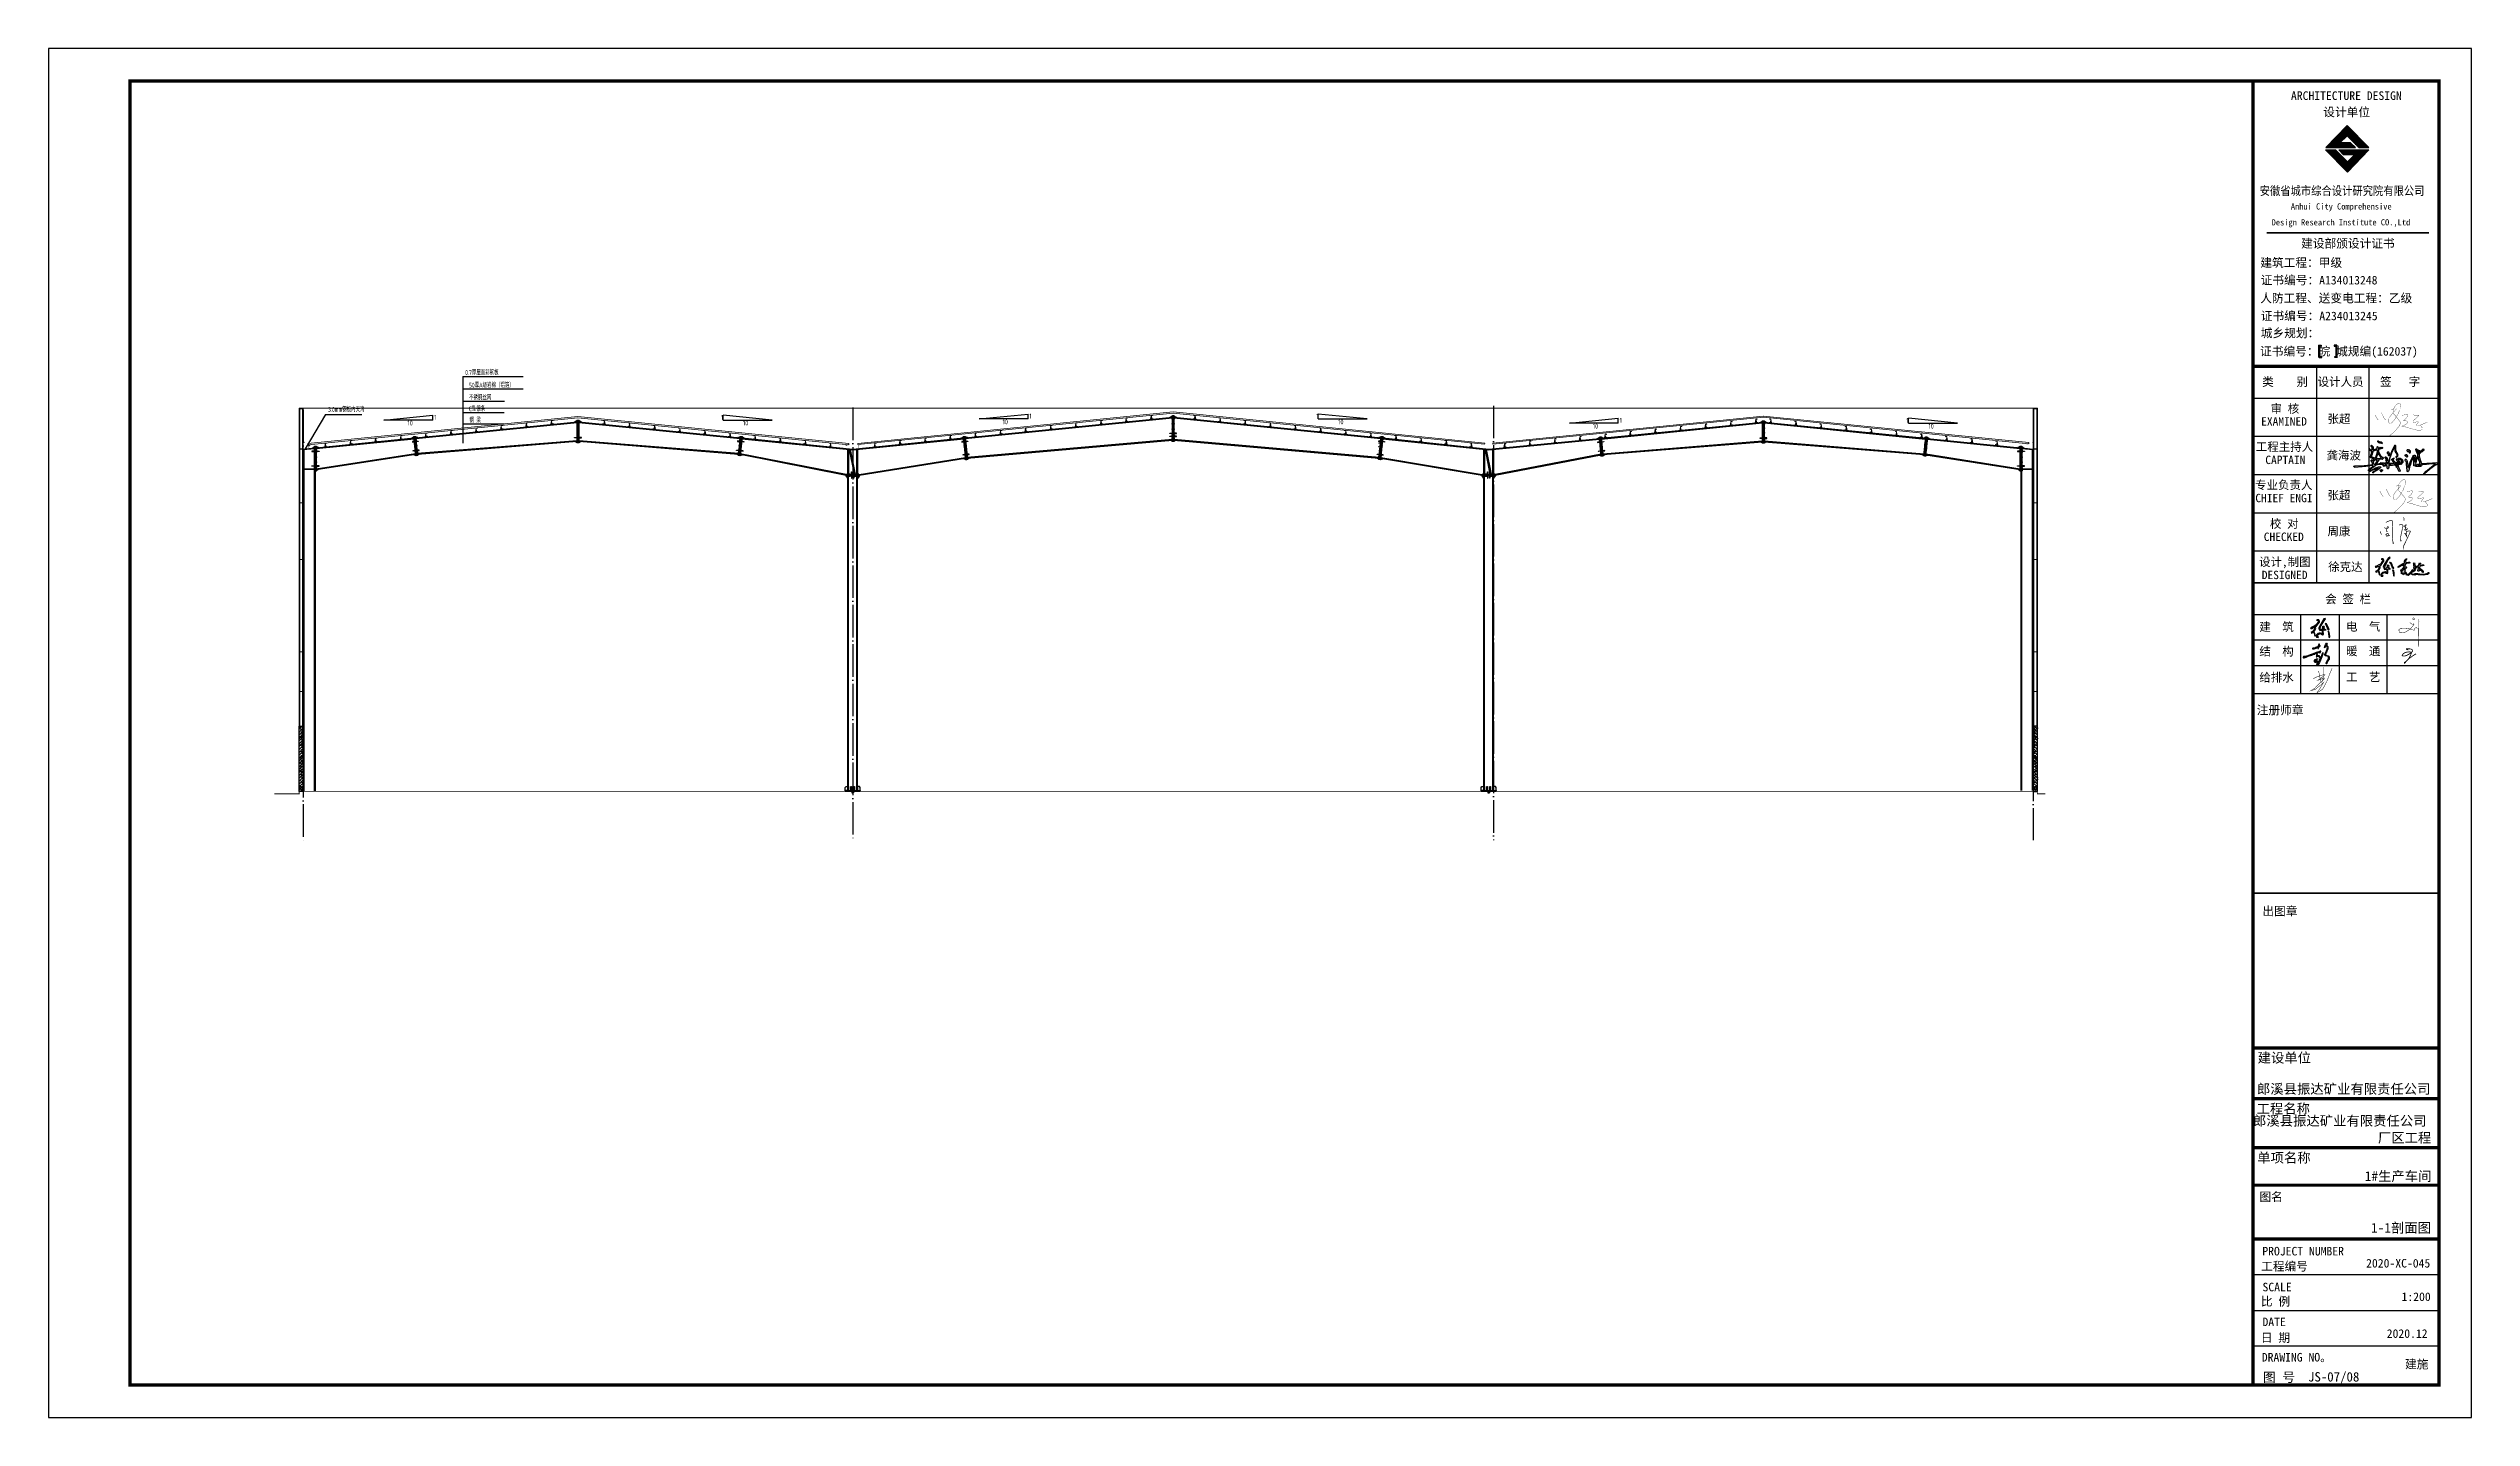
# Model space of a CAD drawing. Extents: x 69728788 to 150676229, y 20164216 to 43663798.
# Drawn here: x 75219157 to 75367757, y 20194366 to 20278366 of the extents above; entities that cross this region are included whole.
import ezdxf

# ---------------------------------------------------------------- set-up
doc = ezdxf.new("R2010")
doc.units = 0
doc.header["$LTSCALE"] = 1000
doc.header["$MEASUREMENT"] = 0
doc.linetypes.add('DOTE', pattern=[2.4200000000000004, 2, -0.2, 0.02, -0.2])
doc.layers.get('0').update_dxf_attribs({"linetype": 'CONTINUOUS'})
for name, color, linetype, lineweight in [('114', 2, 'CONTINUOUS', 18), ('压型钢板', 136, 'CONTINUOUS', 5), ('填满-深', 8, 'CONTINUOUS', 5), ('檩条', 200, 'CONTINUOUS', 5), ('零部件', 3, 'CONTINUOUS', 5)]:
    doc.layers.add(name, color=color, linetype=linetype, lineweight=lineweight)
for name, color, linetype in [('116', 1, 'CONTINUOUS'), ('14', 2, 'CONTINUOUS'), ('A_DE_DETAIL_3', 144, 'CONTINUOUS'), ('DOTE', 251, 'DOTE'), ('JC', 7, 'CONTINUOUS'), ('PUB_DIM', 3, 'CONTINUOUS'), ('PUB_TAB', 7, 'CONTINUOUS'), ('PUB_TEXT', 7, 'CONTINUOUS'), ('PUB_TITLE', 4, 'CONTINUOUS'), ('TEXT', 7, 'CONTINUOUS'), ('图框', 253, 'CONTINUOUS'), ('外框线', 255, 'CONTINUOUS'), ('文字', 7, 'CONTINUOUS'), ('柱子', 3, 'CONTINUOUS'), ('砖墙', 4, 'CONTINUOUS'), ('签名', 7, 'CONTINUOUS')]:
    doc.layers.add(name, color=color, linetype=linetype)
doc.styles.add('_HZTXT', font='tssdeng.shx', dxfattribs={"width": 0.8, "bigfont": 'tssdchn.shx'})
doc.styles.add('STYLE-黑体', font='simhei.ttf')
doc.styles.add('TSSD_Rein', font='atssdeng.shx', dxfattribs={"width": 0.7, "bigfont": 'atssdchn.shx'})
doc.styles.add('黑体', font='simhei.ttf', dxfattribs={"width": 0.6, "height": 4.3})

msp = doc.modelspace()

# ---------------------------------------------------------------- texts
at = {"layer": 'PUB_TAB', "lineweight": -3, "style": 'STYLE-黑体', "width": 1.000118986972283}
for s, p in [('郎溪县振达矿业有限责任公司', (75354597.955836, 20214228.79648959, -1.999999999999994e-08)), ('郎溪县振达矿业有限责任公司', (75354357.38492128, 20212272.50115793)), ('厂区工程', (75362013.44520056, 20211233.73399897, -1.999999999999994e-08)), ('1#生产车间', (75361210.74481392, 20208876.2262708, -3.999999999999989e-08)), ('1-1剖面图', (75361591.63432702, 20205709.09598165))]:
    msp.add_text(s, height=600, dxfattribs=at).set_placement(p)
at = {"layer": 'PUB_TEXT', "style": '_HZTXT', "width": 0.8}
for s, p in [('1', (75242811.48963204, 20255583.48797424, 2051.082888948768)), ('1', (75260394.19254614, 20255583.48797424, 2051.082888948768)), ('1', (75279311.48377267, 20255655.73655833, 2051.082888948768)), ('1', (75296894.18668677, 20255655.73655833, 2051.082888948768)), ('1', (75315511.45642892, 20255392.79908831, 2051.082888948768)), ('1', (75333094.15934302, 20255392.79908831, 2051.082888948768)), ('10', (75241170.23228738, 20255234.3680508, 2051.082888948768)), ('10', (75261749.7356051, 20255234.3680508, 2051.082888948768)), ('10', (75277670.226428, 20255306.6166349, 2051.082888948768)), ('10', (75298249.72974573, 20255306.6166349, 2051.082888948768)), ('10', (75313870.19908425, 20255043.67916488, 2051.082888948768)), ('10', (75334449.70240198, 20255043.67916488, 2051.082888948768))]:
    msp.add_text(s, height=300, dxfattribs=at).set_placement(p)
at = {"layer": 'PUB_TEXT', "style": '黑体'}
for s, height, p in [('2020-XC-045', 525.888, (75361292.3939772, 20203570.98481188)), ('1:200', 525.888, (75363465.65238026, 20201516.22668963)), ('2020.12', 525.8880028923841, (75362556.42666638, 20199257.53510753)), ('建施', 525.8880028923841, (75363680.1870746, 20197376.16962611)), ('JS-07/08', 578.476800274507, (75357728.95677352, 20196576.46234269))]:
    msp.add_text(s, height=height, dxfattribs=at).set_placement(p)
at = {"layer": 'TEXT', "ltscale": 99, "style": 'TSSD_Rein', "width": 0.699999988079071}
for s, p in [('0.7厚屋面彩钢板', (75244716.65907873, 20258332.16074932)), ('50厚A级岩棉（铝箔）', (75244948.47303851, 20257553.57971579)), ('3.0mm钢板内天沟', (75236307.15111881, 20256064.89912533)), ('不锈钢丝网', (75244948.47303851, 20256799.60755473)), ('C型檩条', (75244948.47303851, 20256110.66176232)), ('钢 梁', (75244979.21209526, 20255407.05921351))]:
    msp.add_text(s, height=300, dxfattribs=at).set_placement(p)
at = {"layer": '图框', "color": 4}
for s, height, style, p in [('ARCHITECTURE DESIGN', 525.8880028923841, '黑体', (75356682.39206764, 20275206.65736338)), ('设计单位', 525.8880028923841, '黑体', (75358665.0264726, 20274199.44691135)), (' Design Research Institute CO.,Ltd', 378.48000208164, '黑体', (75355242.35354528, 20267509.11961706)), ('Anhui City Comprehensive ', 378.48000208164, '黑体', (75356677.07436869, 20268483.08073619)), ('建设部颁设计证书', 525.8880028923841, '黑体', (75357307.35633835, 20266136.82031895)), (' 建筑工程：甲级', 525.8880028923841, '黑体', (75354444.77919656, 20264958.35322754)), ('人防工程、送变电工程：乙级', 525.8880028923841, '黑体', (75354797.59270668, 20262779.29132139)), ('证书编号：A134013248', 525.8880028923841, '黑体', (75354825.21745846, 20263886.72071011)), ('证书编号：A234013245', 525.8880028923841, '黑体', (75354834.78995728, 20261690.97139175)), ('证书编号：皖 城规编(162037)', 525.8880028923841, '黑体', (75354788.84773803, 20259520.092409)), ('城乡规划：', 525.8880028923841, '黑体', (75354830.93041387, 20260640.35784468)), ('张超', 515.3702425693562, 'STYLE-黑体', (75358922.02217957, 20255377.73214198)), ('龚海波', 515.3702425693562, 'STYLE-黑体', (75358865.20154786, 20253140.34976382)), ('张超', 515.3702425693562, 'STYLE-黑体', (75358922.02217957, 20250692.54811855)), ('周康', 515.3702425693562, 'STYLE-黑体', (75358922.02217957, 20248484.30342721)), ('徐克达', 515.3702425693562, 'STYLE-黑体', (75358965.57515499, 20246296.83797796)), ('注册师章', 525.8880028923841, '黑体', (75354582.6017929, 20237505.59640181)), ('出图章', 525.8880028923841, '黑体', (75354929.23109037, 20225170.04724132)), ('建设单位', 600.0000033, '黑体', (75354639.60201374, 20216144.21450521)), ('工程名称', 600.0000033, '黑体', (75354573.17839894, 20213017.2848434)), ('单项名称', 600.0000033, '黑体', (75354613.16650388, 20210008.8020242)), ('图名', 525.8880028923841, '黑体', (75354751.6247356, 20207644.63957926)), ('工程编号', 525.8880028923841, '黑体', (75354854.57531849, 20203381.77355854)), ('SCALE', 525.8880028923841, '黑体', (75354938.35639939, 20202110.7289016)), ('比 例', 525.8880028923841, '黑体', (75354836.86093915, 20201224.81265692)), ('日 期', 525.8880028923841, '黑体', (75354836.86093915, 20198999.18547563)), ('DATE', 525.8880028923841, '黑体', (75354935.59318972, 20199973.49324368)), ('DRAWING NO。', 525.8880028923841, '黑体', (75354894.12371022, 20197804.08896036)), ('图 号', 578.476800274507, '黑体', (75354966.96417049, 20196553.71929996))]:
    msp.add_text(s, height=height, dxfattribs=dict(at, style=style)).set_placement(p)
at = {"layer": '图框', "color": 4, "style": '黑体', "width": 0.88}
msp.add_text('安徽省城市综合设计研究院有限公司', height=525.8880028923841, dxfattribs=at).set_placement((75354768.75087571, 20269366.98803769))
at = {"layer": '图框', "color": 0}
for s, height, style, p in [('类    别 ', 515.3702425693562, 'STYLE-黑体', (75354920.38376373, 20257657.47026141)), ('设计人员', 515.3702425693562, 'STYLE-黑体', (75358319.72492996, 20257657.47026141)), ('签   字', 515.3702425693562, 'STYLE-黑体', (75362148.67561302, 20257657.47026141)), ('EXAMINED ', 515.3702425693562, 'STYLE-黑体', (75354855.89149925, 20255227.83099521)), ('审 核', 515.3702425693562, 'STYLE-黑体', (75355435.41036913, 20256001.81405222)), ('工程主持人', 515.3702425693562, 'STYLE-黑体', (75354528.64448875, 20253666.99323443)), ('CAPTAIN', 515.3702425693562, 'STYLE-黑体', (75355111.69608667, 20252866.57224276)), ('专业负责人', 515.3702425693562, 'STYLE-黑体', (75354484.82908568, 20251324.40122272)), ('CHIEF ENGI', 515.3702425693562, 'STYLE-黑体', (75354499.95305485, 20250523.98023106)), ('CHECKED  ', 515.3702425693562, 'STYLE-黑体', (75355015.55593708, 20248147.17930797)), ('校 对', 515.3702425693562, 'STYLE-黑体', (75355391.5941138, 20248947.60029964)), ('设计,制图', 515.3702425693562, 'STYLE-黑体', (75354724.70460999, 20246605.00828792)), ('DESIGNED ', 515.3702425693562, 'STYLE-黑体', (75354893.22639778, 20245804.58729625)), ('会 签 栏', 515.3702425693562, 'STYLE-黑体', (75358784.72785744, 20244324.24506743)), ('建  筑', 515.3702425693562, 'STYLE-黑体', (75354745.49730831, 20242621.08965594)), ('电  气', 515.3702425693562, 'STYLE-黑体', (75360058.47364369, 20242638.05404412)), ('结  构', 515.3702425693562, 'STYLE-黑体', (75354745.49730831, 20241112.98315809)), ('暖  通', 515.3702425693562, 'STYLE-黑体', (75360058.47364369, 20241129.94754628)), ('给排水', 515.3702425693562, 'STYLE-黑体', (75354745.49730831, 20239519.89754933)), ('工  艺', 515.3702425693562, 'STYLE-黑体', (75360058.47364369, 20239536.86194064)), ('PROJECT NUMBER', 525.888002884736, '黑体', (75354925.49385285, 20204311.37575023))]:
    msp.add_text(s, height=height, dxfattribs=dict(at, style=style)).set_placement(p)

# ---------------------------------------------------------------- blocks, each defined once
blk = doc.blocks.new('4444')
h = blk.add_hatch(color=256)
h.paths.add_polyline_path([(2410802.920437159, -791015.6058896778), (2411313.252262203, -790631.7288226914), (2412093.427333848, -789662.711873663), (2412504.985430833, -789070.4444663036), (2412504.985430833, -788631.7279715454), (2412241.588374306, -788110.7521206127), (2411994.653605788, -788061.3965927146), (2411616.020533192, -788105.2682207387), (2411336.97139005, -788248.6538398284), (2411891.926615026, -788359.5743168897), (2412141.656511103, -788624.991724329), (2411979.133787802, -789013.2138230766), (2411322.579666536, -789917.3410316671), (2411020.269627881, -790314.8649950029), (2410344.049627586, -790680.5871013363), (2409405.297473083, -791141.7147786766), (2408864.321472847, -791348.4273854824), (2409007.520870448, -791618.7437062927), (2409381.430832088, -791618.7437062927), (2410113.339511915, -791260.9720105806), (2410590.670986709, -791260.9720105806), (2410730.544837133, -791432.43097534), (2410351.726140087, -792140.6451959343), (2409775.545163003, -792930.3349294026), (2409051.203145461, -793396.4713525632), (2409221.313604353, -793632.2814068224), (2409951.143200688, -793374.5355385512), (2410307.82685485, -793539.0542509002), (2410484.144075179, -794326.2056105924), (2410560.967936437, -794770.4060052244), (2410774.978128934, -794715.5665774526), (2410698.154267677, -794452.3365947909), (2410632.304667269, -793706.518489347), (2410385.369898751, -793306.189722739), (2410198.79715185, -793130.7029961258), (2410797.432858366, -792211.1085041442), (2410973.030896051, -791684.6485388211), (2410934.619189607, -791196.5765161648)])
h.paths.add_polyline_path([(2412530.968369883, -790836.8074572965), (2412248.629549023, -791573.1761107985), (2412276.174602994, -791917.2734520488), (2412771.989609788, -791710.8150472986), (2413008.633181254, -791612.2761697134), (2412875.284234731, -791311.6620456417), (2412868.398195423, -791146.4952789382), (2414342.984911644, -788610.0066740359), (2414866.344972409, -787928.6936809405), (2415055.528567526, -787701.9370811596), (2414976.1454204, -787475.1804813786), (2414425.239857296, -787667.8750782853), (2413626.426566611, -788913.5080542576)])
h.paths.add_polyline_path([(2415968.619263001, -791762.1035834021), (2416617.051193743, -792226.5182971125), (2416465.750230556, -791794.5045849963), (2416130.727245686, -791151.884362518), (2415795.329424975, -790269.5322950791), (2415492.727498601, -789740.3155781804), (2415114.475987369, -789594.5110710065), (2414876.632781494, -789713.2356584346), (2415352.149261684, -790226.2518745362)])
h.paths.add_polyline_path([(2414395.183492857, -792307.2904103741), (2414805.85695932, -792393.6931527974), (2415319.198680307, -792231.68793031), (2414967.964942005, -792096.6836854955), (2414260.093283102, -792075.0829462607), (2414551.887741609, -791734.872429522), (2414670.766749565, -791324.4594566406), (2414492.448013448, -790892.4457445244), (2414022.335267191, -790779.0422389448), (2413735.944542617, -790919.4467221971), (2413886.826281507, -791183.9562957971), (2414102.970258421, -791119.1542926087), (2414243.463753741, -791410.7635214727), (2414081.355771056, -791551.168004725), (2413876.019262008, -791513.366764693), (2413735.525766688, -791729.3735134929), (2413692.296791958, -791875.1782351831), (2413508.574321907, -792053.383743951), (2412757.474136641, -792355.7932351741), (2412606.173621823, -792431.3957152382), (2412741.26338321, -792577.2002224119), (2413519.381789774, -792431.3957152382), (2413713.911279323, -792474.5969791915), (2413703.103811456, -792760.8059696176), (2413746.033724575, -793806.1367354329), (2413740.63043901, -794022.1434842327), (2413492.064506865, -793773.7357338388), (2412989.529805376, -793579.3295097572), (2412432.959558028, -793644.1315129455), (2411908.810369174, -793833.1374985892), (2411487.329434845, -794238.1502330326), (2411184.727956839, -794659.3634682732), (2411195.535424706, -794961.7731740128), (2411325.221452159, -795296.5836668301), (2411498.136902711, -795296.5836668301), (2412033.093111063, -795382.9864092534), (2412178.990340317, -795096.7774188273), (2411838.563621514, -795096.7774188273), (2411568.383650372, -794994.174175607), (2411698.070126194, -794583.7612027257), (2412011.478623698, -794140.9472282501), (2412405.94133673, -793892.5394778561), (2412724.753568167, -793843.9379754649), (2413043.565799605, -793827.7374746678), (2413470.450467868, -794070.744986624), (2413837.894959601, -794292.1519738617), (2414194.532431835, -794135.5469898123), (2414167.514658905, -793849.3379993862), (2414118.881950242, -792915.108548044), (2414151.303905474, -792429.0933096152)])
h.paths.add_polyline_path([(2416357.874627384, -793832.998277379), (2416471.928296426, -795062.2117312049), (2416626.909466062, -795389.8483631404), (2416841.498501947, -795270.7076136973), (2416841.498501947, -794853.7158487125), (2416752.086254206, -793989.9469168657), (2416644.791736263, -793197.6623917813), (2416293.103800943, -792917.6821025264), (2415982.629873517, -792950.0708766798), (2416305.625380561, -793177.9232267564)])
h.paths.add_polyline_path([(2419254.656680273, -790808.087987921), (2418379.619893394, -791452.1671371338), (2418384.975203558, -791578.7087059185), (2418495.010148135, -791741.0376338083), (2419045.183077548, -791463.5075520467), (2419731.58910734, -791112.667528085), (2420721.900469957, -790547.1344543856), (2420999.606750243, -790395.278436672), (2420805.736361996, -790793.2462346517), (2420580.812121646, -791193.75966028), (2420674.742444409, -791353.5427460048), (2421209.196480341, -791039.3578004013), (2421507.861733637, -790531.4251963795), (2421576.350877827, -790093.7285130749), (2422116.044096551, -790020.4187853913), (2423101.115828008, -789894.7447213433), (2423457.417920805, -789732.4157934535), (2423226.869217698, -789533.4320017218), (2422697.655709663, -789481.067879874), (2422142.242700722, -789643.3968077638), (2421607.789113158, -789926.1632373553), (2421581.590508988, -789674.8153237759), (2421555.391904818, -789114.5185979063), (2421665.426401027, -788685.1322839146), (2421922.173708303, -788350.0017324754), (2422026.968573352, -788098.6536043794), (2421759.741555386, -788077.7079985435), (2421377.240410051, -788470.4392341769), (2421161.922775789, -789098.8093399003), (2421161.922775789, -789938.8426642778), (2420543.633296186, -790137.8264560094)])
h.paths.add_polyline_path([(2422892.574831205, -794436.6451416546), (2422412.564804594, -794640.3555900059), (2422044.338358664, -794541.7859005849), (2421919.404137734, -794305.2190321045), (2421814.196325543, -793956.9396916351), (2421719.589655452, -793647.5785552191), (2421393.365973519, -793582.3752150619), (2421163.223940399, -793536.3760123644), (2421228.978935109, -793240.6673731348), (2421399.941293642, -793010.6715741637), (2421288.158161328, -792859.5316125359), (2421261.856432465, -792570.3940428155), (2421636.658646887, -792195.8295662426), (2422057.488998911, -791696.4104786618), (2421801.045236927, -791413.8441929673), (2421518.29974608, -791453.2721116389), (2420716.091411142, -791735.838182817), (2420203.204335542, -792182.6869981908), (2420176.902158311, -792826.6749778901), (2420314.987467857, -793161.8117503079), (2420084.845434736, -793194.6681704372), (2419946.760573559, -792859.5316125359), (2419861.279170108, -792406.1115131361), (2419644.181513964, -792708.8717388411), (2419617.879336732, -793096.5787834658), (2419769.115286526, -793339.7171504886), (2419999.257319646, -793641.9972882606), (2419834.870281237, -793845.707736612), (2419657.332154212, -794062.5609675312), (2419788.841695266, -794239.9860652623), (2420051.860777373, -794331.9844706574), (2420328.030948097, -794075.7035355829), (2420551.597212725, -794003.4191967819), (2420452.965169027, -794246.5573492883), (2420374.059534068, -794496.2670003369), (2420531.870803985, -794785.4045700572), (2420814.616294832, -794673.6923125846), (2420998.729741982, -794279.4139839339), (2421176.267869007, -793911.4207913869), (2421491.890857209, -793963.9912781103), (2421603.673989524, -794443.69672813), (2421958.749795206, -794949.6873142532), (2422603.146411859, -795074.541925261), (2423083.156438471, -794831.4037727547), (2423773.581641095, -794266.2714158823), (2424398.252297377, -793346.2884345144), (2424681.104948232, -792806.9611258125), (2424529.868998439, -792544.1089067122), (2424089.311789306, -793122.3838316363), (2423431.764084036, -793884.655352834)])
h.paths.add_polyline_path([(2420715.984251134, -792761.4422255645), (2420518.720163738, -792873.1544830371), (2420433.238760287, -792597.1594813685), (2420558.172981217, -792360.5926128881), (2420965.852692994, -792124.0255298911), (2421031.777485563, -792085.7709015036), (2421130.239283036, -792255.4516394413), (2420906.673018407, -792472.3048703606)], flags=16)
h.paths.add_polyline_path([(2426876.444942665, -791458.317754298), (2426892.948032184, -791854.1493969442), (2426851.689635834, -792423.1572089536), (2426645.396308979, -793140.6020746573), (2426785.675932653, -793412.7362083112), (2427082.737821152, -793247.8064823431), (2427478.820936974, -792992.1652354796), (2427767.631504897, -792645.8124677204), (2427957.420845496, -792802.4959648098), (2428337.00042343, -793231.3133810365), (2428609.307453466, -793816.8142943525), (2428865.110945615, -793899.2791573366), (2428889.866252446, -793462.2152977148), (2428518.538443455, -792901.453714584), (2428023.434997045, -792447.8967536555), (2427694.803422845, -792188.5275191768), (2427190.010369051, -792538.6082745511), (2427313.786454837, -792142.7766319048), (2427363.296620131, -791730.4521024682), (2427569.589946986, -791235.6624955313), (2427833.645208078, -791128.4580878455), (2428609.307453466, -791095.4720997486), (2429244.690523549, -790881.0634988934), (2428955.879955627, -790600.682707328), (2428303.993796024, -790683.147570312), (2427553.086409098, -790749.1195465059), (2427478.820936974, -790435.7527668435), (2427676.862494885, -790262.5765974805), (2427949.16952492, -790039.9213387137), (2427751.127967009, -789883.2378416243), (2427313.786454837, -789833.7589667372), (2427214.765675882, -790196.6046212866), (2427090.989590095, -790625.4222520299), (2426901.199801128, -790922.2959303855), (2426529.872440505, -791004.7607933695), (2425778.965053579, -791400.5924360157), (2425597.427033555, -791549.0292751936), (2425539.665099318, -791054.2396682566), (2425391.133706701, -790608.9291507232), (2425267.358069282, -790180.1117344964), (2425374.630617181, -789932.716931028), (2425085.820049258, -789825.5125233422), (2424904.282029235, -789883.2378416243), (2424929.037336065, -790270.8230408756), (2424929.037336065, -790971.7748052726), (2425094.071818202, -791491.3037423948), (2424995.051039246, -791755.1914326536), (2425044.56120454, -792109.7906438078), (2425234.350993508, -792076.8046557109), (2425259.106300339, -792456.1431970506), (2424871.27495346, -793289.0389138352), (2424607.219692368, -793412.7362083112), (2424854.771415573, -793569.4197054006), (2425333.371772463, -793181.8345061494), (2425556.168637205, -792786.0028635031), (2425721.203119342, -792348.9387893648), (2425861.482294647, -791928.3678165332), (2426125.537555739, -791697.4661143713), (2426480.361826843, -791606.7545934757)])
h.paths.add_polyline_path([(2428936.384456526, -794931.381548499), (2430662.725003023, -794692.1669028264), (2431250.261353954, -794235.4844364541), (2431308.289618921, -793836.7932888274), (2431047.162202385, -793887.5356659151), (2430459.626299822, -794228.2354947964), (2429748.780166067, -794416.7075488649), (2428501.172693457, -794547.1882841878), (2426644.268662876, -794206.4886698232), (2425607.013594726, -794242.7333781119), (2424939.688323419, -794547.1882841878), (2424359.405673748, -794409.458607207), (2424141.800016397, -794612.4287591076), (2424475.462203682, -794858.892346438), (2425345.886178189, -794924.1326068413), (2426071.239266095, -794721.1626694573), (2426803.846055259, -794742.9094944305)])
for points in [[(2411336.97139005, -788248.6538398284), (2411891.926615026, -788359.5743168897), (2412141.656511103, -788624.991724329), (2411979.133787802, -789013.2138230766), (2411322.579666536, -789917.3410316671), (2411020.269627881, -790314.8649950029), (2410344.049627586, -790680.5871013363), (2409405.297473083, -791141.7147786766), (2408864.321472847, -791348.4273854824), (2409007.520870448, -791618.7437062927), (2409381.430832088, -791618.7437062927), (2410113.339511915, -791260.9720105806), (2410590.670986709, -791260.9720105806), (2410730.544837133, -791432.43097534), (2410351.726140087, -792140.6451959343), (2409775.545163003, -792930.3349294026), (2409051.203145461, -793396.4713525632), (2409221.313604353, -793632.2814068224), (2409951.143200688, -793374.5355385512), (2410307.82685485, -793539.0542509002), (2410484.144075179, -794326.2056105924), (2410560.967936437, -794770.4060052244), (2410774.978128934, -794715.5665774526), (2410698.154267677, -794452.3365947909), (2410632.304667269, -793706.518489347), (2410385.369898751, -793306.189722739), (2410198.79715185, -793130.7029961258), (2410797.432858366, -792211.1085041442), (2410973.030896051, -791684.6485388211), (2410934.619189607, -791196.5765161648), (2410802.920437159, -791015.6058896778), (2411313.252262203, -790631.7288226914), (2412093.427333848, -789662.711873663), (2412504.985430833, -789070.4444663036), (2412504.985430833, -788631.7279715454), (2412241.588374306, -788110.7521206127), (2411994.653605788, -788061.3965927146), (2411616.020533192, -788105.2682207387), (2411336.97139005, -788248.6538398284)], [(2414976.1454204, -787475.1804813786), (2414425.239857296, -787667.8750782853), (2413626.426566611, -788913.5080542576), (2412530.968369883, -790836.8074572965), (2412248.629549023, -791573.1761107985), (2412276.174602994, -791917.2734520488), (2412771.989609788, -791710.8150472986), (2413008.633181254, -791612.2761697134), (2412875.284234731, -791311.6620456417), (2412868.398195423, -791146.4952789382), (2414342.984911644, -788610.0066740359), (2414866.344972409, -787928.6936809405), (2415055.528567526, -787701.9370811596), (2414976.1454204, -787475.1804813786)], [(2418379.619893394, -791452.1671371338), (2419254.656680273, -790808.087987921), (2420543.633296186, -790137.8264560094), (2421161.922775789, -789938.8426642778), (2421161.922775789, -789098.8093399003), (2421377.240410051, -788470.4392341769), (2421759.741555386, -788077.7079985435), (2422026.968573352, -788098.6536043794), (2421922.173708303, -788350.0017324754), (2421665.426401027, -788685.1322839146), (2421555.391904818, -789114.5185979063), (2421581.590508988, -789674.8153237759), (2421607.789113158, -789926.1632373553), (2422142.242700722, -789643.3968077638), (2422697.655709663, -789481.067879874), (2423226.869217698, -789533.4320017218), (2423457.417920805, -789732.4157934535), (2423101.115828008, -789894.7447213433), (2422116.044096551, -790020.4187853913), (2421576.350877827, -790093.7285130749), (2421507.861733637, -790531.4251963795), (2421209.196480341, -791039.3578004013), (2420674.742444409, -791353.5427460048), (2420580.812121646, -791193.75966028), (2420805.736361996, -790793.2462346517), (2420999.606750243, -790395.278436672), (2420721.900469957, -790547.1344543856), (2419731.58910734, -791112.667528085), (2419045.183077548, -791463.5075520467), (2418495.010148135, -791741.0376338083), (2418384.975203558, -791578.7087059185), (2418379.619893394, -791452.1671371338)], [(2413886.826281507, -791183.9562957971), (2414102.970258421, -791119.1542926087), (2414102.970258421, -791119.1542926087), (2414243.463753741, -791410.7635214727), (2414081.355771056, -791551.168004725), (2413876.019262008, -791513.366764693), (2413735.525766688, -791729.3735134929), (2413692.296791958, -791875.1782351831), (2413508.574321907, -792053.383743951), (2412757.474136641, -792355.7932351741), (2412606.173621823, -792431.3957152382), (2412741.26338321, -792577.2002224119), (2412741.26338321, -792577.2002224119), (2413519.381789774, -792431.3957152382), (2413713.911279323, -792474.5969791915), (2413703.103811456, -792760.8059696176), (2413746.033724575, -793806.1367354329), (2413740.63043901, -794022.1434842327), (2413492.064506865, -793773.7357338388), (2412989.529805376, -793579.3295097572), (2412432.959558028, -793644.1315129455), (2411908.810369174, -793833.1374985892), (2411487.329434845, -794238.1502330326), (2411184.727956839, -794659.3634682732), (2411195.535424706, -794961.7731740128), (2411325.221452159, -795296.5836668301), (2411498.136902711, -795296.5836668301), (2412033.093111063, -795382.9864092534), (2412178.990340317, -795096.7774188273), (2411838.563621514, -795096.7774188273), (2411568.383650372, -794994.174175607), (2411698.070126194, -794583.7612027257), (2412011.478623698, -794140.9472282501), (2412405.94133673, -793892.5394778561), (2412724.753568167, -793843.9379754649), (2413043.565799605, -793827.7374746678), (2413470.450467868, -794070.744986624), (2413837.894959601, -794292.1519738617), (2414194.532431835, -794135.5469898123), (2414167.514658905, -793849.3379993862), (2414118.881950242, -792915.108548044), (2414151.303905474, -792429.0933096152), (2414395.183492857, -792307.2904103741), (2414805.85695932, -792393.6931527974), (2415319.198680307, -792231.68793031), (2414967.964942005, -792096.6836854955), (2414260.093283102, -792075.0829462607), (2414551.887741609, -791734.872429522), (2414670.766749565, -791324.4594566406), (2414492.448013448, -790892.4457445244), (2414022.335267191, -790779.0422389448), (2413735.944542617, -790919.4467221971), (2413886.826281507, -791183.9562957971)], [(2414876.632781494, -789713.2356584346), (2415352.149261684, -790226.2518745362), (2415968.619263001, -791762.1035834021), (2416617.051193743, -792226.5182971125), (2416465.750230556, -791794.5045849963), (2416130.727245686, -791151.884362518), (2415795.329424975, -790269.5322950791), (2415492.727498601, -789740.3155781804), (2415114.475987369, -789594.5110710065), (2414876.632781494, -789713.2356584346)], [(2415982.629873517, -792950.0708766798), (2416305.625380561, -793177.9232267564), (2416357.874627384, -793832.998277379), (2416471.928296426, -795062.2117312049), (2416626.909466062, -795389.8483631404), (2416841.498501947, -795270.7076136973), (2416841.498501947, -794853.7158487125), (2416752.086254206, -793989.9469168657), (2416644.791736263, -793197.6623917813), (2416293.103800943, -792917.6821025264), (2415982.629873517, -792950.0708766798)], [(2419861.279170108, -792406.1115131361), (2419946.760573559, -792859.5316125359), (2420084.845434736, -793194.6681704372), (2420084.845434736, -793194.6681704372), (2420314.987467857, -793161.8117503079), (2420176.902158311, -792826.6749778901), (2420203.204335542, -792182.6869981908), (2420716.091411142, -791735.838182817), (2421518.29974608, -791453.2721116389), (2421801.045236927, -791413.8441929673), (2422057.488998911, -791696.4104786618), (2421636.658646887, -792195.8295662426), (2421261.856432465, -792570.3940428155), (2421288.158161328, -792859.5316125359), (2421399.941293642, -793010.6715741637), (2421228.978935109, -793240.6673731348), (2421163.223940399, -793536.3760123644), (2421393.365973519, -793582.3752150619), (2421719.589655452, -793647.5785552191), (2421814.196325543, -793956.939691635), (2421919.404137734, -794305.2190321045), (2422044.338358664, -794541.7859005849), (2422044.338358664, -794541.7859005849), (2422412.564804594, -794640.3555900059), (2422892.574831205, -794436.6451416546), (2423431.764084036, -793884.655352834), (2424089.311789306, -793122.3838316363), (2424529.868998439, -792544.1089067122), (2424529.868998439, -792544.1089067122), (2424681.104948232, -792806.9611258125), (2424398.252297377, -793346.2884345144), (2423773.581641095, -794266.2714158823), (2423083.156438471, -794831.4037727547), (2422603.146411859, -795074.541925261), (2421958.749795206, -794949.6873142532), (2421603.673989524, -794443.69672813), (2421491.890857209, -793963.9912781103), (2421176.267869007, -793911.4207913869), (2420998.729741982, -794279.4139839341), (2420814.616294832, -794673.6923125846), (2420531.870803985, -794785.4045700572), (2420374.059534068, -794496.2670003369), (2420452.965169027, -794246.5573492883), (2420551.597212725, -794003.4191967819), (2420328.030948097, -794075.7035355829), (2420051.860777373, -794331.9844706574), (2419788.841695266, -794239.9860652623), (2419657.332154212, -794062.5609675312), (2419834.870281237, -793845.7077366118), (2419999.257319646, -793641.9972882606), (2419769.115286526, -793339.7171504886), (2419617.879336732, -793096.5787834658), (2419644.181513964, -792708.8717388411), (2419861.279170108, -792406.1115131361), (2419861.279170108, -792406.1115131361)]]:
    blk.add_lwpolyline(points)
for points in [[(2420965.852692994, -792124.0255298911), (2420558.172981217, -792360.5926128881), (2420433.238760287, -792597.1594813685), (2420518.720163738, -792873.1544830371), (2420715.984251134, -792761.4422255645), (2420906.673018407, -792472.3048703606), (2421130.239283036, -792255.4516394413), (2421031.777485563, -792085.7709015036)], [(2424359.405673748, -794409.458607207), (2424939.688323419, -794547.1882841878), (2425607.013594726, -794242.7333781119), (2426644.268662876, -794206.4886698232), (2428501.172693457, -794547.1882841878), (2429748.780166067, -794416.7075488649), (2430459.626299822, -794228.2354947964), (2431047.162202385, -793887.5356659151), (2431308.289618921, -793836.7932888274), (2431250.261353954, -794235.4844364541), (2430662.725003023, -794692.1669028264), (2428936.384456526, -794931.381548499), (2426803.846055259, -794742.9094944305), (2426071.239266095, -794721.1626694573), (2425345.886178189, -794924.1326068413), (2424475.462203682, -794858.892346438), (2424141.800016397, -794612.4287591076)], [(2425374.630617181, -789932.716931028), (2425267.358069282, -790180.1117344964), (2425391.133706701, -790608.9291507232), (2425539.665099318, -791054.2396682566), (2425597.427033555, -791549.0292751936), (2425778.965053579, -791400.5924360157), (2426529.872440505, -791004.7607933695), (2426901.199801128, -790922.2959303855), (2427090.989590095, -790625.4222520299), (2427214.765675882, -790196.6046212866), (2427313.786454837, -789833.7589667372), (2427751.127967009, -789883.2378416243), (2427949.16952492, -790039.9213387137), (2427676.862494885, -790262.5765974805), (2427478.820936974, -790435.7527668435), (2427553.086409098, -790749.1195465059), (2427553.086409098, -790749.1195465059), (2428303.993796024, -790683.147570312), (2428955.879955627, -790600.682707328), (2429244.690523549, -790881.0634988934), (2428609.307453466, -791095.4720997486), (2427833.645208078, -791128.4580878455), (2427569.589946986, -791235.6624955313), (2427363.296620131, -791730.4521024682), (2427313.786454837, -792142.7766319048), (2427190.010369051, -792538.6082745511), (2427694.803422845, -792188.5275191768), (2428023.434997045, -792447.8967536555), (2428518.538443455, -792901.453714584), (2428889.866252446, -793462.2152977148), (2428865.110945615, -793899.2791573366), (2428609.307453466, -793816.8142943525), (2428337.00042343, -793231.3133810365), (2427957.420845496, -792802.4959648098), (2427767.631504897, -792645.8124677204), (2427478.820936974, -792992.1652354796), (2427082.737821152, -793247.8064823431), (2426785.675932653, -793412.7362083112), (2426645.396308979, -793140.6020746573), (2426851.689635834, -792423.1572089536), (2426892.948032184, -791854.1493969442), (2426876.444942665, -791458.317754298), (2426480.361826843, -791606.7545934757), (2426125.537555739, -791697.4661143713), (2425861.482294647, -791928.3678165332), (2425721.203119342, -792348.9387893648), (2425556.168637205, -792786.0028635031), (2425333.371772463, -793181.8345061494), (2424854.771415573, -793569.4197054006), (2424607.219692368, -793412.7362083112), (2424871.27495346, -793289.0389138352), (2425259.106300339, -792456.1431970506), (2425234.350993508, -792076.8046557109), (2425044.56120454, -792109.7906438078), (2424995.051039246, -791755.1914326536), (2425094.071818202, -791491.3037423948), (2424929.037336065, -790971.7748052726), (2424929.037336065, -790270.8230408756), (2424904.282029235, -789883.2378416243), (2425085.820049258, -789825.5125233422)]]:
    blk.add_lwpolyline(points, close=True)
blk = doc.blocks.new('A$C5036373A')
at = {"linetype": 'ByBlock', "lineweight": 9, "ltscale": 300, "const_width": 100}
for points in [[(933.076531287632, 4219.685361538548), (1518.162470846786, 4475.191285794368), (1762.271406679763, 4479.06276170304), (1913.38646219566, 4467.448856055038), (1967.632892380585, 4413.250542684924), (1990.881362459739, 4250.65586361289), (1934.814900269615, 2341.317088568583), (1983.572805148899, 1373.986374652479), (2122.880228831782, 928.5964474088978), (1955.710985950311, 1019.066190726589)], [(2979.401226407033, 3778.876937476452), (3251.421035900363, 3908.857871209737), (3529.354695176822, 3879.316560060019), (3591.391865730868, 3709.608817334985), (3593.440446931287, 3545.85512315738), (3554.514616939588, 3398.47669398156), (3226.074930159026, 1881.585393547313), (3213.381530835875, 1588.834101200337), (3213.381530835875, 1430.920120296068), (3236.999024249963, 1325.64448107942), (3262.433205046575, 1289.342248478206), (3316.934383968706, 1320.199198397109), (3376.886182476417, 1416.399540503277)], [(3700.673499542871, 5013.667093605269), (3787.621974930284, 4786.323931226274), (3782.07213154796, 4494.289714216022)], [(4107.336656826898, 3984.542862822767), (4062.449037464452, 3704.549350942485), (4028.00388657127, 3373.928545206785), (4148.34562911687, 2570.586199922953), (4185.952005584608, 2016.390597139485), (3889.804647766403, 2500.13765944168), (4153.126097099041, 2500.13765944168)], [(47.05930904962588, 2812.40948098246), (231.1969360777875, 2300.347470811335)], [(681.8574857375352, 3398.281175442273), (900.496564801666, 3257.731276932405), (1080.153512731078, 3254.34455126035), (1222.523495628615, 3276.358268128708), (1271.674951073364, 3322.079325741623), (1310.657082208316, 3386.42763559008), (1320.826406517881, 3477.869750815211), (1275.064725843375, 3548.991512008011), (1222.523495628615, 3574.391954548657), (1149.643616794958, 3464.322848126991), (1012.512427399284, 3109.299031544477), (1006.092982201255, 2848.465553393355), (1066.00966217427, 2805.705727168359), (1192.262467317865, 2833.499640318332)], [(890.4615828240057, 2360.64810313005), (969.3913260841509, 2242.358864797279), (999.7487910062773, 2381.879484802019), (1194.036789483973, 2481.970358696068), (1339.753067060956, 2472.87130699656), (1361.003125275369, 2400.077849240974), (1312.431404374423, 2281.788610908203), (1248.680672294111, 2172.59842427494), (1051.356871580356, 2051.276168708922), (1014.92780218611, 2081.606863120338), (1260.823323800578, 2102.838244792074), (1585.649146112497, 2160.466355341952)], [(4129.886846519657, 2693.807963120285), (4310.771082606749, 2840.32503851084), (4535.274956993177, 2863.415282022906), (4700.351581146359, 2873.311026088195), (4739.9697479686, 2843.62379389233), (4782.889614504646, 2797.443306868197), (4036.952423716546, 1189.397034590598), (3728.538105927058, 560.1954037728719), (3670.180577414692, 343.6326481152792), (3636.834134969511, 197.8692699442618), (3645.170606221654, 2.12989131687209)], [(3800.927997583873, 3662.089720071759), (4062.449037464452, 3704.549350942485), (4028.00388657127, 3373.928545206785), (3781.190266116639, 3599.973297420191), (3778.252015366801, 3696.849470631685)], [(4166.1016718311, 3391.542442343431), (3854.647092309198, 3077.428204447497), (3875.21484756039, 3009.908526463201), (4039.756889572251, 3030.457812082954), (4224.86668683507, 3100.913400629535), (4360.026778781903, 3230.081979630748), (4362.965029531973, 3288.794709046837)]]:
    blk.add_lwpolyline(points, dxfattribs=at)
blk = doc.blocks.new('建筑专业签名')
at = {"linetype": 'Continuous', "const_width": 10}
for points in [[(2864.921015133586, 403.1682381560104), (2864.921015133586, 403.1682381560104), (2864.921015133586, 403.1682381560104), (2934.921015133586, 269.8352381560107), (2981.588015133588, 209.8352381560105), (2981.588015133588, 203.1682381560095), (2991.588015133588, 199.8352381560105), (2998.255015133589, 189.8352381560105)], [(3113.990322901402, 489.8352381560117), (3133.990322901402, 456.5012381560118), (3150.656322901399, 403.1682381560104), (3220.656322901399, 269.8352381560107), (3267.3233229014, 209.8352381560105), (3267.3233229014, 203.1682381560095), (3277.3233229014, 199.8352381560105), (3283.990322901402, 189.8352381560105)], [(3583.989322901398, 479.8352381560094), (3570.656322901399, 476.5022381560102), (3457.3233229014, 339.8352381560107), (3457.3233229014, 333.1682381560104), (3430.656322901399, 299.8352381560107), (3393.989322901398, 223.1692381560104), (3393.989322901398, 199.8352381560105), (3387.3233229014, 196.5022381560104), (3383.990322901402, 143.1692381560104), (3393.989322901398, 113.1682381560106), (3427.3233229014, 76.50123815601069), (3457.3233229014, 63.1682381560106), (3497.3233229014, 69.83523815601166), (3540.656322901399, 109.8352381560105), (3547.3233229014, 109.8352381560105), (3560.656322901399, 129.8352381560105), (3567.3233229014, 129.8352381560105), (3570.656322901399, 139.8352381560094), (3630.656322901399, 203.1682381560095), (3633.990322901402, 216.5022381560104), (3667.3233229014, 256.5022381560093), (3683.990322901402, 293.1682381560095), (3690.656322901399, 296.5012381560109), (3690.656322901399, 303.1692381560106), (3700.656322901399, 306.5022381560102)], [(3700.656322901399, 306.5022381560102), (3727.3233229014, 283.1682381560104), (3767.3233229014, 229.8352381560094), (3773.989322901398, 229.8352381560094), (3787.3233229014, 203.1682381560095), (3833.989322901398, 153.1682381560106), (3853.989322901398, 116.5012381560118), (3853.989322901398, 39.83523815601052), (3837.3233229014, 9.835238156010519), (3837.3233229014, -3.498761843989314), (3827.3233229014, -10.16476184398834), (3827.3233229014, -16.8317618439894), (3820.656322901399, -20.16476184399062), (3813.989322901398, -36.83176184398826), (3773.989322901398, -90.16476184398834), (3773.989322901398, -96.8317618439894), (3763.990322901402, -100.1647618439906), (3697.3233229014, -183.4977618439896), (3550.656322901399, -330.1647618439895), (3507.3233229014, -366.8307618439896), (3500.656322901399, -366.8307618439896), (3483.989322901398, -386.8317618439894), (3477.3233229014, -386.8317618439894), (3470.656322901399, -396.8317618439894), (3463.989322901398, -396.8317618439894), (3443.989322901398, -416.8317618439894), (3393.989322901398, -450.1647618439895)], [(3597.3233229014, 626.5012381560109), (3587.3233229014, 629.8352381560107), (3537.3233229014, 609.8352381560107), (3510.656322901399, 586.5012381560109), (3513.990322901402, 583.1682381560104)], [(3597.3233229014, 626.5012381560109), (3580.656322901399, 559.8352381560094), (3583.989322901398, 503.1682381560104)], [(3583.989322901398, 503.1682381560104), (3597.3233229014, 506.5022381560093), (3660.656322901399, 576.5012381560109), (3683.990322901402, 609.8352381560107), (3693.989322901398, 613.1682381560104), (3690.656322901399, 639.8352381560094), (3607.3233229014, 636.5022381560102)], [(3583.989322901398, 503.1682381560104), (3583.989322901398, 479.8352381560094)], [(3700.656322901399, 316.5022381560102), (3670.656322901399, 343.1692381560106), (3667.3233229014, 353.1682381560104), (3617.3233229014, 406.5022381560102), (3613.990322901402, 419.8352381560107), (3600.656322901399, 433.1692381560092), (3583.989322901398, 479.8352381560094)], [(3607.3233229014, 636.5022381560102), (3597.3233229014, 626.5012381560109)], [(3863.990322901402, 673.1692381560106), (3883.990322901402, 743.1682381560104), (3880.656322901399, 793.1682381560095), (3860.656322901399, 829.8352381560117), (3830.656322901399, 846.5022381560116), (3770.656322901399, 843.1692381560106), (3740.656322901399, 819.8352381560117), (3723.990322901402, 813.1682381560104), (3677.3233229014, 769.8352381560107), (3630.656322901399, 703.1682381560095), (3613.990322901402, 669.8352381560107), (3607.3233229014, 636.5022381560102)], [(3700.656322901399, 316.5022381560102), (3710.656322901399, 339.8352381560107), (3723.990322901402, 353.1682381560104), (3747.3233229014, 403.1682381560104), (3753.989322901398, 406.5022381560102), (3753.989322901398, 413.1682381560104), (3773.989322901398, 439.8352381560107), (3777.3233229014, 459.8352381560107), (3807.3233229014, 519.8352381560107), (3810.656322901399, 536.5012381560118), (3827.3233229014, 559.8352381560094), (3827.3233229014, 573.1682381560104)], [(3700.656322901399, 306.5022381560102), (3700.656322901399, 316.5022381560102)], [(3830.656322901399, 583.1682381560104), (3830.656322901399, 579.8352381560117)], [(3840.656322901399, 609.8352381560107), (3840.656322901399, 606.5022381560102)], [(3853.989322901398, 649.8352381560094), (3853.989322901398, 639.8352381560094)], [(3857.3233229014, 663.1682381560104), (3857.3233229014, 656.5022381560102)], [(3940.656322901399, -50.16476184398948), (3943.989322901398, -36.83176184398826), (3960.656322901399, -33.49776184398957), (3980.656322901399, -23.49776184398957), (3983.989322901398, -16.8317618439894), (4027.3233229014, -3.498761843989314), (4030.656322901399, 3.168238156010602), (4047.3233229014, 6.502238156009298), (4087.3233229014, 29.83523815601052), (4127.3233229014, 69.83523815601166), (4137.3233229014, 86.50123815601069), (4140.656322901399, 116.5012381560118), (4133.990322901402, 133.1692381560104), (4117.3233229014, 149.8352381560094), (4070.656322901399, 166.5012381560107), (3997.3233229014, 166.5012381560107), (3997.3233229014, 186.5022381560104), (4023.989322901398, 203.1682381560095), (4030.656322901399, 216.5022381560104), (4067.3233229014, 246.5012381560109), (4103.989322901398, 289.8352381560107), (4133.990322901402, 339.8352381560107), (4147.3233229014, 376.5012381560109), (4147.3233229014, 399.8352381560094), (4127.3233229014, 413.1682381560104), (4040.656322901399, 403.1682381560104), (3993.990322901402, 389.8352381560094), (3953.990322901402, 369.8352381560107), (3927.3233229014, 369.8352381560107)], [(4647.3233229014, -6.831761843989398), (4557.3233229014, -26.83076184398965), (4517.3233229014, -26.83076184398965), (4493.990322901402, -10.16476184398834), (4493.990322901402, 13.16923815600921), (4573.990322901402, 116.5012381560118), (4573.990322901402, 139.8352381560094), (4553.990322901402, 143.1692381560104), (4457.3233229014, 109.8352381560105), (4407.3233229014, 99.83523815601052), (4377.3233229014, 99.83523815601052), (4363.990322901402, 106.5022381560104), (4353.989322901398, 119.8352381560105), (4353.989322901398, 146.5022381560104), (4370.656322901399, 173.1692381560104), (4390.656322901399, 193.1682381560106), (4407.3233229014, 199.8352381560105), (4413.990322901402, 213.1682381560117), (4463.989322901398, 253.1682381560104), (4573.990322901402, 359.8352381560107), (4580.656322901399, 373.1682381560095), (4577.3233229014, 383.1692381560106), (4427.3233229014, 379.8352381560107), (4383.990322901402, 393.1692381560106), (4363.990322901402, 406.5022381560102)], [(4647.3233229014, -6.831761843989398), (4660.656322901399, 6.502238156009298), (4713.989322901398, 23.1682381560106), (4727.3233229014, 33.1682381560106), (4780.656322901399, 49.83523815601052), (4803.990322901402, 66.50223815601043), (4873.989322901398, 89.83523815601052), (4883.990322901402, 99.83523815601052), (4920.656322901399, 116.5012381560118)], [(3940.656322901399, -50.16476184398948), (3860.656322901399, -53.49776184398957)], [(3940.656322901399, -50.16476184398948), (3950.656322901399, -56.8317618439894), (3983.989322901398, -56.8317618439894), (3997.3233229014, -63.49776184398957), (4057.3233229014, -73.49776184398843), (4067.3233229014, -80.16476184398948), (4160.656322901399, -103.4977618439896), (4397.3233229014, -176.8317618439894), (4503.989322901398, -200.1647618439895), (4550.656322901399, -203.4987618439893)], [(4550.656322901399, -203.4987618439893), (4550.656322901399, -210.1647618439895)], [(4550.656322901399, -203.4987618439893), (4557.3233229014, -203.4987618439893)], [(4557.3233229014, -203.4987618439893), (4663.990322901402, -200.1647618439895), (4703.990322901402, -186.8317618439894), (4717.3233229014, -173.4987618439893), (4720.656322901399, -130.1647618439895), (4710.656322901399, -103.4977618439896), (4697.3233229014, -90.16476184398834), (4693.989322901398, -76.83076184398965), (4653.989322901398, -23.49776184398957), (4647.3233229014, -6.831761843989398)], [(4557.3233229014, -203.4987618439893), (4557.3233229014, -210.1647618439895)]]:
    blk.add_lwpolyline(points, dxfattribs=at)
blk = doc.blocks.new('新块.dwgASFDFDD')
at = {"layer": '签名'}
h = blk.add_hatch(color=256, dxfattribs=at)
h.paths.add_polyline_path([(95269.71835374145, 23100.43863271025), (95293.62886596005, 23097.22326815536), (95306.96254325402, 23092.16941545147), (95317.9984943401, 23086.19688716071), (95321.6778598366, 23078.84634548926), (95322.59823756141, 23070.1177904366), (95323.05735372193, 23062.30791097198), (95323.05735372193, 23060.4705597976), (95327.19583537988, 23064.14526214625), (95333.17292708636, 23073.33315496915), (95340.0703965124, 23083.90019819292), (95337.31140874058, 23095.84411780001), (95334.08933951496, 23100.67310026608, 0.161293205481779), (95315.49809978995, 23115.17850663443), (95307.88292097906, 23117.89574281452), (95278.45443321601, 23126.62429786706), (95239.3182888336, 23136.19210312341, -0.05592657890964257), (95231.46680981515, 23139.0715472108), (95214.71024418331, 23147.4414065624, -0.03678595549112873), (95209.9748084133, 23150.25930634851), (95200.56722760526, 23156.83896428288, 0.1169669858462506), (95184.47733152215, 23163.2178925426, 0.1251605607208714), (95182.6588809744, 23162.88621079951), (95172.98927807726, 23158.45806968468, 0.08922497481959163), (95171.8989870518, 23157.70022501785, -0.04592390735310811), (95172.4275632241, 23158.13969990099), (95166.5931817959, 23154.13247801096, 0.1952754297874179), (95165.0392071607, 23151.77743111888), (95164.4321050311, 23148.74467788078, 0.2938718881595713), (95165.91483907925, 23144.96763212036), (95172.23554941558, 23140.40670562268), (95178.67175728036, 23138.11001665506), (95185.56922670954, 23131.21881277696), (95187.91799775453, 23114.79784534092, 0.04044210468014862), (95187.8690983199, 23114.19418163237, 0.7419199459265426), (95194.73858221178, 23112.11304499343), (95197.0642939565, 23115.59905384702), (95207.18201272085, 23118.81441840169), (95217.29758608225, 23116.97706722748), (95225.11328783236, 23111.46387673053), (95233.9185390611, 23103.92358178436, 0.1462264116508198), (95235.88132664666, 23103.05230195378), (95252.70316554757, 23100.89797050389)])
h.paths.add_polyline_path([(95548.01315444824, 22693.89558673976, -0.2240506106962127), (95555.00824794197, 22679.50505279843), (95555.383478896, 22647.26052026311, 0.2527345291372389), (95564.03057684726, 22631.6825131746), (95571.71331271878, 22626.76941762853), (95579.0780482759, 22627.50531320798, 0.4053945701642467), (95595.91868433426, 22647.4623759329), (95594.63330443332, 22665.95731738175), (95608.89463502297, 22670.02879073762), (95612.96930372354, 22672.06452463369), (95599.21730672207, 22679.6985323074), (95596.67063878395, 22689.87720735115), (95597.08183650742, 22708.3665824004, 0.1161128585892073), (95595.29940820136, 22716.77229575871), (95585.96621330292, 22736.58978355187, 0.06297739218287375), (95583.4435636357, 22740.56091990729), (95572.55916247668, 22753.70259344159, 0.230473808937922), (95557.61270124966, 22760.48580100207), (95543.69998512836, 22760.11007683771), (95539.27637436916, 22758.94687949459, 0.1419430283433998), (95530.32113053126, 22753.58938505442), (95518.27042310999, 22740.6450383116, 0.1752927274644223), (95513.27283825527, 22728.90984406555), (95513.13998959912, 22726.52044529829), (95514.66799036192, 22719.90430457261), (95515.68665753701, 22719.90430457267)])
h.paths.add_polyline_path([(95518.38077787601, 22528.9521671274, 0.09798700057503928), (95516.56243459904, 22536.00053082698), (95511.26241627405, 22547.03357207577, 0.1155470036922888), (95505.8990498432, 22553.6945341003), (95485.87242786656, 22569.32806957001), (95463.11805119645, 22580.32961090165), (95452.26764674496, 22580.52941313607), (95442.56572625274, 22575.19555976393), (95433.7575785357, 22557.59308361867), (95441.32853045757, 22543.04497693456, 0.1124279817177978), (95446.71671633166, 22536.69644705718), (95457.97996996052, 22528.25563264964), (95467.8655219156, 22521.96975648962, -0.1907105600991554), (95475.96889787575, 22510.79782644752), (95484.17060244502, 22478.76175616006, -0.2188273018312321), (95481.36306346813, 22463.35338303261), (95468.25614229694, 22444.64388625952), (95472.37257621787, 22438.70258623129, 0.1150331490111418), (95478.68441230757, 22432.98745167465), (95489.84845104511, 22426.79006911174, 0.1443099511580794), (95500.19506304082, 22424.47501122009), (95505.69074543263, 22424.84110407339), (95512.02142110979, 22438.75766060059, 0.06473697808624941), (95513.43931219669, 22443.38009617967), (95519.3719409114, 22478.2893036477, 0.04210892238728667), (95519.6369743857, 22481.43072252133), (95519.6369743857, 22506.98597791418)])
h.paths.add_polyline_path([(95343.27632040845, 22082.45781861554, 0.1336978829345175), (95345.57564173685, 22085.65792147175), (95349.6303442847, 22096.52151129366), (95349.19786499534, 22108.40543506294), (95349.19786499534, 22112.94293373683), (95345.52177130664, 22115.10364765523), (95337.30461548467, 22115.53579489014), (95322.16775157698, 22115.31971849082), (95315.19057291339, 22115.98369290214, -0.2967614904878648), (95308.78652512934, 22121.07657694758), (95307.24712731224, 22125.69114641286), (95303.57103362342, 22125.69114641286), (95300.16091891448, 22120.40961789992, -0.1110354792982699), (95297.81313126115, 22118.10413341143), (95292.97522198188, 22115.10364765557), (95284.46051636036, 22105.69050800754, -0.1596621619160552), (95280.40436998184, 22103.37447259948), (95274.37850402866, 22102.13936970755), (95259.24164011958, 22103.43579472054), (95259.07199049543, 22102.64059173118), (95258.72610176308, 22095.38243659097), (95259.41788909235, 22089.16116552579), (95264.60635818075, 22083.63114309066), (95272.56199631421, 22075.6817393204), (95277.05866820842, 22076.02736363595), (95281.5553302383, 22079.48362904834), (95285.36020493903, 22078.10112622171), (95289.16507963964, 22073.26235241909), (95290.54867402697, 22065.65857852716), (95289.57482524903, 22046.84565533826, 0.2255799774604602), (95292.0351182128, 22040.89445578621), (95300.57970374182, 22033.16970368242), (95304.38456857798, 22033.86095231376), (95313.03201376961, 22045.26662149734), (95323.12948453601, 22054.34721909021, 0.121444284303107), (95325.1468730605, 22057.3172253177), (95329.95991860912, 22070.30225041287, -0.1342738999979997), (95332.26515794243, 22073.51826406678)])
h = blk.add_hatch(color=256, dxfattribs=at)
h.paths.add_polyline_path([(95689.50761464331, 22500.11010063009, -0.2311782055276303), (95691.27039622283, 22502.8900691102), (95725.37017978402, 22523.85809179535), (95758.14488874376, 22541.09441569174, -0.2745511683286584), (95761.96936203726, 22540.89634916594), (95766.36595733347, 22537.96758290421, -0.290357253843386), (95767.99641110946, 22534.29666218464), (95765.02573407977, 22514.26032341621, -0.2827125403827819), (95762.50130009255, 22511.25246160256), (95754.87606239342, 22508.7127104823, 0.129739740221294), (95738.86247904215, 22498.23133862717), (95737.91427895916, 22495.68654425407), (95736.65583331906, 22486.23894718278, 0.07072954778975643), (95737.52494846715, 22475.71816377778), (95738.91654457967, 22469.59994012932, 0.1184184245499628), (95746.68358541571, 22453.89890021191), (95772.91700731101, 22422.44348282559), (95794.8616961817, 22396.8614247631), (95803.04935728083, 22387.04393472878, -0.1916955301974415), (95803.91213958035, 22384.40803120472), (95803.3688498931, 22375.72219168697, 0.4651275412503615), (95807.51644332462, 22371.76001493493), (95845.15160365135, 22375.84758320998), (95894.07785292447, 22386.80521117436, 0.448339935435152), (95896.79931763152, 22391.69893205521), (95895.50822471746, 22395.40266426071), (95889.34449224232, 22402.00148482388), (95885.49179297336, 22406.67609566514, -0.1574910277484803), (95882.94663231377, 22413.10627587466), (95882.68145337608, 22417.21332099906, -0.2469299619419474), (95886.94913131837, 22426.77762195666), (95887.1640203027, 22426.94679577183, 0.4405786938268958), (95888.3896815395, 22443.50469513366), (95875.25595805142, 22457.43160203681), (95859.59683472489, 22467.98411748651, -0.1702936489273743), (95855.1466327617, 22473.95547875401), (95852.61662538408, 22482.04516374343, -0.1023720616013528), (95852.16568643902, 22486.5817718046), (95853.53940760728, 22499.62187382428, -0.3737341143284585), (95864.33162431617, 22509.68628722301), (95864.57500218903, 22509.69485668896, 0.2541029773828851), (95873.82688131242, 22515.15140734706), (95879.78153292299, 22525.35949339194), (95881.0067034841, 22523.77436191193), (95883.57541857357, 22512.27339566976), (95884.22566394613, 22509.68860311946, 0.3316468624453769), (95894.64745161624, 22501.19380541751), (95896.3972625332, 22501.11778668), (95904.11872713326, 22501.11778668, 0.2633545563283344), (95913.76351753203, 22506.57636905013), (95914.44819758215, 22507.7166072434), (95916.36111583654, 22518.86653585878, -0.1849748707915159), (95920.46957585041, 22525.78742172057), (95924.9559056519, 22529.33631522581, -0.1495980046566719), (95931.08945651352, 22531.73128152685), (95950.99033992097, 22533.23206084984), (95993.25595235685, 22532.35221551161), (96008.22502116766, 22528.39291983517), (96022.75381773547, 22522.67393904657), (96034.64103017305, 22515.19527314481), (96050.05036136054, 22498.03833634267), (96074.42655016307, 22473.37340119411), (96082.35135187814, 22463.69513029256), (96083.67214887589, 22450.4974836022), (96087.63454973348, 22437.73975679895), (96092.04750163958, 22392.33192686015), (96088.96563540201, 22373.41529938078), (96072.67576959368, 22372.09553971922), (96070.03416573652, 22363.29710859805), (96066.5120272541, 22351.85914701433), (96052.8637653056, 22339.54134009848), (96043.61815672799, 22322.82432318246), (96029.96988491528, 22306.54722615413), (96020.72428620234, 22303.4677758161), (96013.6800191073, 22312.70612683019), (96008.39682125195, 22316.22550261929), (95993.8680148191, 22314.46581194282), (95991.96959231922, 22305.09746790701), (95971.71731578885, 22300.25833245617), (95920.64637688186, 22296.29903677991), (95911.40076830448, 22292.77966655465), (95920.31618256471, 22267.82660357642), (95923.83742337546, 22240.38247504178), (95935.0302343918, 22208.96134120133), (95981.21716205217, 22111.03179596493), (95992.48226010695, 22087.39362986723), (95993.60877583083, 22066.00671768805), (95958.68695608515, 22051.37356724986), (95940.66279328265, 22062.62983681774), (95917.00607158628, 22117.785557708), (95895.81852997397, 22166.86361522676, 0.1192392042750974), (95885.21773257828, 22180.95692610927), (95873.07217537425, 22190.95130989258), (95861.80706745759, 22201.08195250365), (95862.11101083318, 22205.00146256818, 0.2670552265653304), (95846.03107886482, 22238.7589142028), (95835.0275517276, 22246.35694074631), (95822.62300559517, 22267.60520260432), (95811.99053748196, 22280.00001831225), (95810.14874398662, 22281.31455407647, 0.2259424908256817), (95800.62368610292, 22283.00314636098), (95781.13071850548, 22277.62998905027, -0.04772534784385588), (95779.02016123896, 22277.25989617046), (95689.71717390767, 22270.26123533654), (95624.9934057896, 22268.74122833513), (95616.3551763543, 22267.43452944211), (95617.28930507984, 22270.3902839137, -0.3028535298875872), (95627.02312436898, 22278.2062087626), (95717.1843831999, 22286.19742616627), (95781.85342650546, 22295.6747851324, 0.07962210072771587), (95785.25013917359, 22296.74200212944), (95795.61342129472, 22301.91957816365, 0.4478314503102397), (95798.54828587372, 22312.71850177232), (95792.454346749, 22322.0864393707, 0.1019565418254984), (95790.3254787405, 22324.23865432455), (95780.97918201576, 22330.46463466121), (95757.05612876383, 22327.80860192922), (95651.61750636436, 22318.95516134263), (95626.80841410067, 22318.95516134263), (95597.5691366531, 22314.52843826765), (95585.1645905209, 22310.10172075644), (95576.30420042668, 22297.70689948474), (95575.51068782015, 22198.59561857977, -0.1505997504558044), (95568.83625586773, 22177.53914883203), (95567.4438103321, 22175.529416056), (95561.23353284656, 22163.73914243851, -0.07538958750010553), (95554.56085335801, 22154.68846416823), (95543.80117985746, 22143.93722647079, -0.258442158744868), (95536.81476709608, 22141.93438339361), (95531.94062510016, 22143.0583043698, -0.1723635689198432), (95527.70742655266, 22145.75972264481), (95524.22994633415, 22150.22726278089, -0.1164919081410558), (95522.79420399526, 22153.3620866799), (95519.59771368641, 22169.33200263849), (95517.09293085709, 22236.90809884958, 0.2576537842245205), (95513.3576332198, 22243.11995806405), (95508.7590479867, 22245.78398442932), (95507.73739831126, 22255.48207800224, 0.1379316063281716), (95506.23462976515, 22259.25446640002), (95500.65338978835, 22266.54728726565, -0.1308824310508715), (95499.17524113646, 22270.1134246143), (95496.57999976177, 22289.56244108349, 0.3758725715659115), (95489.1458926571, 22296.07044735609), (95457.06792060717, 22296.07044735609, 0.1537848003665919), (95452.76921680872, 22294.71627078776), (95429.85296390287, 22278.68746935704), (95420.97915744106, 22273.19846901513, 0.2980990330862865), (95417.50007403456, 22265.75861397549), (95418.53243724047, 22262.88475449901), (95463.6885424396, 22259.13586414745, -0.4493861250860828), (95467.05247961823, 22254.64853837306), (95466.51011641533, 22251.99218608846), (95418.86040031607, 22251.99218608846, 0.210127666374108), (95413.33372725418, 22249.5622832143), (95408.72849811765, 22244.5423407593), (95406.74032077868, 22243.67319511191, -0.3409187875592414), (95393.40680908482, 22247.00689234445), (95391.51893542346, 22249.39632169495, 0.2107581948369854), (95386.16802755371, 22252.22771116346), (95376.79521603405, 22252.89667425654, -0.2019034878970767), (95369.01083784318, 22256.847957302), (95362.44497598859, 22264.60152763088, -0.2593175918972508), (95360.32432967785, 22275.32793387678), (95361.34043724812, 22278.47539888567, -0.2644118273255113), (95375.00880376273, 22290.99431679293), (95386.36142133956, 22293.58716557978), (95387.26315100305, 22295.61446582829, 0.4254703936296891), (95385.22857489949, 22300.62064738979), (95380.73493555957, 22302.41669359233, 0.08024374493045736), (95372.64789602684, 22303.5474096965), (95354.67472265929, 22302.89947641385), (95250.07529277843, 22301.68691481568), (95168.06267134938, 22294.85788575787), (95131.15163760784, 22292.51616593322, 0.1458835672032013), (95127.13068309322, 22291.03434905095), (95074.09366762685, 22251.31431843713), (95030.60212506494, 22222.13575339154), (94977.16965510324, 22181.78241200576), (94906.96187756013, 22133.97923085641), (94885.4467103181, 22117.3831880074, 0.1517835965640484), (94881.60835604556, 22111.92040523014), (94879.62696104054, 22105.76088048634), (94879.62696104054, 22100.73774667282, 0.1212984770999079), (94880.91303659393, 22095.51446134411), (94884.13118913979, 22091.80628204893), (94890.47804614238, 22090.17467600509), (94897.151282907, 22090.32622174791, 0.1086890606620277), (94912.80539274833, 22094.14433265972), (94923.37039354269, 22099.32309904392), (95000.41156477446, 22134.68282003107), (95093.24966311827, 22177.16413227399), (95172.20544453908, 22209.24185772974), (95205.1759779437, 22216.17757854355), (95254.63179284777, 22218.77847384883), (95266.56059387384, 22218.15113482613, -0.1487279606462967), (95274.76830891927, 22215.17522310198), (95282.16538708401, 22209.63176548143, -0.1164497551545096), (95286.58420942107, 22204.34078931529), (95291.94056445663, 22193.63647477084), (95275.15897726954, 22191.05671790871, 0.1879528355035817), (95265.72863961174, 22185.60577884619), (95247.03043887392, 22162.2513463581, 0.1025249573914407), (95244.26921620476, 22156.82608875586), (95239.88181452197, 22140.75158130983), (95220.00530282501, 22140.75158130983, 0.1441909647664907), (95211.87529459258, 22138.35725329258), (95120.14668474172, 22079.1970312678), (95033.29555008083, 22028.14818129689, 0.06349124032302488), (95030.29398052441, 22025.82732397068), (95014.28006919625, 22009.82597066095, -0.08059177252470753), (95010.38162542356, 22007.01822134515), (95005.37159383658, 22004.51516896067, -0.1789048625860657), (94995.03225260915, 22003.38086993282), (94991.15102266928, 22009.68714429706), (94986.96941617841, 22022.07760749117, -0.2794501495498423), (94990.11668165214, 22037.30831058352), (94995.20568489679, 22042.78448030353), (95019.11491924163, 22049.95162169507, 0.07338117033413383), (95023.08129238477, 22051.80797648639), (95139.2349012699, 22128.61406432127), (95180.07654035336, 22156.93094019813, 0.06754984286987377), (95183.05286855053, 22159.65478181245), (95189.21937431162, 22167.05412586039), (95189.5814013615, 22169.10606159165, 0.3053414258964828), (95177.78087412054, 22174.89924365643), (95173.0730862614, 22174.56323696894), (95094.98495642701, 22139.88461620733), (94957.70822518447, 22080.83723340911), (94918.026886723, 22065.77015076298, -0.05263728903994278), (94910.41312960489, 22063.76339310064), (94887.25908750785, 22060.20402451995, -0.09059550685244756), (94873.78573472262, 22060.58361789328), (94858.14013609104, 22063.89978132816, -0.08503820948984159), (94846.37250478147, 22068.57990581123), (94839.83260765672, 22072.57337505545, -0.1810636371142929), (94834.96852708107, 22078.7847002481), (94832.05211101263, 22088.01278388745, -0.1472022545598696), (94831.96264872723, 22094.49577794736), (94835.55271738244, 22107.05117947562, -0.1094267443493854), (94837.87058130861, 22111.32959702809), (94858.0870555559, 22134.63800488273, -0.04801777115071204), (94859.64914996864, 22136.1237571144), (94923.00238860562, 22185.74006079196), (94977.66407357226, 22223.01957685838), (94994.63776112231, 22236.44654135167, 0.2981557587097329), (94997.2374247919, 22244.23876156716), (94994.14934520668, 22255.96426741628), (94988.07582355884, 22262.8999882302), (94967.25232358498, 22264.63391843368), (94734.50280519959, 22236.07248084847), (94605.89811133931, 22222.17760442337), (94323.47287243628, 22199.15795997484, -0.2916436335747871), (94316.34391465993, 22202.92590330727), (94297.01619835012, 22236.91601671686), (94297.01619835023, 22239.70012082777, -0.3838423740484606), (94303.73167160281, 22247.15897581913), (94346.47200338868, 22251.65442901012), (94675.30978449655, 22266.39284130337), (94901.11019858823, 22290.74441671063), (94981.80126345681, 22296.81317242293), (94985.0223078864, 22305.52647158509), (94982.58866735804, 22338.35486167425), (94968.3304440853, 22381.06279931101), (94955.23106249468, 22397.42419373116), (94936.82137953932, 22421.62846536376, -0.1016189339080827), (94933.55579920311, 22428.42851812707), (94931.13034331484, 22438.12273769209, -0.109255866658484), (94930.90756984707, 22446.2172037515), (94933.42200068128, 22459.28199916065, -0.2807519731345257), (94946.54730699351, 22473.72765901469), (94949.50441915798, 22474.5967158057, -0.126757942250092), (94958.85562591022, 22474.91167222516), (94967.98479997937, 22472.88455728418, -0.1547395846202781), (94977.78934401146, 22467.19840520679), (94993.5488865336, 22449.87649976951, -0.08155686286983044), (94996.85572011035, 22444.77876951604), (95001.84433472669, 22433.3851587848, -0.09344265770209563), (95003.4035443227, 22426.61484626308), (95004.35376318987, 22402.87799187202), (95011.99506911798, 22358.15684823459), (95023.19611875061, 22313.38780921139, 0.3909306728385688), (95031.70390366053, 22307.81005980889), (95065.48424020864, 22313.43570459727), (95092.60983872286, 22327.4897980399, 0.1711340277988999), (95096.02358381741, 22331.12653937098), (95106.96562511171, 22355.97532564041), (95139.71409881802, 22406.15027298126), (95155.2954863545, 22437.2886068637, 0.1165133660966603), (95156.0883356717, 22440.64481450315), (95156.0883356717, 22463.42556238337, 0.1071380379501981), (95155.4151648779, 22466.5311062953), (95152.37921774329, 22473.20494287752, 0.5234353015282285), (95140.25116943766, 22475.40478076716), (95127.89190555667, 22463.05521419697, -0.1826503753073439), (95123.05815764389, 22460.87517879647), (95108.35592188803, 22459.95701065572, -0.3400631408329267), (95100.77388417232, 22465.06904564949), (95098.66908349632, 22471.3784990476, 0.2940659129744703), (95092.33904311096, 22476.46397189412), (95086.54398202454, 22477.07349934726, 0.1335677561505267), (95067.11382175505, 22473.92254739045), (95064.39262507693, 22472.68660918041), (95047.77666955034, 22463.46276185883, 0.2200741128866878), (95044.0626757599, 22458.37735325599), (95040.61608337681, 22441.1579358055, -0.08065851382484268), (95039.7725170434, 22438.90667760163), (95027.27769083867, 22417.05786926229), (95024.28505084803, 22419.45010558679, -0.2018489736288767), (95021.50530370267, 22424.56155324762), (95017.64384306257, 22463.14581001096, -0.2405579970494274), (95018.88493111741, 22466.32299483451), (95035.84249936976, 22481.38456721633, 0.2143302234830861), (95037.10222703207, 22484.18832249899), (95037.10222703207, 22488.9476627761, 0.2803372059432582), (95035.07561413024, 22492.27819380141), (94975.9717598781, 22522.86155095766), (94934.29878517275, 22548.25197596953, 0.1565337300984647), (94927.61489326996, 22549.8640380638), (94910.49209255201, 22548.59667861334, -0.4607595440547342), (94902.46392518783, 22556.69340242399), (94904.38619966223, 22579.97360703174, -0.0646510038213687), (94908.44096898858, 22598.85776704864), (94920.52329247491, 22645.14847466745), (94937.71420119517, 22711.22082747961), (94957.97358016134, 22790.84524767322), (94961.93605993479, 22811.44313826377), (94938.92081458005, 22809.14341657376, -0.06493627366171836), (94919.53051981807, 22809.72722850041), (94901.36775539815, 22812.65440907865, -0.08077525895743791), (94889.94485552178, 22816.45239639108), (94881.61343548226, 22820.8130511234, -0.1357515915909974), (94867.01174206322, 22834.47180496564), (94866.59018838732, 22835.16107953782, -0.1540428538490379), (94861.15457617282, 22857.06762974057), (94861.37698098458, 22860.62331770331, -0.13670311377257), (94862.69747774804, 22864.42645201314), (94871.33196447184, 22876.88871594681), (94873.36893706978, 22877.40898016677, -0.2793340192840093), (94880.80725309823, 22875.15102095436), (94896.66795899335, 22857.47410458542), (94919.19751390594, 22846.58125242009), (94941.30833677063, 22842.16255495395, 0.1411673630471851), (94961.99782477366, 22843.88866536639), (94966.3004785144, 22846.97593847476), (94971.41949992138, 22854.36004921037, 0.1220288878542759), (94972.21057410643, 22857.87938859733), (94971.0295362384, 22912.16438394669, 0.1394900482258059), (94964.98493489693, 22931.77825392131), (94957.00970040378, 22944.05427534389), (94951.0646234121, 22950.36596550641, 0.1091970237184065), (94937.6849262598, 22959.47573798313), (94927.21254617767, 22963.66140590317, -0.6742265736640174), (94933.91138817207, 22998.92545149499), (94945.81093123124, 22998.37407722441, -0.09239521707205012), (94962.58262091666, 22992.9147551019), (94975.12517078605, 22985.8128833368, -0.06755080366372965), (94983.15427797637, 22979.70773614082), (95000.63006343716, 22962.24565370602), (95001.44100233319, 22961.14069450792, -0.1578468982860259), (95008.70821539406, 22939.21207205486), (95009.31577486021, 22851.18586490059, 0.5077390802712234), (95014.22886760172, 22847.64670727355), (95044.96241629054, 22857.67428515921), (95114.73137167282, 22875.82903691358), (95120.92510495149, 22878.1599129145, 0.2851407213193685), (95145.03058041912, 22909.52119341871), (95145.52210597123, 22914.43070062215), (95134.28234163567, 22936.88708864292), (95133.98663149099, 22941.91595968674, -0.4049169580648727), (95144.199606132, 22953.78022744216), (95152.60420439183, 22954.54360018054, -0.05990575450334473), (95155.28918728954, 22954.46547454904), (95167.59197225189, 22952.62172238674, -0.2179248246684856), (95175.43370778218, 22947.50759456819), (95182.36112069665, 22936.54992700781, -0.1277573703554024), (95184.08471717453, 22931.16215719364), (95184.85806304053, 22917.23789124645), (95185.30605162017, 22913.89976647019, 0.4519197173521402), (95199.35267211299, 22904.52543356607), (95220.74207682011, 22910.22480098181, 0.06126664742422306), (95229.23508793279, 22913.64449869585), (95244.55287696107, 22922.11572011665, -0.1269676884101379), (95262.70116135152, 22926.79972137074), (95320.74358858308, 22926.79972137074, 0.3297340866868963), (95324.32966630254, 22929.45311451727), (95331.51263645466, 22952.94256211643), (95340.34286895161, 22928.50876314321, 0.229531148556907), (95342.68461135763, 22926.22547123104), (95346.49593862542, 22924.95602671907, -0.3822755162207591), (95348.97755556274, 22920.61186120973), (95345.65412115247, 22905.11466600141, -0.2030472375006964), (95343.97386304452, 22902.72029548133), (95333.69290737109, 22896.29973864625), (95314.07039021037, 22885.40689204476), (95286.45351676538, 22875.96641868446), (95247.93523941736, 22868.70451909548), (95229.03947922622, 22868.70451909548), (95212.95713898598, 22869.27843760367, 0.1124184160607404), (95204.77804126218, 22867.72047887475), (95199.56914695667, 22865.44337450969, 0.3260436218036043), (95197.34072955954, 22861.62540928286), (95200.6581762965, 22829.22333385365), (95198.47789551597, 22815.42572407826), (95193.36104021815, 22807.05925100669, 0.3280956426367579), (95194.11688352365, 22798.20516520564), (95200.6581762965, 22790.73526213766), (95217.31498096371, 22730.35413788911, 0.05325503832079626), (95217.89935579698, 22728.87205206638), (95244.26598182484, 22678.47109306231), (95265.19135246158, 22644.78443411906), (95282.98496088467, 22617.00372475176, 0.09874217389131211), (95285.01983568072, 22614.89051461616), (95310.52964728896, 22597.15847166814), (95350.41633230657, 22560.92628416093, 0.2188160857706381), (95356.38875313534, 22559.03563033778), (95359.25582609198, 22559.39373338292, -0.2919179172858922), (95366.54395236203, 22555.92879574443), (95368.52152156387, 22552.76716803922, -0.1588962416924487), (95369.64384784433, 22548.25516148435), (95368.65567464451, 22534.4315919886), (95377.95583389187, 22537.91641647386), (95359.3555055327, 22518.16906659713), (95358.57322167838, 22513.47805520904, -0.2401881230288299), (95348.44736430864, 22499.78350089706), (95341.44139106153, 22498.86841333658), (95307.48394429835, 22498.86841333669), (95257.75784216903, 22494.7956992496), (95229.22647063923, 22493.98115643219), (95217.81391808181, 22490.72298516252), (95215.34186520102, 22470.16568818118), (95200.66859320563, 22443.28577520698), (95181.91939971806, 22420.47857631941), (95176.21313330391, 22409.88951969356), (95166.63886338391, 22388.7059820554, -0.05930298688812796), (95162.05896604131, 22381.11652293929), (95146.44022430654, 22361.05102856772, 0.09602257046460833), (95139.97716721497, 22348.32652380801), (95137.08439154201, 22338.20975176163), (95141.16030316975, 22332.50795203983), (95152.57284586295, 22330.06432358758), (95227.34922721656, 22340.75809681485), (95262.13410252798, 22343.82494139101, 0.3682884560043851), (95272.36743303621, 22354.22931601875), (95272.48536529962, 22355.87907513307, -0.2873370031866628), (95279.5314089061, 22365.52341254597), (95283.2668417336, 22367.01641479239, -0.1298998867005516), (95288.97269117576, 22367.71532528393), (95322.74236840731, 22363.07794983836), (95355.65939677798, 22362.16430431139), (95403.65107048105, 22362.16430431139, -0.06127500823565524), (95406.37758044666, 22361.82891119434), (95413.41735044273, 22360.07035009773, -0.2659515588278032), (95421.48302804457, 22352.33240616659), (95424.23655319458, 22342.97775937512), (95428.00292200933, 22330.18214356224, 0.3857392576055821), (95440.89852934529, 22322.30719462811), (95450.47013941582, 22324.12893014034, 0.1344292006842038), (95455.80667731306, 22326.74196809868), (95470.62083627156, 22339.80302752077, 0.3619072895312199), (95472.82566985372, 22354.03301766398), (95469.04030077858, 22360.3370188215), (95467.79553342052, 22370.90920945059, -0.3678370369785904), (95475.87998857861, 22383.04248049844), (95485.65155740932, 22385.8321651197, -0.1579468353404412), (95492.58186701254, 22385.58802595816), (95495.00131714286, 22384.7089172859, -0.1918834346328221), (95501.22010402265, 22379.16957951611), (95503.78605897701, 22374.04169059673), (95508.35786874697, 22358.50972776773), (95508.90299942438, 22352.51797907543, 0.1755352628128777), (95512.15489525511, 22345.57922620967), (95516.58712830604, 22341.1504683214), (95533.50916678167, 22340.34528825746, 0.1004058925294328), (95537.93035787088, 22341.02522624959), (95546.96639082697, 22344.35168223339, 0.2717415069873346), (95554.19201020955, 22353.15310612798), (95558.64778608247, 22381.3508548119), (95572.36321539234, 22435.25591307774), (95586.36995317182, 22479.61156400875), (95599.7940740129, 22512.00210395001), (95603.4515238019, 22509.26116736943), (95604.3658837832, 22501.95200871839), (95598.87971403194, 22463.57891328179), (95588.82173451094, 22425.20581784577), (95581.50683493272, 22389.57365898869), (95577.84938514372, 22364.9052408922), (95577.84938514372, 22348.46500760957, 0.2807753701939829), (95589.48602579907, 22349.78802843217), (95592.47917443514, 22352.11420907971), (95632.7111122493, 22359.42337329464), (95753.07958734909, 22363.84604668652, 0.3842580290403337), (95756.68357619015, 22367.34387734695), (95757.2728860256, 22376.17661424889, 0.1927720373552794), (95756.41110811371, 22378.82805749238), (95729.94198955421, 22410.56609653914), (95710.94049660512, 22429.5526927184, -0.03818534415690648), (95707.21471519792, 22433.89213945775), (95695.64239052054, 22449.66020355711, -0.1507841598950076), (95688.3965857809, 22470.55431207089), (95687.88133177767, 22485.48499635851)])
h.paths.add_polyline_path([(95148.77767782751, 22847.09182165633), (95151.4334668346, 22834.88480146555), (95149.46654526563, 22787.74414295878), (95135.87585252337, 22708.9798944369), (95116.84887479269, 22637.00567261502), (95091.02654082619, 22563.67343988927), (95067.92234935437, 22528.36532886652), (95036.66374026425, 22544.66138181981), (95004.04606979131, 22559.59942943347), (94948.35067256936, 22583.79583070276, -0.4117759465536646), (94944.43560895347, 22593.60578460677), (94960.55582934106, 22631.57365681877), (94975.50559333048, 22677.7457994346), (94993.17350967845, 22745.6460107998), (95001.32792729663, 22785.02813227871), (95010.84141616197, 22808.1142063688), (95020.76894757152, 22811.53223723004), (95055.82527960208, 22818.43185999885), (95088.75698634423, 22832.23109997238), (95117.97059637029, 22841.78441867023), (95141.87264811131, 22848.15330336615)], flags=16)
h.paths.add_polyline_path([(95185.00312048127, 22760.45015402779), (95188.28333216556, 22759.5136857233), (95194.84375553415, 22747.80783191801), (95199.99836966745, 22720.18201137334), (95220.61684593, 22672.89036199963), (95249.42375161184, 22611.81323597534, 0.03966242082838058), (95250.89947266586, 22609.23579474189), (95270.20908683143, 22580.96714087948), (95288.01595448726, 22549.12721853022), (95296.91938338417, 22533.67549150554), (95293.63917169976, 22530.39784687629), (95264.11726654181, 22528.99314441974), (95228.187434074, 22525.1589870514), (95158.97271713684, 22530.76659040386, 0.0815890830981062), (95156.54939592897, 22530.56748859154), (95134.27189097018, 22525.00248032669, 0.1838343922159464), (95129.89440422668, 22521.95336574933), (95127.22139401769, 22518.03602628142, -0.1278595102277313), (95120.11348709033, 22511.83111232833), (95110.41594018682, 22506.98613926547), (95101.04390821233, 22510.26377833111), (95099.82320626837, 22518.21551890555), (95100.7762153499, 22529.64262547623), (95113.16529395, 22556.30588341434), (95131.27241717489, 22590.58720869012), (95148.42653131811, 22629.62983161665), (95164.62763638003, 22671.52922979457), (95176.06371576362, 22718.1899256222), (95178.92273314344, 22756.28029013099), (95180.78570264019, 22759.98191987548)], flags=16)
h.paths.add_polyline_path([(95925.89213897032, 22487.36084840738), (95932.74106929032, 22494.09137564793), (95937.07000584167, 22497.84017550119, -0.1918227341606968), (95944.93378404225, 22500.57473315706), (95963.6060060237, 22499.74551014928), (95975.61809677863, 22497.60217156785, -0.106739539665939), (95980.01200527523, 22495.79989860742), (96002.7015833474, 22480.21304601233), (96024.98270068108, 22464.7252973431, -0.07438981073433547), (96027.40505691478, 22462.44161143457), (96042.96151114092, 22442.65799826605, -0.1291059319203233), (96050.54666326568, 22425.18497818324), (96052.88086580136, 22410.02455401677, -0.1957928600565271), (96046.32451153814, 22382.51028183347), (96042.31158433552, 22376.89659084228), (96037.16742656915, 22368.6723957099), (96020.19171185966, 22354.79406607687), (96011.44664760248, 22350.16795805364), (96006.30249970057, 22351.19598453154), (96000.64392813074, 22359.93418733857), (95993.95651908848, 22367.64437479584), (95992.41327767738, 22380.49467795121), (95992.41327767738, 22393.85899434541), (95990.87002640183, 22404.65325010847), (95984.69704102783, 22413.90547171875), (95978.52405565418, 22418.01756650291), (95970.80781900487, 22418.53157974186), (95961.54834094434, 22426.75577487401), (95954.34652796306, 22437.03601739823), (95947.65911892115, 22454.51243414031), (95942.5149611549, 22463.76465575048), (95934.2843205661, 22474.04489827494), (95927.08249772014, 22480.21304601489), (95924.94120143319, 22482.26272283646)], flags=16)
h.paths.add_polyline_path([(95901.69243588916, 22420.79691567633), (95903.28361875704, 22422.7048320031), (95903.60185730399, 22422.7048320031), (95917.9224735212, 22423.97678178485), (95924.44858829526, 22420.71628398215, -0.3191936714329799), (95926.4917091378, 22416.88139290578), (95925.5601394499, 22409.66738986108), (95926.3879269769, 22408.76505645586, 0.1706088695372748), (95932.96861296869, 22405.25081218197), (95937.33487689041, 22404.57960742584), (95942.51166716113, 22403.45510006533, -0.2708938222968159), (95945.29958016984, 22400.89417111978), (95945.92724859307, 22398.85584731819), (95945.29077150021, 22392.81410393794), (95944.92689903511, 22390.99616526079, -0.3517299781178844), (95941.32628759008, 22387.9829339881), (95928.742505186, 22387.72632150294), (95916.80967975897, 22389.13734725548, -0.2873396072829281), (95913.70713312575, 22391.63245370029), (95912.52686526347, 22395.03502066457, 0.1558307316443894), (95911.15843666228, 22396.86125589977, 0.1849171406675911), (95908.72303518036, 22397.98472903657), (95905.1930401714, 22398.21987520938), (95901.69243588916, 22403.62564648071), (95901.69243588916, 22412.84725596942)], flags=16)
h.paths.add_polyline_path([(95835.05141394644, 22326.88239886693), (95843.95273184043, 22336.1810282754), (95852.04483542917, 22341.43677678332), (95858.34067431046, 22344.73201079143, -0.1090910893992222), (95863.02285649546, 22346.00201028993), (95869.03826677613, 22346.28823052504), (95886.43630035478, 22344.26679007383), (95894.59195549495, 22343.24813482747, 0.06930806384719221), (95897.69559804967, 22343.292012705), (95903.57828751393, 22344.19633178937, 0.1362898034662926), (95909.06769371417, 22346.67044662824), (95915.040742176, 22351.644082068, -0.1174671976406852), (95919.7116950925, 22353.96114921977), (95927.42157555558, 22355.73895685538, -0.04976051718854142), (95929.63722532999, 22356.02229031257), (95941.65489819762, 22356.35585381347, -0.06315623974262022), (95944.47194575181, 22356.07776962291), (95957.24225113704, 22353.16113028052), (95958.4911676835, 22352.68572612945, -0.3112763027054612), (95965.73896681075, 22342.17169321282), (95965.73896681075, 22341.43677678343), (95961.69290515175, 22332.94672578084), (95954.63283400866, 22323.43843116134, -0.1629862884496077), (95948.77257306082, 22319.35156046203), (95945.50868810911, 22318.39234786434), (95928.11065454502, 22317.98805866158), (95921.21983363305, 22317.98805866158, 0.1404749958711631), (95915.26070601773, 22316.28013904608), (95908.28499779094, 22311.92373731185), (95904.23893613089, 22309.90229686163), (95898.57446559134, 22308.68943481718), (95896.84179514495, 22308.90584831312, -0.312011164589016), (95887.67510363972, 22316.79202159983), (95885.81860525324, 22318.11732282327), (95881.58103424415, 22316.77519661712), (95877.13038022956, 22307.07227800589), (95874.29813509551, 22303.02939710626), (95871.35864423495, 22301.37723032676, -0.1746874696170507), (95863.83556007908, 22300.11548896646), (95858.92313235777, 22301.00795665628), (95852.42815980036, 22304.90188316058, -0.08220443809554884), (95849.62760718772, 22307.28051706566), (95846.38036488963, 22311.11516446969), (95838.28825143678, 22319.60521547246), (95834.64680186193, 22323.64809637243)], flags=16)
h.paths.add_polyline_path([(95862.53740524221, 22278.43506679672), (95865.26822893531, 22279.91118332604, 0.2149297950120729), (95872.49602957582, 22285.67528365692), (95874.69840680284, 22289.96655613999), (95876.45358693646, 22293.12339360872), (95879.43739020673, 22293.12339360872), (95884.35188274737, 22292.07111445221), (95886.40709529025, 22288.78535021748, 0.1201938171483372), (95890.22509670258, 22285.06381029065), (95891.72362155863, 22284.17901243281), (95896.98915209947, 22279.26837080496), (95902.86804519745, 22275.40813330316, -0.1980611385761177), (95907.70150326088, 22268.32357919822), (95909.27539331571, 22260.85346609284), (95909.74853591702, 22247.93113879347, -0.0646098445993516), (95909.48126345407, 22245.04814470536), (95909.32090467506, 22244.33599843294, -0.302829292083897), (95903.29597253841, 22238.59566933621), (95902.36265009234, 22238.43246661045, -0.05224319009077079), (95900.0236394906, 22238.27147538669), (95891.37258355925, 22238.58019890951), (95884.52740174753, 22239.10633570596), (95881.71911747707, 22241.91241902043), (95880.66601334186, 22245.06926205382), (95880.47590564738, 22252.4775876379, 0.3775403960460053), (95874.88230753294, 22260.66193133953), (95872.4166795311, 22265.4133480012), (95871.53909439547, 22267.51790631464), (95869.25735726068, 22268.92094518989), (95865.9225258549, 22269.62247019145), (95862.76320358482, 22272.0777882234), (95861.88561844954, 22276.11152777181)], flags=16)
blk.add_hatch(color=256, dxfattribs=at).paths.add_polyline_path([(95770.17253647395, 22967.34666133439), (95701.16992429108, 22828.25563028012), (95651.92723185092, 22704.37204686104), (95625.89110463485, 22621.18247178243), (95610.06155572738, 22555.65434374579), (95605.53883169557, 22524.58497667452), (95607.80018877937, 22523.45517685497), (95611.16468272835, 22528.38388976036), (95646.68202217482, 22624.41349718964), (95690.21819172334, 22733.97417417174), (95734.58843410958, 22830.20118582802), (95783.76818119397, 22930.09474180068), (95793.4428855381, 22935.73389294243), (95797.47401234834, 22925.26118129474), (95794.24911090021, 22870.48084558465), (95794.24911090021, 22827.78440835816), (95799.89268843434, 22789.11593543785), (95826.49812538119, 22741.58593770501), (95852.29733696498, 22706.13983289257), (95873.25919637817, 22676.3328847838), (95879.70899927465, 22658.60983515892), (95878.09654855053, 22640.88678553386), (95868.42184420617, 22610.27424679021), (95860.67421872634, 22601.52301908738), (95844.84466981888, 22596.43894215452), (95834.66853334941, 22584.01119421329), (95836.3645560944, 22576.66752320505), (95855.05527284218, 22569.24242573406), (95868.62345480139, 22568.11263147846), (95885.01833804767, 22583.36486784124), (95905.37061098684, 22609.35015797906), (95915.54674745642, 22644.37381329073), (95912.15470196644, 22677.13788009109), (95900.2825427521, 22704.81786439451), (95875.4075457817, 22739.27661979571), (95852.22856169066, 22772.04068659717), (95835.7854114594, 22824.2392609684), (95836.9160998658, 22869.43107570929), (95838.01345613576, 22943.62095970765), (95835.75208918774, 22984.85849177197), (95826.14129692118, 22996.72133980319), (95806.91970252409, 23003.5001164655), (95786.56742958468, 22998.98093387857)])
h = blk.add_hatch(color=256, dxfattribs=at)
h.paths.add_polyline_path([(96656.2683325517, 22585.75855362951, -0.1610918612737421), (96657.7475961151, 22581.28633575013), (96657.7475961151, 22560.91594082618, 0.05917107832281241), (96657.95620577317, 22559.15934557305), (96677.55863368243, 22477.79230710631), (96706.13588498905, 22395.54798559775), (96717.97822382813, 22360.04883535311), (96717.97822382813, 22345.84917302936), (96710.87282644329, 22337.96047050226), (96694.29354614962, 22331.64951070573), (96639.81880327221, 22319.027591113), (96586.1335358402, 22296.93922626227), (96550.60652918706, 22271.69538707682), (96545.86958773271, 22258.28459055489), (96557.71192657191, 22245.66267096222), (96582.97558473516, 22231.46300863859), (96638.23982278723, 22228.30752874038), (96700.60946808592, 22231.46300863847), (96740.08392102178, 22233.04075136955), (96759.82115242071, 22246.451542328), (96774.03195705486, 22260.65120465134), (96781.1373544397, 22282.73956393846), (96777.97940333444, 22296.15035489679), (96782.71633492457, 22304.82792878943), (96821.40130254696, 22303.25018605846), (96954.03547584452, 22309.56115141872), (97161.84923195676, 22330.86063934036), (97273.76816813834, 22333.91244307143), (97279.39615976671, 22331.63046019617), (97280.1869330979, 22328.46984455781, -0.3516638871266085), (97276.26319813752, 22319.94022994663), (97263.63383740839, 22313.63049939659), (97196.08103011805, 22269.75560677028), (97059.84953114239, 22162.88086247165), (96948.38740009943, 22056.00611817138), (96857.19109939993, 21963.75633437227), (96853.01223482192, 21959.58074572065, 0.1827366080043071), (96849.55631391262, 21950.98551590904), (96849.55631391262, 21945.23197268916), (96855.25010204373, 21946.05461852747, 0.1077493281022608), (96860.88387536223, 21949.07164614554), (96878.8252637682, 21964.37873633101), (97065.47893339337, 22126.88094643527), (97207.33983462048, 22225.88070857886), (97283.16903403844, 22282.36534716701, -0.1463175090794606), (97299.54508595902, 22290.84293521941), (97318.48689362081, 22297.74318113562), (97363.91611938307, 22322.92236876697), (97389.81136184884, 22345.42231698462), (97387.55960292113, 22356.67228831176), (97366.16788817523, 22366.79726139334), (97309.87387552462, 22372.42225262069), (97175.89413547597, 22370.17225612979), (97070.91382748832, 22356.68647604529), (96963.95521430182, 22348.81149389083), (96809.70963403792, 22343.18650822737), (96769.17795361124, 22343.18650822731), (96759.04503350414, 22355.56147779978), (96744.40858567716, 22410.68634731742), (96717.85170178604, 22512.47992455913), (96699.5515007563, 22568.04078590876), (96689.69754863228, 22625.71155239944), (96686.46546741598, 22678.71349951369, -0.2291869798098555), (96690.18799172738, 22687.77758939215), (96716.3774723981, 22711.23941061925), (96772.68578857044, 22763.28375598101), (96786.14715855371, 22776.14975002216, -0.163205935824019), (96792.62184700673, 22779.19180694252), (96814.92165241088, 22781.78277466842, 0.1824659558779073), (96821.98239586712, 22785.42848516174), (96838.14420525695, 22803.37197035586), (96857.45410692599, 22822.66673292662, 0.1120280028588625), (96860.10999439494, 22826.87796358299), (96866.09259832103, 22843.81537891005, 0.3551519011662863), (96861.32003558218, 22857.18061010318), (96850.0535150289, 22864.01563052926, 0.1056525297783613), (96845.61267617042, 22865.56049923442), (96834.73144193972, 22866.9195904861, 0.1583266869484902), (96827.90577147459, 22865.6083807), (96815.46323287569, 22858.74891264609, 0.2293189424927464), (96809.79789059493, 22850.74776531931), (96809.14970111591, 22846.8616833436, -0.1498257959252857), (96806.20621336391, 22840.96096096537), (96797.93032309401, 22832.25632803224, -0.1704265845522915), (96791.2959709533, 22828.86095503025), (96784.5094932341, 22827.93625035277, 0.2055689813771872), (96776.90103394259, 22823.36607606674), (96767.05495596642, 22809.70169134345), (96766.89493909152, 22806.66374391515, -0.3897228196570673), (96756.01719506003, 22796.01114715775), (96729.37387031771, 22795.16599318408, -0.2983662207798866), (96718.85159967048, 22801.59128011856), (96718.63651550096, 22802.04499066446, 0.282824385588723), (96708.7590670744, 22808.47224275465), (96693.26273469778, 22808.86927184963, -0.2138056659603375), (96684.96559107106, 22812.84540888801), (96668.73035861168, 22832.01745420333, 0.2418022276562087), (96659.23660494818, 22835.96054103761), (96646.23586744838, 22834.90725392173, -0.2962251968674742), (96635.45285144052, 22840.73016589135), (96634.73041937337, 22842.05358501233), (96619.9494862553, 22855.41632128193), (96594.45453875046, 22875.29921625485, 0.1831885847202531), (96586.83491024491, 22877.65615731466), (96583.11941193626, 22877.4241215199, 0.1434736474981359), (96577.17117250978, 22875.27054160717), (96574.08219142852, 22873.00706649676, 0.248650892815211), (96569.48909323884, 22863.52297354868), (96570.14874249394, 22845.41483042709, 0.09327479955082715), (96576.26826501219, 22818.35712612025), (96593.18588195823, 22779.26582048426), (96626.97086771647, 22697.68278645177), (96640.34409761638, 22668.84740877), (96636.82481984072, 22651.2648566534), (96609.20642726216, 22593.26715470827), (96573.30987681227, 22501.83789483097), (96550.78655626182, 22434.32090249029), (96540.2287426641, 22400.5624035417), (96529.6709389307, 22400.56240354176), (96524.04010632727, 22418.14495565742), (96520.52083841572, 22428.69448692811), (96528.26322584762, 22437.13410749298), (96528.96708732145, 22470.18930102012), (96528.26322584762, 22558.10205603938), (96538.8210394457, 22562.32186632173), (96540.93260413792, 22588.34403900272), (96542.34030735667, 22634.7619743651), (96536.70947475312, 22642.49829507072), (96507.85146998975, 22642.49829507072), (96486.03199118422, 22634.7619743651), (96457.87783803057, 22594.67375999002), (96419.86972288857, 22520.82704666816), (96374.03266921407, 22427.7250696987), (96332.50529602519, 22320.82316840987), (96308.57426239189, 22242.05333937856), (96295.20103249187, 22207.59154056897), (96288.56570894807, 22200.96141973382, -0.3986683480416714), (96283.40756700886, 22200.82577982405), (96280.19111561473, 22203.71831889858, -0.2026834906124899), (96278.95142225409, 22206.36241166829), (96276.90083146212, 22259.63589149551), (96264.93531464564, 22353.17505651456), (96252.95192335988, 22404.73533310159), (96249.43265544856, 22433.5707163472), (96234.65172233013, 22462.40609402885), (96197.34745879681, 22501.79100854415), (96193.90547942661, 22502.39739609847, 0.27776974584966), (96190.29565117694, 22501.0076730994), (96181.76670237503, 22490.05048103083), (96175.37218185142, 22474.08859671775, 0.0736176292175557), (96175.1174478773, 22473.02023347566), (96173.39576567, 22453.30203049106, 0.1893444435716976), (96174.17235647468, 22450.67244080175), (96193.09877049807, 22426.3575502336), (96220.01245325687, 22390.97258620407), (96229.92801903095, 22315.95646424539), (96244.66344722337, 22085.41118063976), (96247.03788593586, 22049.22939967224, 0.4367289037629137), (96251.30975894758, 22045.76259729953), (96278.7897639632, 22049.68523019133, 0.1687897407351136), (96280.97757763462, 22050.81372355879), (96295.08003456821, 22065.64677210734), (96306.48244130437, 22082.35718660068, 0.102966208265714), (96307.06852896616, 22083.76862982544), (96316.39623658755, 22132.70072689804), (96338.5019337819, 22214.74321537698), (96364.64091811015, 22306.51226312807), (96399.37844931614, 22399.59893402597), (96432.62123298272, 22486.58216439071), (96456.30591065844, 22535.49211114971), (96476.83262737002, 22577.30222119938), (96482.35905413481, 22589.92414635641), (96498.14882938913, 22591.50188352354), (96507.6227024335, 22586.7686664582), (96506.83321712352, 22581.24657246354), (96495.7803635943, 22558.36934181082), (96487.09598572459, 22529.18114579807), (96487.88547103445, 22455.02735986328), (96490.28924186551, 22257.61795068637), (96494.2366881452, 22252.88473362103), (96510.02647326421, 22254.46247078816), (96520.28983161878, 22262.35117331555), (96533.71115094342, 22281.28405826876), (96543.97450929659, 22298.63920048904), (96556.60633344657, 22322.30530250829), (96566.1668562349, 22364.38547466614), (96576.43021458981, 22409.35107016924), (96594.58846550353, 22482.71599032101), (96623.01007477182, 22555.29203354241), (96638.5731117787, 22591.57732224691, -0.4696674647505037), (96649.64313725394, 22594.84996310016)])
h.paths.add_polyline_path([(96672.92361221381, 22699.14643198624, -0.2888269782048272), (96665.13044433494, 22702.91077983641), (96662.11338681215, 22707.02172297984, -0.0659767418614333), (96660.69263580837, 22709.61400181043), (96654.08586513437, 22726.66810343915), (96645.28169309837, 22756.57880316337, 0.04437864726546019), (96644.5517387687, 22758.43343766616, -0.02429084234101192), (96644.99229091895, 22757.43376462033), (96629.22347431339, 22798.51308882487, -0.09123662281761084), (96628.47629653232, 22802.51570147643), (96628.44989125046, 22812.75424619007), (96629.997518725, 22823.57914158795), (96634.43611209735, 22824.83984163718), (96640.39057912736, 22823.64988026349), (96650.06855945173, 22820.42641816591, -0.1445333238312426), (96655.29559190618, 22816.78407673305), (96662.56478128105, 22807.70471991773, 0.07413221908266104), (96664.99756095209, 22805.44887649221), (96675.50242754491, 22798.26696773898, 0.1389181308085009), (96681.31703762547, 22796.31670773122), (96692.23754485347, 22795.79708829999, -0.1943309685538036), (96699.89208617946, 22792.27335827285), (96711.24878216325, 22780.21632073389), (96717.65926165134, 22771.48161266197, -0.2022935985781213), (96719.68638963148, 22762.97446630069), (96718.58940933691, 22756.39778443798, -0.204653796243681), (96713.82686304231, 22748.95132694417), (96706.37511102599, 22743.87456792907, 0.08942539504739627), (96703.52698561398, 22741.07707235741), (96687.43090417795, 22718.33837938879), (96679.09464441717, 22704.05885960103), (96676.75794230343, 22700.16516688972)], flags=16)
h.paths.add_polyline_path([(96724.85086839972, 22303.72464612208), (96737.96436608653, 22303.25667346921), (96742.17942631268, 22299.51289224671), (96742.17942631268, 22291.55736827652), (96734.68598919862, 22278.92211221438), (96722.50916498573, 22263.01105871011), (96714.079054398, 22259.26727748767), (96694.87712980795, 22261.13916809892), (96674.73853174434, 22259.73525014042), (96668.65012457024, 22261.60714075179), (96663.96672760695, 22267.22280702158), (96664.43506434408, 22272.83847329166), (96666.92324567772, 22279.40158527705), (96673.80185827054, 22287.34561440104), (96690.193742709, 22295.76911658805), (96705.64894380991, 22301.38478285796)], flags=16)
h.paths.add_polyline_path([(96315.92240021226, 22781.51338221063), (96319.33761265501, 22775.3162002844), (96320.36296795937, 22764.86450873734), (96319.92893211148, 22747.08309038344, 0.1702809444884577), (96323.7495934579, 22735.27459988371), (96328.46438363381, 22729.07578963332), (96336.56579930836, 22728.64973477821), (96345.99655743083, 22731.08157000807, 0.1031892071748454), (96352.86494991952, 22734.46754331014), (96357.74347964884, 22738.282530342, 0.06229600388605804), (96361.02555940696, 22741.58237247146), (96366.83952712652, 22749.10042902495), (96372.0992379284, 22759.26123626495, 0.141144209153673), (96374.13304482494, 22769.43906792917), (96372.80898819247, 22785.31520298391), (96367.50011927227, 22800.52203067415, 0.08727327947812184), (96364.32897942327, 22806.19143318455), (96350.74385049357, 22822.85102224897, 0.1283176016263092), (96343.10167143191, 22828.44018480729), (96331.43763194699, 22833.04793236556, 0.06057510988082956), (96327.05773197883, 22834.19068981882), (96313.54072110436, 22836.01588096307), (96300.3226104232, 22838.99827051279), (96289.66284724686, 22841.98066562577), (96271.3280612895, 22844.53700032004), (96263.22664561542, 22844.11094546504), (96253.4196583624, 22841.55461077078), (96250.71397089539, 22840.35302471346, 0.1420689022354498), (96242.72691040777, 22833.62312238227), (96240.62795044133, 22830.47715115524), (96239.34877175745, 22821.9560262342), (96239.34877175745, 22815.56518671662), (96241.90711926064, 22813.0088464584), (96249.77830868773, 22797.77037424222, 0.1589884342771252), (96258.05720042926, 22789.60211736278), (96264.40590386314, 22786.43025406852, 0.09118722557830493), (96270.92165191995, 22784.54630078189), (96281.58518291614, 22783.48078343377, 0.07885916891726431), (96287.45325104939, 22783.8203451786), (96298.19065581553, 22786.16731269413), (96300.55637524859, 22786.48249334143, -0.2263599419275804)], flags=17)
h.paths.add_polyline_path([(96201.98241121636, 22609.31330325431), (96213.36678090296, 22604.43810870557), (96217.70368739951, 22597.93785116158), (96220.41425395967, 22588.72916085611), (96224.29792649252, 22580.1055274104, 0.2950532998827435), (96227.71718129562, 22577.89539642795), (96242.4758908439, 22577.89539642795, 0.1621810741504365), (96244.72476137395, 22578.64454965759), (96246.58488851553, 22580.03855122824, 0.119743072133129), (96252.216007479, 22586.87082339241), (96257.07168382755, 22596.89801533427, 0.07847171538544188), (96258.7686686453, 22602.49580490054), (96260.3538376682, 22613.93267905933), (96260.1857928579, 22619.94907880027, 0.1109040118626608), (96254.1869658141, 22635.24852891068), (96249.06383737561, 22642.82480992319, 0.08768572767701746), (96239.98219964723, 22652.19986432814), (96236.99204784911, 22654.36344898189, 0.1194309652439762), (96220.64649456798, 22661.05629218568), (96211.21245871717, 22662.49077971396, 0.08725626146928425), (96198.22640484862, 22662.18979975278), (96185.71901185194, 22659.6902839212), (96183.00844529155, 22659.14859625616), (96178.12943534751, 22656.44015236711), (96176.09224988497, 22652.62342872808, 0.064845117564005), (96172.67308685358, 22643.56094154203), (96171.62407560274, 22639.10614152253), (96173.2504155389, 22630.43913331837), (96179.21366197139, 22623.93887577427), (96193.30859822081, 22613.10511690978)])
for p, q in [((95165.0392071607, 23151.77743111877), (95164.4321050311, 23148.74467788078)), ((95165.91483907925, 23144.96763212036), (95172.23554941558, 23140.40670562279)), ((95172.4275632241, 23158.13969990099), (95166.5931817959, 23154.13247801096)), ((95172.23554941558, 23140.40670562279), (95177.87790126377, 23138.3932953176)), ((95182.65888097463, 23162.88621079951), (95172.98927807738, 23158.45806968468)), ((95179.26803734654, 23137.51427824039), (95184.68452867342, 23132.10270716762)), ((95185.77646800608, 23163.00540619413), (95184.89040969603, 23163.16634618415)), ((95185.74630159815, 23129.98082877358), (95187.86909831956, 23115.13971605338)), ((95187.86909831956, 23115.13971605338), (95187.86909831956, 23114.19422740873)), ((95194.73858221178, 23112.11304499343), (95196.33424029255, 23114.50477656082)), ((95198.31796456547, 23115.99746460875), (95206.29343899619, 23118.53203375312)), ((95209.9748084133, 23150.25930634851), (95200.56722760526, 23156.83896428288)), ((95208.09936793311, 23118.64779377088), (95216.48284419626, 23117.12505359529)), ((95231.4668098148, 23139.07154721092), (95214.71024418331, 23147.44140656246)), ((95217.97424878424, 23116.49974983517), (95225.11328783294, 23111.4638767303)), ((95225.11328783294, 23111.4638767303), (95233.9185390611, 23103.92358178436)), ((95235.88132664666, 23103.05230195378), (95252.70316554792, 23100.89797050378)), ((95278.4544332166, 23126.62429786683), (95239.31828883348, 23136.19210312341)), ((95252.70316554792, 23100.89797050378), (95269.7183537411, 23100.43863271025)), ((95269.7183537411, 23100.43863271025), (95293.62886596005, 23097.22326815547)), ((95307.88292097859, 23117.89574281464), (95278.4544332166, 23126.62429786683)), ((95293.62886596005, 23097.22326815547), (95306.96254325414, 23092.16941545159)), ((95306.96254325414, 23092.16941545159), (95317.9984943401, 23086.19688716071)), ((95315.49809978972, 23115.17850663443), (95307.88292097859, 23117.89574281464)), ((95317.9984943401, 23086.19688716071), (95321.6778598366, 23078.84634548926)), ((95321.6778598366, 23078.84634548926), (95322.59823756141, 23070.11779043695)), ((95322.59823756141, 23070.11779043695), (95323.05735372193, 23062.30791097181)), ((95323.05735372193, 23060.4705597976), (95327.19583537965, 23064.14526214614)), ((95323.05735372193, 23062.30791097181), (95323.05735372193, 23060.4705597976)), ((95327.19583537965, 23064.14526214614), (95333.17292708356, 23073.33315499185)), ((95333.17292708356, 23073.33315499185), (95340.0703965124, 23083.90019819292)), ((95337.31140874058, 23095.84411780001), (95334.08933951508, 23100.67310026579)), ((95340.0703965124, 23083.90019819292), (95337.31140874058, 23095.84411780001)), ((94297.01619835012, 22236.91601671686), (94297.01619835023, 22239.70012082777)), ((94316.34391465993, 22202.92590330727), (94297.01619835012, 22236.91601671686)), ((94303.73167160281, 22247.15897581913), (94346.47200338973, 22251.65442901012)), ((94605.8981113407, 22222.17760442349), (94323.47287243628, 22199.15795997484)), ((94346.47200338973, 22251.65442901012), (94675.30978449655, 22266.39284130337)), ((94734.50280519959, 22236.07248084864), (94605.8981113407, 22222.17760442349)), ((94675.30978449655, 22266.39284130337), (94901.11019859184, 22290.7444167108)), ((94967.25232358498, 22264.63391843368), (94734.50280519959, 22236.07248084864)), ((94859.64914996864, 22136.12375711428), (94923.00238860678, 22185.74006079306)), ((94861.15457617282, 22857.06762974046), (94861.37698098458, 22860.62331770326)), ((94862.69747774804, 22864.42645201308), (94871.33196447161, 22876.88871594681)), ((94867.01174206322, 22834.47180496552), (94866.59018838766, 22835.16107953736)), ((94871.33196447161, 22876.88871594681), (94873.36893707002, 22877.40898016677)), ((94880.80725309823, 22875.15102095436), (94896.66795899346, 22857.47410458542)), ((94889.94485552143, 22816.45239639119), (94881.61343548214, 22820.81305112352)), ((94896.66795899346, 22857.47410458542), (94919.19751390594, 22846.58125242009)), ((94901.11019859184, 22290.7444167108), (94981.80126345681, 22296.81317242293)), ((94919.53051981807, 22809.72722850041), (94901.36775539815, 22812.65440907865)), ((94902.46392518783, 22556.69340242399), (94904.38619966223, 22579.9736070318)), ((94977.16965510405, 22181.78241200664), (94906.96187756048, 22133.97923085629)), ((94908.44096898858, 22598.85776704852), (94920.52329247491, 22645.14847466745)), ((94927.61489326996, 22549.8640380638), (94910.49209255201, 22548.59667861334)), ((94919.19751390594, 22846.58125242009), (94941.30833677086, 22842.16255495395)), ((94920.52329247491, 22645.14847466745), (94937.71420119284, 22711.22082746984)), ((94920.52329247491, 22645.14847466745), (94920.52329247491, 22645.14847466745)), ((94923.00238860678, 22185.74006079306), (94977.66407357191, 22223.01957685908)), ((94937.6849262598, 22959.47573798313), (94927.2125461779, 22963.66140590317)), ((94930.90756984707, 22446.2172037515), (94933.42200068128, 22459.28199916065)), ((94933.55579920311, 22428.42851812707), (94931.13034331484, 22438.1227376922)), ((94933.91138817207, 22998.92545149499), (94945.81093123113, 22998.37407722441)), ((94975.9717598781, 22522.86155095766), (94934.29878517275, 22548.25197596953)), ((94955.23106249433, 22397.42419373174), (94936.82137953932, 22421.62846536376)), ((94937.71420119284, 22711.22082746984), (94957.97358016134, 22790.84524767316)), ((94961.93605993479, 22811.44313826377), (94938.9208145797, 22809.14341657376)), ((94944.43560895347, 22593.60578460677), (94960.55582934094, 22631.5736568186)), ((94946.54730699351, 22473.72765901469), (94949.50441915798, 22474.5967158057)), ((95004.04606979096, 22559.599429433), (94948.35067256924, 22583.79583070276)), ((94957.00970040378, 22944.05427534395), (94951.0646234121, 22950.36596550641)), ((94968.3304440853, 22381.06279931101), (94955.23106249433, 22397.42419373174)), ((94964.98493489693, 22931.77825392119), (94957.00970040378, 22944.05427534395)), ((94957.97358016134, 22790.84524767316), (94961.93605993479, 22811.44313826377)), ((94958.8556259101, 22474.91167222522), (94967.98479997937, 22472.88455728418)), ((94960.55582934094, 22631.5736568186), (94975.50559333048, 22677.74579943437)), ((94961.99782477377, 22843.88866536639), (94966.30047851428, 22846.97593847464)), ((94962.58262091526, 22992.91475510265), (94975.12517078593, 22985.8128833368)), ((94966.30047851428, 22846.97593847464), (94971.41949992126, 22854.36004921037)), ((94988.07582355884, 22262.8999882302), (94967.25232358498, 22264.63391843368)), ((94982.5886673578, 22338.35486167436), (94968.3304440853, 22381.06279931101)), ((94972.21057410643, 22857.87938859744), (94971.0295362384, 22912.16438394669)), ((94975.50559333048, 22677.74579943437), (94993.17350967845, 22745.6460107998)), ((95035.07561413024, 22492.27819380141), (94975.9717598781, 22522.86155095766)), ((95030.60212506424, 22222.1357533916), (94977.16965510405, 22181.78241200664)), ((94977.66407357191, 22223.01957685908), (94994.63776112208, 22236.4465413515)), ((94977.78934401146, 22467.19840520679), (94993.5488865336, 22449.87649976951)), ((94981.80126345681, 22296.81317242293), (94985.0223078864, 22305.52647158504)), ((94985.0223078864, 22305.52647158504), (94982.5886673578, 22338.35486167436)), ((94983.15427797637, 22979.70773614093), (95000.63006343716, 22962.2456537059)), ((94994.14934520668, 22255.96426741628), (94988.07582355884, 22262.8999882302)), ((94993.17350967845, 22745.6460107998), (95001.32792729663, 22785.02813227894)), ((94997.2374247919, 22244.23876156716), (94994.14934520668, 22255.96426741628)), ((94996.85572011035, 22444.77876951604), (95001.84433472669, 22433.3851587848)), ((95000.41156482266, 22134.68282003398), (95093.2496631185, 22177.16413227411)), ((95000.63006343716, 22962.2456537059), (95001.44100233249, 22961.14069450897)), ((95001.32792729663, 22785.02813227894), (95010.84141616197, 22808.11420636869)), ((95003.4035443227, 22426.61484626308), (95004.35376318987, 22402.87799187202)), ((95036.66374026402, 22544.66138181975), (95004.04606979096, 22559.599429433)), ((95004.35376318987, 22402.87799187202), (95011.99506911798, 22358.15684823465)), ((95008.70821539406, 22939.21207205486), (95009.31577486021, 22851.18586490047)), ((95010.84141616197, 22808.11420636869), (95020.76894757152, 22811.5322372301)), ((95011.99506911798, 22358.15684823465), (95023.19611875061, 22313.38780921145)), ((95014.22886760172, 22847.64670727355), (95044.96241629019, 22857.67428515933)), ((95021.50530370267, 22424.56155324762), (95017.64384306257, 22463.14581001096)), ((95018.88493111741, 22466.32299483451), (95035.84249936976, 22481.38456721633)), ((95020.76894757152, 22811.5322372301), (95055.82527960185, 22818.43185999885)), ((95027.27769083879, 22417.05786926218), (95024.2850508478, 22419.4501055869)), ((95039.7725170434, 22438.90667760163), (95027.27769083879, 22417.05786926218)), ((95074.0936676279, 22251.31431843707), (95030.60212506424, 22222.1357533916)), ((95031.70390366053, 22307.81005980889), (95065.48424020864, 22313.43570459727)), ((95067.92234935425, 22528.36532886652), (95036.66374026402, 22544.66138181975)), ((95037.10222703207, 22484.18832249899), (95037.10222703207, 22488.9476627761)), ((95044.0626757599, 22458.37735325599), (95040.61608337681, 22441.1579358055)), ((95044.96241629019, 22857.67428515933), (95114.73137167282, 22875.82903691358)), ((95064.392625076, 22472.68660918006), (95047.77666955034, 22463.46276185871)), ((95055.82527960185, 22818.43185999885), (95088.75698634551, 22832.23109997262)), ((95067.11382175505, 22473.92254739045), (95064.392625076, 22472.68660918006)), ((95065.48424020864, 22313.43570459727), (95092.60983872286, 22327.4897980399)), ((95091.02654082619, 22563.67343988933), (95067.92234935425, 22528.36532886652)), ((95127.13068309322, 22291.03434905095), (95074.0936676279, 22251.31431843707)), ((95092.33904311096, 22476.46397189412), (95086.54398202454, 22477.07349934726)), ((95088.75698634551, 22832.23109997262), (95117.97059637087, 22841.78441867046)), ((95116.84887479269, 22637.00567261502), (95091.02654082619, 22563.67343988933)), ((95093.2496631185, 22177.16413227411), (95172.20544453908, 22209.24185772962)), ((95173.07308626128, 22174.56323696888), (95094.98495642701, 22139.88461620815)), ((95096.02358381741, 22331.12653937098), (95106.96562511148, 22355.97532564029)), ((95100.77388417232, 22465.06904564949), (95098.66908349632, 22471.3784990476)), ((95100.7762153499, 22529.64262547635), (95099.82320626837, 22518.21551890566)), ((95099.82320626837, 22518.21551890566), (95101.04390821233, 22510.26377833099)), ((95113.16529395035, 22556.30588341446), (95100.7762153499, 22529.64262547635)), ((95101.04390821233, 22510.26377833099), (95110.41594018682, 22506.98613926547)), ((95106.96562511148, 22355.97532564029), (95139.71409881837, 22406.15027298173)), ((95123.05815764389, 22460.87517879647), (95108.35592188779, 22459.95701065572)), ((95110.41594018682, 22506.98613926547), (95120.11348709033, 22511.83111232833)), ((95131.27241717489, 22590.58720869047), (95113.16529395035, 22556.30588341446)), ((95114.73137167282, 22875.82903691358), (95120.92510495137, 22878.1599129145)), ((95135.87585252337, 22708.9798944369), (95116.84887479269, 22637.00567261502)), ((95117.97059637087, 22841.78441867046), (95141.87264811131, 22848.15330336621)), ((95127.22139401757, 22518.03602628142), (95129.89440422668, 22521.95336574939)), ((95140.25116943778, 22475.40478076728), (95127.89190555667, 22463.05521419697)), ((95168.06267134903, 22294.85788575769), (95131.15163760784, 22292.51616593322)), ((95148.42653131823, 22629.62983161659), (95131.27241717489, 22590.58720869047)), ((95134.28234163567, 22936.88708864292), (95133.98663149099, 22941.91595968674)), ((95134.27189097018, 22525.00248032669), (95156.54939592897, 22530.56748859154)), ((95145.52210597123, 22914.43070062203), (95134.28234163567, 22936.88708864292)), ((95149.46654526563, 22787.74414295913), (95135.87585252337, 22708.9798944369)), ((95139.97716721497, 22348.32652380801), (95137.08439154201, 22338.20975176163)), ((95137.08439154201, 22338.20975176163), (95141.16030316975, 22332.50795203983)), ((95139.71409881837, 22406.15027298173), (95155.2954863545, 22437.2886068637)), ((95141.16030316975, 22332.50795203983), (95152.57284586306, 22330.06432358758)), ((95141.87264811131, 22848.15330336621), (95148.77767782751, 22847.09182165633)), ((95144.199606132, 22953.78022744216), (95152.60420439183, 22954.54360018054)), ((95145.03058041912, 22909.52119341865), (95145.52210597123, 22914.43070062203)), ((95162.05896604131, 22381.11652293929), (95146.44022430654, 22361.05102856772)), ((95164.62763638003, 22671.5292297944), (95148.42653131823, 22629.62983161659)), ((95148.77767782751, 22847.09182165633), (95151.4334668346, 22834.88480146555)), ((95151.4334668346, 22834.88480146555), (95149.46654526563, 22787.74414295913)), ((95155.4151648779, 22466.5311062953), (95152.37921774329, 22473.20494287746)), ((95152.57284586306, 22330.06432358758), (95227.34922721516, 22340.75809681474)), ((95155.28918728966, 22954.46547454904), (95167.591972252, 22952.62172238674)), ((95156.0883356717, 22440.64481450303), (95156.0883356717, 22463.42556238337)), ((95158.97271713684, 22530.76659040386), (95227.48586098512, 22525.21582674934)), ((95176.06371576362, 22718.18992562231), (95164.62763638003, 22671.5292297944)), ((95176.21313330368, 22409.88951969333), (95166.63886338391, 22388.7059820554)), ((95250.07529277774, 22301.68691481568), (95168.06267134903, 22294.85788575769)), ((95172.20544453908, 22209.24185772962), (95205.17597794393, 22216.17757854355)), ((95177.78087412019, 22174.89924365631), (95173.07308626128, 22174.56323696888)), ((95175.43370778218, 22947.50759456807), (95182.36112069665, 22936.54992700781)), ((95178.92273314344, 22756.28029013111), (95176.06371576362, 22718.18992562231)), ((95181.91939971794, 22420.47857631953), (95176.21313330368, 22409.88951969333)), ((95180.78570264019, 22759.9819198756), (95178.92273314344, 22756.28029013111)), ((95185.00312048127, 22760.45015402779), (95180.78570264019, 22759.9819198756)), ((95200.66859320563, 22443.28577520687), (95181.91939971794, 22420.47857631953)), ((95184.08471717453, 22931.16215719364), (95184.85806304053, 22917.23789124645)), ((95184.85806304053, 22917.23789124645), (95185.30605162017, 22913.89976647019)), ((95188.28333216556, 22759.5136857233), (95185.00312048127, 22760.45015402779)), ((95194.84375553415, 22747.80783191795), (95188.28333216556, 22759.5136857233)), ((95189.21937431174, 22167.05412586039), (95189.5814013615, 22169.10606159165)), ((95198.47789551597, 22815.4257240782), (95193.36104021815, 22807.05925100669)), ((95194.11688352365, 22798.20516520564), (95200.6581762965, 22790.73526213749)), ((95199.99836966745, 22720.18201137346), (95194.84375553415, 22747.80783191795)), ((95197.34072955954, 22861.62540928286), (95200.6581762965, 22829.22333385353)), ((95200.6581762965, 22829.22333385353), (95198.47789551597, 22815.4257240782)), ((95199.35267211299, 22904.52543356607), (95220.74207682011, 22910.22480098181)), ((95204.77804126218, 22867.72047887475), (95199.56914695667, 22865.44337450969)), ((95220.61684593, 22672.89036199963), (95199.99836966745, 22720.18201137346)), ((95200.6581762965, 22790.73526213749), (95217.31498096371, 22730.35413788911)), ((95215.34186520102, 22470.1656881813), (95200.66859320563, 22443.28577520687)), ((95205.17597794393, 22216.17757854355), (95254.63179284811, 22218.77847384871)), ((95229.03947922902, 22868.70451909548), (95212.95713898586, 22869.27843760367)), ((95217.81391808181, 22490.72298516252), (95215.34186520102, 22470.1656881813)), ((95229.22647063946, 22493.98115643219), (95217.81391808181, 22490.72298516252)), ((95217.89935579698, 22728.87205206638), (95244.26598182484, 22678.47109306231)), ((95249.42375161184, 22611.81323597528), (95220.61684593, 22672.89036199963)), ((95227.34922721516, 22340.75809681474), (95262.13410252798, 22343.82494139101)), ((95228.8873321279, 22525.2336748275), (95264.11726654111, 22528.99314441963)), ((95247.58482984849, 22868.70451909548), (95229.03947922902, 22868.70451909548)), ((95257.75784216903, 22494.7956992496), (95229.22647063946, 22493.98115643219)), ((95229.23508793279, 22913.64449869597), (95244.55287696107, 22922.11572011665)), ((95244.26598182484, 22678.47109306231), (95265.19135246216, 22644.78443411732)), ((95265.72863961163, 22185.60577884619), (95247.03043887392, 22162.2513463581)), ((95286.18950884044, 22875.91664493619), (95248.27958274342, 22868.76943857863)), ((95354.67472266103, 22302.89947641408), (95250.07529277774, 22301.68691481568)), ((95270.20908683143, 22580.96714087937), (95250.89947266586, 22609.23579474178)), ((95254.63179284811, 22218.77847384871), (95266.56059387384, 22218.15113482613)), ((95307.48394429823, 22498.86841333658), (95257.75784216903, 22494.7956992496)), ((95262.70116135152, 22926.79972137074), (95320.74358858308, 22926.79972137074)), ((95264.11726654111, 22528.99314441963), (95293.63917169976, 22530.39784687629)), ((95265.19135246216, 22644.78443411732), (95282.98496088467, 22617.00372475159)), ((95288.01595448796, 22549.12721852877), (95270.20908683143, 22580.96714087937)), ((95272.36743303621, 22354.22931601922), (95272.48536529962, 22355.87907513278)), ((95274.76830891927, 22215.17522310198), (95282.16538708424, 22209.63176548143)), ((95291.94056445663, 22193.63647477084), (95275.15897726954, 22191.05671790871)), ((95279.5314089061, 22365.52341254597), (95283.2668417336, 22367.01641479239)), ((95285.01983568072, 22614.89051461604), (95310.52964728896, 22597.15847166791)), ((95286.58420942107, 22204.34078931529), (95291.94056445663, 22193.63647477084)), ((95313.75485243346, 22885.29902950965), (95286.70773301751, 22876.05331924412)), ((95296.91938338417, 22533.67549150565), (95288.01595448796, 22549.12721852877)), ((95288.97269117576, 22367.71532528393), (95322.74236840708, 22363.07794983825)), ((95293.63917169976, 22530.39784687629), (95296.91938338417, 22533.67549150565)), ((95341.44139106153, 22498.86841333658), (95307.48394429823, 22498.86841333658)), ((95310.52964728896, 22597.15847166791), (95350.41633230657, 22560.92628416093)), ((95333.69290737063, 22896.29973864614), (95314.36194434925, 22885.56873950199)), ((95322.74236840708, 22363.07794983825), (95355.65939677879, 22362.16430431139)), ((95324.32966630254, 22929.45311451732), (95331.51263645466, 22952.94256211643)), ((95331.51263645466, 22952.94256211643), (95340.34286895161, 22928.50876314321)), ((95343.97386304452, 22902.72029548127), (95333.69290737063, 22896.29973864614)), ((95348.44736430864, 22499.78350089706), (95341.44139106153, 22498.86841333658)), ((95342.68461135763, 22926.22547123104), (95346.49593862542, 22924.95602671907)), ((95348.97755556274, 22920.61186120979), (95345.65412115247, 22905.11466600129)), ((95371.89013479033, 22303.5200923878), (95354.67472266103, 22302.89947641408)), ((95355.65939677879, 22362.16430431139), (95403.65107048117, 22362.16430431139)), ((95356.38875313534, 22559.03563033778), (95359.25582609198, 22559.39373338292)), ((95359.3555055327, 22518.16906659701), (95358.57322167838, 22513.47805520915)), ((95377.95583389187, 22537.9164164738), (95359.3555055327, 22518.16906659701)), ((95360.32432967785, 22275.32793387678), (95361.34043724812, 22278.47539888555)), ((95369.01083784318, 22256.847957302), (95362.44497598859, 22264.60152763088)), ((95366.54395236203, 22555.92879574443), (95368.52152156387, 22552.76716803922)), ((95369.64384784433, 22548.25516148435), (95368.65567464451, 22534.43159198866)), ((95368.65567464451, 22534.43159198866), (95377.95583389187, 22537.9164164738)), ((95375.00880376296, 22290.99431679293), (95386.36142133956, 22293.58716557967)), ((95386.16802755371, 22252.22771116346), (95376.79521603417, 22252.89667425654)), ((95385.22857489926, 22300.62064738979), (95380.73493555933, 22302.4166935925)), ((95386.36142133956, 22293.58716557967), (95387.26315100305, 22295.6144658284)), ((95393.40680908482, 22247.00689234457), (95391.51893542358, 22249.39632169483)), ((95406.37758044666, 22361.82891119423), (95413.41735044273, 22360.07035009773)), ((95408.72849811765, 22244.5423407593), (95406.74032077857, 22243.6731951118)), ((95413.33372725418, 22249.5622832143), (95408.72849811765, 22244.5423407593)), ((95417.50007403456, 22265.7586139756), (95418.53243724047, 22262.88475449907)), ((95418.53243724047, 22262.88475449907), (95463.6885424396, 22259.13586414745)), ((95466.51011641533, 22251.99218608846), (95418.86040031607, 22251.99218608846)), ((95429.85296390322, 22278.68746935751), (95420.97915744071, 22273.19846901507)), ((95421.48302804457, 22352.33240616659), (95424.23655319458, 22342.97775937512)), ((95424.23655319458, 22342.97775937512), (95428.00292200933, 22330.18214356224)), ((95452.76921680872, 22294.71627078776), (95429.85296390322, 22278.68746935751)), ((95433.7575785357, 22557.59308361867), (95442.56572625274, 22575.19555976399)), ((95441.32853045757, 22543.04497693432), (95433.7575785357, 22557.59308361867)), ((95440.8985293454, 22322.30719462811), (95450.47013941582, 22324.12893014034)), ((95442.56572625274, 22575.19555976399), (95452.26764674496, 22580.52941313607)), ((95457.97996996052, 22528.25563264941), (95446.71671633166, 22536.69644705713)), ((95452.26764674496, 22580.52941313607), (95463.11805119645, 22580.32961090165)), ((95455.80667731306, 22326.74196809868), (95470.62083627156, 22339.80302752077)), ((95489.1458926571, 22296.07044735609), (95457.06792060717, 22296.07044735609)), ((95467.8655219156, 22521.96975648974), (95457.97996996052, 22528.25563264941)), ((95463.11805119645, 22580.32961090165), (95485.87242786633, 22569.32806957013)), ((95467.05247961823, 22254.64853837306), (95466.51011641533, 22251.99218608846)), ((95469.04030077858, 22360.3370188215), (95467.79553342052, 22370.90920945059)), ((95468.25614229694, 22444.64388625952), (95481.36306346813, 22463.35338303261)), ((95472.37257621787, 22438.70258623135), (95468.25614229694, 22444.64388625952)), ((95472.82566985372, 22354.0330176641), (95469.04030077858, 22360.3370188215)), ((95475.87998857861, 22383.04248049844), (95485.65155740932, 22385.8321651197)), ((95484.17060244502, 22478.76175616006), (95475.96889787575, 22510.79782644764)), ((95489.84845104499, 22426.79006911174), (95478.6844123078, 22432.98745167465)), ((95485.87242786633, 22569.32806957013), (95505.8990498432, 22553.6945341003)), ((95492.58186701254, 22385.58802595828), (95495.00131714286, 22384.7089172859)), ((95499.17524113646, 22270.11342461419), (95496.57999976177, 22289.56244108349)), ((95505.69074543263, 22424.84110407333), (95500.19506304082, 22424.47501122009)), ((95506.23462976539, 22259.25446640002), (95500.65338978835, 22266.5472872656)), ((95501.22010402265, 22379.16957951605), (95503.78605897701, 22374.04169059673)), ((95503.78605897701, 22374.04169059673), (95508.35786874697, 22358.50972776779)), ((95512.02142110979, 22438.75766060059), (95505.69074543263, 22424.84110407333)), ((95508.7590479867, 22245.78398442932), (95507.73739831126, 22255.48207800218)), ((95508.35786874697, 22358.50972776779), (95508.90299942438, 22352.51797907543)), ((95513.3576332198, 22243.11995806394), (95508.7590479867, 22245.78398442932)), ((95511.26241627405, 22547.03357207583), (95516.56243459904, 22536.00053082686)), ((95512.15489525511, 22345.57922620967), (95516.58712830604, 22341.1504683214)), ((95513.27283825527, 22728.90984406497), (95513.13998959889, 22726.5204452984)), ((95513.13998959889, 22726.5204452984), (95514.66799036192, 22719.90430457261)), ((95519.3719409114, 22478.28930364782), (95513.43931219669, 22443.38009617967)), ((95514.66799036192, 22719.90430457261), (95515.68665753724, 22719.90430457261)), ((95515.68665753724, 22719.90430457261), (95548.01315444824, 22693.89558673976)), ((95516.58712830604, 22341.1504683214), (95533.50916678167, 22340.34528825746)), ((95519.57537222013, 22169.93474913936), (95517.09293085709, 22236.90809884958)), ((95530.32113053126, 22753.58938505442), (95518.27042310999, 22740.6450383116)), ((95518.38077787601, 22528.9521671274), (95519.6369743857, 22506.98597791488)), ((95519.6369743857, 22506.98597791488), (95519.6369743857, 22481.43072252139)), ((95522.79420399526, 22153.3620866799), (95519.71609245182, 22168.7405730543)), ((95537.93035787088, 22341.02522624959), (95546.96639082674, 22344.35168223339)), ((95543.69998512801, 22760.11007683771), (95539.27637436893, 22758.94687949447)), ((95557.61270124954, 22760.48580100207), (95543.69998512801, 22760.11007683771)), ((95554.19201020955, 22353.15310612798), (95558.64778608247, 22381.35085481155)), ((95555.00824794197, 22679.50505279843), (95555.383478896, 22647.26052026305)), ((95558.64778608247, 22381.35085481155), (95572.36321539269, 22435.25591307692)), ((95567.4438103321, 22175.52941605641), (95561.2335328469, 22163.73914243915)), ((95564.03057684726, 22631.6825131746), (95571.71331271878, 22626.76941762853)), ((95568.83625586773, 22177.53914883174), (95567.4438103321, 22175.52941605641)), ((95571.71331271878, 22626.76941762853), (95579.0780482759, 22627.50531320798)), ((95572.36321539269, 22435.25591307692), (95586.36995317182, 22479.61156400794)), ((95583.4435636357, 22740.56091990729), (95572.55916247668, 22753.7025934417)), ((95576.30420042668, 22297.70689948468), (95575.51068782015, 22198.59561857977)), ((95585.16459052125, 22310.10172075644), (95576.30420042668, 22297.70689948468)), ((95581.50683493272, 22389.57365898945), (95577.84938514372, 22364.90524089197)), ((95577.84938514372, 22364.90524089197), (95577.84938514372, 22348.45963253616)), ((95577.84938514372, 22348.45963253616), (95578.15391226357, 22348.32922329335)), ((95588.8217345106, 22425.20581784542), (95581.50683493272, 22389.57365898945)), ((95597.56913665344, 22314.52843826765), (95585.16459052125, 22310.10172075644)), ((95595.29940820136, 22716.77229575871), (95585.96621330292, 22736.58978355187)), ((95586.36995317182, 22479.61156400794), (95599.79407401313, 22512.00210394996)), ((95586.36995317182, 22479.61156400794), (95586.36995317182, 22479.61156400794)), ((95598.87971403205, 22463.5789132819), (95588.8217345106, 22425.20581784542)), ((95589.4860257993, 22349.78802843217), (95592.47917443526, 22352.11420907977)), ((95592.47917443526, 22352.11420907977), (95632.7111122493, 22359.42337329464)), ((95594.63330443332, 22665.95731738186), (95608.89463502262, 22670.02879073762)), ((95595.91868433426, 22647.4623759329), (95594.63330443332, 22665.95731738186)), ((95596.67063878395, 22689.87720735127), (95597.08183650742, 22708.3665824004)), ((95599.21730672207, 22679.6985323074), (95596.67063878395, 22689.87720735127)), ((95626.80841410067, 22318.95516134263), (95597.56913665344, 22314.52843826765)), ((95604.3658837832, 22501.95200871839), (95598.87971403205, 22463.5789132819)), ((95612.96930372366, 22672.06452463364), (95599.21730672207, 22679.6985323074)), ((95599.79407401313, 22512.00210394996), (95603.4515238019, 22509.26116736943)), ((95603.4515238019, 22509.26116736943), (95604.3658837832, 22501.95200871839)), ((95610.06155572727, 22555.65434374544), (95605.53883169568, 22524.58497667452)), ((95605.53883169568, 22524.58497667452), (95607.80018877937, 22523.45517685497)), ((95607.80018877937, 22523.45517685497), (95611.16468272835, 22528.38388976024)), ((95608.89463502262, 22670.02879073762), (95612.96930372366, 22672.06452463364)), ((95625.89110463485, 22621.1824717822), (95610.06155572727, 22555.65434374544)), ((95611.16468272835, 22528.38388976024), (95646.68202217424, 22624.41349718842)), ((95616.3551763543, 22267.43452944222), (95617.28930507984, 22270.3902839137)), ((95624.99340578972, 22268.74122833513), (95616.3551763543, 22267.43452944222)), ((95689.71717390697, 22270.26123533654), (95624.99340578972, 22268.74122833513)), ((95651.92723185057, 22704.37204686133), (95625.89110463485, 22621.1824717822)), ((95651.61750636529, 22318.95516134263), (95626.80841410067, 22318.95516134263)), ((95627.02312436898, 22278.2062087626), (95717.1843831999, 22286.19742616615)), ((95632.7111122493, 22359.42337329464), (95753.07958734909, 22363.84604668652)), ((95646.68202217424, 22624.41349718842), (95690.21819172357, 22733.97417417192)), ((95757.05612876068, 22327.80860192899), (95651.61750636529, 22318.95516134263)), ((95701.16992429108, 22828.25563028012), (95651.92723185057, 22704.37204686133)), ((95688.3965857809, 22470.55431207106), (95687.89074054011, 22485.21235556225)), ((95687.91148112039, 22485.75612832955), (95689.50761464331, 22500.11010063009)), ((95779.02016123896, 22277.25989617046), (95689.71717390697, 22270.26123533654)), ((95690.21819172357, 22733.97417417192), (95734.58843411063, 22830.20118582924)), ((95691.27039622306, 22502.8900691102), (95725.37017978402, 22523.85809179489)), ((95707.21471519792, 22433.89213945786), (95695.64239052054, 22449.66020355711)), ((95770.17253647395, 22967.34666133416), (95701.16992429108, 22828.25563028012)), ((95729.94198955421, 22410.56609653903), (95710.94049660489, 22429.55269271857)), ((95717.1843831999, 22286.19742616615), (95781.85342650558, 22295.6747851324)), ((95725.37017978402, 22523.85809179489), (95758.14488874376, 22541.09441569174)), ((95756.41110811371, 22378.82805749238), (95729.94198955421, 22410.56609653903)), ((95734.58843411063, 22830.20118582924), (95783.76818119397, 22930.0947418008)), ((95737.91427895916, 22495.68654425407), (95736.65583331906, 22486.23894718266)), ((95737.52494846715, 22475.71816377772), (95738.91654457967, 22469.59994012932)), ((95738.86247904215, 22498.23133862717), (95737.91427895916, 22495.68654425407)), ((95746.68358541571, 22453.89890021202), (95772.91700731148, 22422.44348282437)), ((95762.50130009255, 22511.25246160256), (95754.87606239342, 22508.7127104823)), ((95756.68357619015, 22367.34387734695), (95757.2728860256, 22376.17661424889)), ((95780.97918201576, 22330.46463466121), (95757.05612876068, 22327.80860192899)), ((95761.96936203737, 22540.89634916594), (95766.36595733347, 22537.96758290421)), ((95767.99641110946, 22534.29666218464), (95765.02573407977, 22514.26032341621)), ((95786.56742958468, 22998.98093387869), (95770.17253647395, 22967.34666133416)), ((95772.91700731148, 22422.44348282437), (95794.86169618065, 22396.86142476392)), ((95790.3254787405, 22324.23865432455), (95780.97918201576, 22330.46463466121)), ((95800.62368610292, 22283.00314636098), (95781.13071850548, 22277.62998905027)), ((95783.76818119397, 22930.0947418008), (95793.4428855381, 22935.73389294255)), ((95785.25013917359, 22296.74200212944), (95795.61342129472, 22301.91957816365)), ((95806.91970252374, 23003.5001164655), (95786.56742958468, 22998.98093387869)), ((95798.54828587372, 22312.71850177232), (95792.454346749, 22322.0864393707)), ((95793.4428855381, 22935.73389294255), (95797.47401234834, 22925.2611812948)), ((95797.47401234834, 22925.2611812948), (95794.24911090021, 22870.480845585)), ((95794.24911090021, 22870.480845585), (95794.24911090021, 22827.78440835816)), ((95794.24911090021, 22827.78440835816), (95799.89268843434, 22789.11593543785)), ((95794.86169618065, 22396.86142476392), (95803.04935728083, 22387.04393472883)), ((95799.89268843434, 22789.11593543785), (95826.49812538119, 22741.58593770512)), ((95803.91213958035, 22384.40803120472), (95803.3688498931, 22375.72219168697)), ((95826.14129692118, 22996.72133980331), (95806.91970252374, 23003.5001164655)), ((95807.51644332462, 22371.76001493493), (95845.15160365147, 22375.84758321004)), ((95811.99053748196, 22280.00001831225), (95810.14874398685, 22281.31455407618)), ((95822.62300559517, 22267.6052026042), (95811.99053748196, 22280.00001831225)), ((95835.0275517276, 22246.35694074625), (95822.62300559517, 22267.6052026042)), ((95835.75208918774, 22984.85849177197), (95826.14129692118, 22996.72133980331)), ((95826.49812538119, 22741.58593770512), (95852.29733696568, 22706.13983289164)), ((95834.64680186193, 22323.64809637249), (95835.05141394644, 22326.88239886693)), ((95838.28825143632, 22319.60521547252), (95834.64680186193, 22323.64809637249)), ((95844.84466981888, 22596.43894215446), (95834.66853334941, 22584.01119421329)), ((95834.66853334941, 22584.01119421329), (95836.3645560944, 22576.66752320505)), ((95846.03107886494, 22238.75891420268), (95835.0275517276, 22246.35694074625)), ((95835.05141394644, 22326.88239886693), (95843.95273184008, 22336.18102827517)), ((95838.01345613576, 22943.62095970765), (95835.75208918774, 22984.85849177197)), ((95835.7854114594, 22824.23926096852), (95836.9160998658, 22869.43107570987)), ((95852.22856169066, 22772.040686597), (95835.7854114594, 22824.23926096852)), ((95836.3645560944, 22576.66752320505), (95855.05527284206, 22569.24242573418)), ((95836.9160998658, 22869.43107570987), (95838.01345613576, 22943.62095970765)), ((95846.38036488963, 22311.11516446993), (95838.28825143632, 22319.60521547252)), ((95843.95273184008, 22336.18102827517), (95852.04483542917, 22341.43677678338)), ((95860.67421872658, 22601.52301908738), (95844.84466981888, 22596.43894215446)), ((95845.15160365147, 22375.84758321004), (95894.07785292447, 22386.80521117436)), ((95849.62760718772, 22307.28051706572), (95846.38036488963, 22311.11516446993)), ((95852.04483542917, 22341.43677678338), (95858.34067431046, 22344.73201079154)), ((95852.16568643902, 22486.5817718046), (95853.53940760728, 22499.62187382428)), ((95875.40754578123, 22739.27661979664), (95852.22856169066, 22772.040686597)), ((95852.29733696568, 22706.13983289164), (95873.25919637829, 22676.33288478374)), ((95858.92313235777, 22301.00795665616), (95852.42815980036, 22304.90188316052)), ((95855.1466327617, 22473.95547875401), (95852.61662538408, 22482.04516374337)), ((95855.05527284206, 22569.24242573418), (95868.62345480139, 22568.11263147841)), ((95863.83556007908, 22300.11548896646), (95858.92313235777, 22301.00795665616)), ((95875.25595805165, 22457.4316020367), (95859.59683472477, 22467.98411748663)), ((95868.42184420617, 22610.27424679033), (95860.67421872658, 22601.52301908738)), ((95861.80706745759, 22201.08195250365), (95862.11101083318, 22205.0014625683)), ((95873.0721753746, 22190.95130989247), (95861.80706745759, 22201.08195250365)), ((95861.88561844954, 22276.11152777181), (95862.53740524221, 22278.43506679661)), ((95862.76320358482, 22272.07778822328), (95861.88561844954, 22276.11152777181)), ((95862.53740524221, 22278.43506679661), (95865.26822893543, 22279.91118332616)), ((95862.53740524221, 22278.43506679661), (95862.53740524221, 22278.43506679661)), ((95865.9225258549, 22269.62247019145), (95862.76320358482, 22272.07778822328)), ((95863.02285649546, 22346.00201028993), (95869.03826677613, 22346.28823052504)), ((95864.33162431442, 22509.68628722301), (95864.57500218984, 22509.69485668896)), ((95869.25735726068, 22268.92094518989), (95865.9225258549, 22269.62247019145)), ((95878.09654855053, 22640.88678553404), (95868.42184420617, 22610.27424679033)), ((95868.62345480139, 22568.11263147841), (95885.01833804767, 22583.36486784089)), ((95869.03826677613, 22346.28823052504), (95886.43630034337, 22344.26679007505)), ((95871.53909439547, 22267.51790631458), (95869.25735726068, 22268.92094518989)), ((95874.29813509551, 22303.02939710615), (95871.35864423472, 22301.37723032676)), ((95872.41667953075, 22265.41334800154), (95871.53909439547, 22267.51790631458)), ((95874.87392580125, 22260.67808345158), (95872.41667953075, 22265.41334800154)), ((95872.49602957605, 22285.67528365692), (95874.69840680133, 22289.96655613917)), ((95885.21773257828, 22180.95692610927), (95873.0721753746, 22190.95130989247)), ((95873.25919637829, 22676.33288478374), (95879.70899927465, 22658.60983515892)), ((95873.96501327655, 22515.38820759469), (95879.78153292299, 22525.359493392)), ((95877.13038022979, 22307.07227800612), (95874.29813509551, 22303.02939710615)), ((95874.69840680133, 22289.96655613917), (95876.45358693646, 22293.12339360872)), ((95875.3044728639, 22260.54119906446), (95874.87392580125, 22260.67808345158)), ((95888.3896815395, 22443.50469513366), (95875.25595805165, 22457.4316020367)), ((95900.2825427521, 22704.81786439463), (95875.40754578123, 22739.27661979664)), ((95876.45358693646, 22293.12339360872), (95879.43739020673, 22293.12339360872)), ((95881.58103424415, 22316.77519661712), (95877.13038022979, 22307.07227800612)), ((95879.70899927465, 22658.60983515892), (95878.09654855053, 22640.88678553404)), ((95879.43739020673, 22293.12339360872), (95884.35188274737, 22292.07111445221)), ((95879.78153292299, 22525.359493392), (95881.0067034841, 22523.77436191193)), ((95880.49049434182, 22251.90907935298), (95880.52862484823, 22253.16639036371)), ((95880.66601334198, 22245.06926205382), (95880.49049434182, 22251.90907935298)), ((95881.71911747707, 22241.91241902043), (95880.66601334198, 22245.06926205382)), ((95881.0067034841, 22523.77436191193), (95883.57541857357, 22512.27339566976)), ((95885.81860525324, 22318.11732282327), (95881.58103424415, 22316.77519661712)), ((95884.52740174753, 22239.10633570596), (95881.71911747707, 22241.91241902043)), ((95882.94663231377, 22413.10627587466), (95882.68145337608, 22417.21332099917)), ((95883.57541857357, 22512.27339566976), (95884.22566394601, 22509.68860311969)), ((95884.35188274737, 22292.07111445221), (95886.40709529049, 22288.78535021748)), ((95891.37258355878, 22238.58019890962), (95884.52740174753, 22239.10633570596)), ((95885.01833804767, 22583.36486784089), (95905.37061098684, 22609.35015797889)), ((95889.3444922422, 22402.001484824), (95885.49179297313, 22406.67609566532)), ((95887.67510363972, 22316.79202159983), (95885.81860525324, 22318.11732282327)), ((95886.43630034337, 22344.26679007505), (95894.5919554953, 22343.24813482736)), ((95886.9491313193, 22426.77762195736), (95887.16402030224, 22426.94679577142)), ((95895.50822471746, 22395.40266426071), (95889.3444922422, 22402.001484824)), ((95890.22509670258, 22285.06381029077), (95891.72362155863, 22284.17901243269)), ((95900.0236394906, 22238.27147538669), (95891.37258355878, 22238.58019890962)), ((95891.72362155863, 22284.17901243269), (95896.98915209947, 22279.26837080519)), ((95894.64745161624, 22501.19380541751), (95896.39726253413, 22501.11778668)), ((95896.79931763152, 22391.69893205521), (95895.50822471746, 22395.40266426071)), ((95896.39726253413, 22501.11778668), (95904.11872713326, 22501.11778668)), ((95898.57446559134, 22308.68943481718), (95896.84179514495, 22308.90584831312)), ((95896.98915209947, 22279.26837080519), (95902.86804519745, 22275.40813330305)), ((95897.69559804967, 22343.292012705), (95903.57828751381, 22344.19633178937)), ((95904.23893613089, 22309.90229686163), (95898.57446559134, 22308.68943481718)), ((95912.15470196644, 22677.13788009109), (95900.2825427521, 22704.81786439463)), ((95901.69243588916, 22420.79691567633), (95903.28361875704, 22422.7048320031)), ((95901.69243588916, 22412.84725596942), (95901.69243588916, 22420.79691567633)), ((95901.69243588916, 22403.62564648071), (95901.69243588916, 22412.84725596942)), ((95905.19304017152, 22398.21987520932), (95901.69243588916, 22403.62564648071)), ((95903.29597253818, 22238.59566933615), (95902.36265009199, 22238.43246661033)), ((95903.28361875704, 22422.7048320031), (95903.60185730341, 22422.7048320031)), ((95903.60185730341, 22422.7048320031), (95916.86469108844, 22423.88283009198)), ((95908.28499778989, 22311.92373731162), (95904.23893613089, 22309.90229686163)), ((95908.72303518036, 22397.98472903657), (95905.19304017152, 22398.21987520932)), ((95905.37061098684, 22609.35015797889), (95915.54674745642, 22644.37381329073)), ((95907.70150326088, 22268.32357919833), (95909.07653739944, 22261.79729071539)), ((95915.26070601761, 22316.28013904602), (95908.28499778989, 22311.92373731162)), ((95909.06769371417, 22346.67044662836), (95915.040742176, 22351.644082068)), ((95909.31068588339, 22259.88956618705), (95909.74853591702, 22247.93113879347)), ((95909.48126345407, 22245.04814470548), (95909.32090467506, 22244.33599843306)), ((95911.42332623957, 22396.65422735852), (95910.91315349354, 22397.09117647907)), ((95920.64637688198, 22296.29903677991), (95911.40076830448, 22292.77966655465)), ((95911.40076830448, 22292.77966655465), (95920.31618256471, 22267.82660357654)), ((95915.54674745642, 22644.37381329073), (95912.15470196644, 22677.13788009109)), ((95913.70713312575, 22391.63245370029), (95912.52686526347, 22395.03502066468)), ((95913.76351753203, 22506.57636905008), (95914.44819758215, 22507.7166072434)), ((95914.44819758215, 22507.7166072434), (95916.36111583654, 22518.86653585883)), ((95928.48496779404, 22387.75677463354), (95916.80967975897, 22389.13734725548)), ((95918.8724564308, 22423.50216291938), (95924.44858829526, 22420.71628398215)), ((95919.7116950925, 22353.96114921977), (95927.42157555581, 22355.73895685544)), ((95920.31618256471, 22267.82660357654), (95923.83742337546, 22240.38247504184)), ((95920.46957585041, 22525.78742172057), (95924.95590565214, 22529.33631522581)), ((95971.71731578873, 22300.25833245623), (95920.64637688198, 22296.29903677991)), ((95928.11065454222, 22317.98805866158), (95921.21983363305, 22317.98805866158)), ((95923.83742337546, 22240.38247504184), (95935.03023439192, 22208.96134120121)), ((95924.94120143319, 22482.26272283646), (95925.89213897008, 22487.36084840738)), ((95927.08249772049, 22480.21304601489), (95924.94120143319, 22482.26272283646)), ((95926.4917091378, 22416.88139290572), (95925.5601394499, 22409.66738986108)), ((95925.5601394499, 22409.66738986108), (95926.3879269769, 22408.76505645597)), ((95925.89213897008, 22487.36084840738), (95932.74106929055, 22494.09137564804)), ((95934.28432056622, 22474.04489827482), (95927.08249772049, 22480.21304601489)), ((95945.50868810923, 22318.39234786434), (95928.11065454222, 22317.98805866158)), ((95941.32628759008, 22387.9829339881), (95929.0017829251, 22387.73160877684)), ((95929.63722532999, 22356.02229031257), (95941.65489819774, 22356.35585381347)), ((95931.08945651376, 22531.73128152685), (95950.45098122652, 22533.1913863552)), ((95932.74106929055, 22494.09137564804), (95937.07000584167, 22497.8401755013)), ((95932.96861296869, 22405.25081218197), (95937.33487688936, 22404.57960742601)), ((95942.51496115478, 22463.76465575059), (95934.28432056622, 22474.04489827482)), ((95935.03023439192, 22208.96134120121), (95981.21716205438, 22111.03179596004)), ((95937.33487688936, 22404.57960742601), (95942.51166716113, 22403.45510006533)), ((95947.65911892115, 22454.51243414043), (95942.51496115478, 22463.76465575059)), ((95944.47194575181, 22356.07776962291), (95957.24225113716, 22353.16113028047)), ((95945.29077150021, 22392.81410393794), (95944.92689903511, 22390.99616526079)), ((95944.93378404225, 22500.57473315706), (95963.6060060237, 22499.74551014917)), ((95945.84685611096, 22398.09272362909), (95945.29077150021, 22392.81410393794)), ((95945.29958016984, 22400.89417111984), (95945.70142117632, 22399.58921127557)), ((95948.77257306082, 22319.35156046203), (95945.50868810923, 22318.39234786434)), ((95954.34652796306, 22437.03601739823), (95947.65911892115, 22454.51243414043)), ((95951.53111296822, 22533.22080355068), (95993.25595235685, 22532.35221551161)), ((95961.54834094434, 22426.75577487401), (95954.34652796306, 22437.03601739823)), ((95961.69290515175, 22332.94672578073), (95954.63283400843, 22323.43843116122)), ((95957.24225113716, 22353.16113028047), (95958.49116768409, 22352.68572612933)), ((95970.80781900487, 22418.53157974186), (95961.54834094434, 22426.75577487401)), ((95965.73896681075, 22341.43677678338), (95961.69290515175, 22332.94672578073)), ((95963.6060060237, 22499.74551014917), (95975.61809677887, 22497.60217156785)), ((95965.73896681075, 22342.17169321282), (95965.73896681075, 22341.43677678338)), ((95978.52405565418, 22418.01756650291), (95970.80781900487, 22418.53157974186)), ((95991.96959231922, 22305.09746790689), (95971.71731578873, 22300.25833245623)), ((95984.69704102795, 22413.90547171864), (95978.52405565418, 22418.01756650291)), ((95980.01200527523, 22495.79989860742), (96002.70158334542, 22480.21304601489)), ((95990.87002640183, 22404.65325010859), (95984.69704102795, 22413.90547171864)), ((95992.41327767738, 22393.85899434541), (95990.87002640183, 22404.65325010859)), ((95993.8680148191, 22314.46581194282), (95991.96959231922, 22305.09746790689)), ((95992.41327767738, 22380.49467795109), (95992.41327767738, 22393.85899434541)), ((95993.95651908871, 22367.64437479584), (95992.41327767738, 22380.49467795109)), ((95993.25595235685, 22532.35221551161), (96008.22502116743, 22528.39291983529)), ((96008.39682125195, 22316.22550261929), (95993.8680148191, 22314.46581194282)), ((96000.64392813062, 22359.9341873388), (95993.95651908871, 22367.64437479584)), ((96006.30249970057, 22351.19598453154), (96000.64392813062, 22359.9341873388)), ((96002.70158334542, 22480.21304601489), (96024.98270068131, 22464.72529734293)), ((96011.44664760248, 22350.16795805353), (96006.30249970057, 22351.19598453154)), ((96008.22502116743, 22528.39291983529), (96022.7538177357, 22522.67393904645)), ((96013.6800191073, 22312.70612683019), (96008.39682125195, 22316.22550261929)), ((96020.19171185931, 22354.79406607669), (96011.44664760248, 22350.16795805353)), ((96020.72428620257, 22303.4677758161), (96013.6800191073, 22312.70612683019)), ((96037.16742656915, 22368.6723957099), (96020.19171185931, 22354.79406607669)), ((96029.96988491551, 22306.54722615413), (96020.72428620257, 22303.4677758161)), ((96022.7538177357, 22522.67393904645), (96034.64103017305, 22515.19527314487)), ((96027.40505691455, 22462.44161143468), (96042.96151114092, 22442.65799826605)), ((96043.61815672833, 22322.82432318263), (96029.96988491551, 22306.54722615413)), ((96034.64103017305, 22515.19527314487), (96050.05036136124, 22498.03833634197)), ((96042.31158433552, 22376.89659084205), (96037.16742656915, 22368.6723957099)), ((96046.32451153814, 22382.51028183347), (96042.31158433552, 22376.89659084205)), ((96052.8637653056, 22339.54134009837), (96043.61815672833, 22322.82432318263)), ((96050.05036136124, 22498.03833634197), (96074.42655016307, 22473.373401194)), ((96050.54666326568, 22425.18497818324), (96052.88086580136, 22410.02455401677)), ((96066.51202725386, 22351.85914701445), (96052.8637653056, 22339.54134009837)), ((96070.03416573396, 22363.29710859223), (96066.51202725386, 22351.85914701445)), ((96072.67576959368, 22372.09553971922), (96070.03416573396, 22363.29710859223)), ((96088.96563540201, 22373.41529938078), (96072.67576959368, 22372.09553971922)), ((96074.42655016307, 22473.373401194), (96082.35135187814, 22463.69513029256)), ((96082.35135187814, 22463.69513029256), (96083.67214887589, 22450.49748360214)), ((96083.67214887589, 22450.49748360214), (96087.63454973348, 22437.7397567989)), ((96087.63454973348, 22437.7397567989), (96092.04750163958, 22392.33192686015)), ((96092.04750163958, 22392.33192686015), (96088.96563540201, 22373.41529938078)), ((96171.62407560274, 22639.10614152253), (96172.67308685358, 22643.56094154215)), ((96173.2504155389, 22630.43913331837), (96171.62407560274, 22639.10614152253)), ((96179.2136619715, 22623.93887577421), (96173.2504155389, 22630.43913331837)), ((96173.39576567, 22453.30203049106), (96175.1174478773, 22473.0202334756)), ((96193.09877049946, 22426.3575502318), (96174.17235647468, 22450.67244080181)), ((96175.37218185142, 22474.08859671775), (96181.76670237503, 22490.05048103083)), ((96176.09224988474, 22652.62342872785), (96178.12943534751, 22656.44015236717)), ((96178.12943534751, 22656.44015236717), (96183.00844529155, 22659.14859625616)), ((96193.30859822081, 22613.10511690984), (96179.2136619715, 22623.93887577421)), ((96181.76670237503, 22490.05048103083), (96190.29565117694, 22501.0076730994)), ((96183.00844529155, 22659.14859625616), (96185.71901185194, 22659.6902839212)), ((96185.71901185194, 22659.6902839212), (96198.22640484851, 22662.18979975278)), ((96219.40995398932, 22391.76472658478), (96193.09877049946, 22426.3575502318)), ((96201.98241121392, 22609.31330325466), (96193.30859822081, 22613.10511690984)), ((96193.90547942661, 22502.39739609847), (96197.34745879681, 22501.79100854415)), ((96197.34745879681, 22501.79100854415), (96234.65172233013, 22462.40609402873)), ((96213.36678090296, 22604.43810870568), (96201.98241121392, 22609.31330325466)), ((96211.21245871694, 22662.49077971396), (96220.64649456798, 22661.05629218568)), ((96217.70368739951, 22597.93785116158), (96213.36678090296, 22604.43810870568)), ((96220.41425395967, 22588.72916085611), (96217.70368739951, 22597.93785116158)), ((96229.92801903095, 22315.95646424545), (96220.14286816306, 22389.98593342688)), ((96224.29792649252, 22580.1055274104), (96220.41425395967, 22588.72916085611)), ((96242.4758908439, 22577.89539642795), (96227.71718129562, 22577.89539642795)), ((96244.6634472236, 22085.41118064721), (96229.92801903095, 22315.95646424545)), ((96234.65172233013, 22462.40609402873), (96249.43265544856, 22433.57071634708)), ((96236.99204784911, 22654.36344898189), (96239.98219964723, 22652.19986432802)), ((96240.62795044133, 22830.47715115536), (96239.34877175745, 22821.95602623443)), ((96239.34877175745, 22821.95602623443), (96239.34877175745, 22815.56518671662)), ((96239.34877175745, 22815.56518671662), (96241.9071192604, 22813.0088464584)), ((96242.72691040777, 22833.62312238227), (96240.62795044133, 22830.47715115536)), ((96241.9071192604, 22813.0088464584), (96249.77830868773, 22797.77037424222)), ((96246.58488851576, 22580.03855122824), (96244.72476137395, 22578.64454965759)), ((96249.06383737561, 22642.82480992319), (96254.1869658141, 22635.24852891068)), ((96249.43265544856, 22433.57071634708), (96252.95192335988, 22404.73533310159)), ((96253.4196583624, 22841.55461077072), (96250.71397089597, 22840.3530247137)), ((96257.07168382755, 22596.89801533439), (96252.216007479, 22586.87082339241)), ((96252.95192335988, 22404.73533310159), (96264.93531464564, 22353.17505651456)), ((96263.22664561518, 22844.11094546504), (96253.4196583624, 22841.55461077072)), ((96258.05720042926, 22789.60211736278), (96264.40590386314, 22786.43025406852)), ((96260.3538376682, 22613.93267905922), (96258.7686686453, 22602.49580490065)), ((96260.1857928579, 22619.94907880027), (96260.3538376682, 22613.93267905922)), ((96271.3280612895, 22844.53700032015), (96263.22664561518, 22844.11094546504)), ((96264.93531464564, 22353.17505651456), (96276.90083146212, 22259.63589149539)), ((96270.92165191995, 22784.54630078189), (96281.58518291614, 22783.48078343377)), ((96289.66284724674, 22841.98066562577), (96271.3280612895, 22844.53700032015)), ((96276.90083146212, 22259.63589149539), (96278.95142225409, 22206.36241166829)), ((96280.19111561473, 22203.71831889858), (96283.40756700886, 22200.82577982405)), ((96287.4532510495, 22783.8203451786), (96298.19065581553, 22786.16731269413)), ((96288.56570894795, 22200.96141973371), (96294.64170255698, 22207.03264920053)), ((96300.3226104239, 22838.99827051256), (96289.66284724674, 22841.98066562577)), ((96295.48708833847, 22208.32868478179), (96308.57426239189, 22242.05333937891)), ((96298.19065581553, 22786.16731269413), (96300.55637524836, 22786.48249334143)), ((96313.54072110436, 22836.01588096307), (96300.3226104239, 22838.99827051256)), ((96308.57426239189, 22242.05333937891), (96332.50529602519, 22320.82316840964)), ((96327.05773197883, 22834.19068981882), (96313.54072110436, 22836.01588096307)), ((96315.92240021238, 22781.51338221075), (96319.33761265501, 22775.3162002844)), ((96338.5019337812, 22214.74321537814), (96316.39623658755, 22132.70072689815)), ((96319.33761265501, 22775.3162002844), (96320.36296795937, 22764.86450873746)), ((96320.36296795937, 22764.86450873746), (96319.92893211148, 22747.08309038344)), ((96323.7495934579, 22735.27459988359), (96328.46438363381, 22729.07578963332)), ((96328.46438363381, 22729.07578963332), (96336.56579930824, 22728.64973477821)), ((96343.10167143191, 22828.44018480729), (96331.43763194734, 22833.04793236544)), ((96332.50529602519, 22320.82316840964), (96374.03266921442, 22427.72506969905)), ((96336.56579930824, 22728.64973477821), (96345.99655743083, 22731.08157000807)), ((96364.64091811003, 22306.51226312772), (96338.5019337812, 22214.74321537814)), ((96364.32897942327, 22806.19143318443), (96350.74385049357, 22822.85102224897)), ((96352.86494991928, 22734.46754331014), (96357.74347964895, 22738.282530342)), ((96361.02555940696, 22741.5823724714), (96366.83952712652, 22749.10042902466)), ((96399.37844931753, 22399.59893403319), (96364.64091811003, 22306.51226312772)), ((96366.83952712652, 22749.10042902466), (96372.0992379284, 22759.26123626507)), ((96372.80898819247, 22785.31520298391), (96367.50011927239, 22800.52203067415)), ((96374.13304482494, 22769.43906792928), (96372.80898819247, 22785.31520298391)), ((96374.03266921442, 22427.72506969905), (96419.86972288787, 22520.82704666525)), ((96432.62123298272, 22486.58216439094), (96399.37844931753, 22399.59893403319)), ((96419.86972288787, 22520.82704666525), (96457.87783803057, 22594.6737599906)), ((96456.30591066123, 22535.49211115821), (96432.62123298272, 22486.58216439094)), ((96476.83262737026, 22577.30222119985), (96456.30591066123, 22535.49211115821)), ((96457.87783803057, 22594.6737599906), (96486.03199118446, 22634.7619743651)), ((96482.35905413481, 22589.92414635641), (96476.83262737026, 22577.30222119985)), ((96498.14882938936, 22591.50188352354), (96482.35905413481, 22589.92414635641)), ((96486.03199118446, 22634.7619743651), (96507.85146998975, 22642.49829507072)), ((96487.09598572459, 22529.18114579807), (96495.7803635943, 22558.36934181082)), ((96487.8854710348, 22455.02735984547), (96487.09598572459, 22529.18114579807)), ((96490.28924186551, 22257.61795068637), (96487.8854710348, 22455.02735984547)), ((96494.2366881452, 22252.88473362103), (96490.28924186551, 22257.61795068637)), ((96510.02647326421, 22254.46247078816), (96494.2366881452, 22252.88473362103)), ((96495.7803635943, 22558.36934181082), (96506.83321712352, 22581.24657246354)), ((96507.6227024335, 22586.7686664582), (96498.14882938936, 22591.50188352354)), ((96506.83321712352, 22581.24657246354), (96507.6227024335, 22586.7686664582)), ((96507.85146998975, 22642.49829507072), (96536.70947475312, 22642.49829507072)), ((96520.28983161878, 22262.35117331555), (96510.02647326421, 22254.46247078816)), ((96533.71115094272, 22281.2840582683), (96520.28983161878, 22262.35117331555)), ((96528.26322584762, 22437.13410749298), (96520.52083841572, 22428.69448692811)), ((96520.52083841572, 22428.69448692811), (96524.04010632692, 22418.14495565824)), ((96524.04010632692, 22418.14495565824), (96529.6709389307, 22400.56240354176)), ((96538.82103944547, 22562.32186632173), (96528.26322584762, 22558.10205603938)), ((96528.26322584762, 22558.10205603938), (96528.96708732145, 22470.18930102082)), ((96528.96708732145, 22470.18930102082), (96528.26322584762, 22437.13410749298)), ((96529.6709389307, 22400.56240354176), (96540.2287426641, 22400.56240354176)), ((96543.97450929729, 22298.63920049014), (96533.71115094272, 22281.2840582683)), ((96536.70947475312, 22642.49829507072), (96542.34030735667, 22634.7619743651)), ((96540.93260413792, 22588.34403900313), (96538.82103944547, 22562.32186632173)), ((96540.2287426641, 22400.56240354176), (96550.78655626217, 22434.32090249262)), ((96542.34030735667, 22634.7619743651), (96540.93260413792, 22588.34403900313)), ((96556.60633344657, 22322.30530250829), (96543.97450929729, 22298.63920049014)), ((96545.86958773271, 22258.28459055489), (96550.60652918706, 22271.69538707682)), ((96557.71192657191, 22245.66267096222), (96545.86958773271, 22258.28459055489)), ((96550.60652918706, 22271.69538707682), (96586.1335358402, 22296.93922626215)), ((96550.78655626217, 22434.32090249262), (96573.30987681239, 22501.8378948305)), ((96566.1668562349, 22364.38547466614), (96556.60633344657, 22322.30530250829)), ((96582.97558473528, 22231.46300863859), (96557.71192657191, 22245.66267096222)), ((96576.43021458946, 22409.35107016983), (96566.1668562349, 22364.38547466614)), ((96570.14874249394, 22845.41483042715), (96569.48909323884, 22863.52297354868)), ((96573.30987681239, 22501.8378948305), (96609.20642726263, 22593.2671547085)), ((96574.08219142852, 22873.00706649676), (96577.17117250978, 22875.27054160717)), ((96593.18588195893, 22779.26582048275), (96576.26826501219, 22818.35712612025)), ((96594.58846550353, 22482.71599032078), (96576.43021458946, 22409.35107016983)), ((96638.23982278735, 22228.30752874038), (96582.97558473528, 22231.46300863859)), ((96583.11941193626, 22877.4241215199), (96586.8349102448, 22877.65615731466)), ((96586.1335358402, 22296.93922626215), (96639.81880327221, 22319.02759111312)), ((96626.97086771647, 22697.68278645177), (96593.18588195893, 22779.26582048275)), ((96594.45453875046, 22875.29921625485), (96619.94948625495, 22855.41632128239)), ((96623.01007477182, 22555.29203354241), (96594.58846550353, 22482.71599032078)), ((96609.20642726263, 22593.2671547085), (96636.82481984072, 22651.26485665364)), ((96619.94948625495, 22855.41632128239), (96634.73041937337, 22842.05358501221)), ((96638.5731117787, 22591.57732224686), (96623.01007477182, 22555.29203354241)), ((96640.34409761638, 22668.84740877012), (96626.97086771647, 22697.68278645177)), ((96628.45199240139, 22811.93953314645), (96628.47629653232, 22802.51570147637)), ((96629.997518725, 22823.57914158783), (96628.56519808597, 22813.56076097081)), ((96629.22347431339, 22798.51308882481), (96644.99229091906, 22757.43376462022)), ((96634.43611209735, 22824.83984163706), (96629.997518725, 22823.57914158783)), ((96640.39057912736, 22823.64988026361), (96634.43611209735, 22824.83984163706)), ((96634.73041937337, 22842.05358501221), (96635.45285144029, 22840.73016589152)), ((96636.82481984072, 22651.26485665364), (96640.34409761638, 22668.84740877012)), ((96700.60946808872, 22231.46300863859), (96638.23982278735, 22228.30752874038)), ((96639.81880327221, 22319.02759111312), (96694.29354614962, 22331.64951070584)), ((96650.06855945196, 22820.42641816579), (96640.39057912736, 22823.64988026361)), ((96645.28169309837, 22756.57880316314), (96654.08586513437, 22726.66810343933)), ((96646.23586744838, 22834.90725392173), (96659.23660494818, 22835.96054103761)), ((96650.42368038662, 22593.77886452724), (96649.3223537422, 22595.05350108375)), ((96656.34897909698, 22585.64788658754), (96650.42368038662, 22593.77886452724)), ((96654.08586513437, 22726.66810343933), (96660.69263580837, 22709.61400181032)), ((96662.56478128105, 22807.70471991779), (96655.29559190618, 22816.78407673305)), ((96657.7475961151, 22560.91594082623), (96657.7475961151, 22581.28633575013)), ((96677.55863368243, 22477.79230710602), (96657.95620577317, 22559.15934557311)), ((96662.11338681215, 22707.02172297984), (96665.13044433494, 22702.91077983641)), ((96663.96672760695, 22267.22280702158), (96664.43506434408, 22272.8384732916)), ((96668.65012457024, 22261.60714075167), (96663.96672760695, 22267.22280702158)), ((96664.43506434408, 22272.8384732916), (96666.92324567772, 22279.40158527705)), ((96675.50242754491, 22798.26696773886), (96664.99756095209, 22805.44887649221)), ((96666.92324567772, 22279.40158527705), (96673.80185827054, 22287.34561440116)), ((96674.73853174434, 22259.73525014042), (96668.65012457024, 22261.60714075167)), ((96668.73035861168, 22832.01745420339), (96684.96559107106, 22812.84540888795)), ((96672.92361221381, 22699.14643198636), (96676.75794230343, 22700.16516688978)), ((96673.80185827054, 22287.34561440116), (96690.19374270935, 22295.769116588)), ((96694.87712980807, 22261.13916809892), (96674.73853174434, 22259.73525014042)), ((96676.75794230343, 22700.16516688978), (96679.09464441717, 22704.05885959906)), ((96706.1358849887, 22395.54798559844), (96677.55863368243, 22477.79230710602)), ((96679.09464441717, 22704.05885959906), (96687.43090417807, 22718.33837938902)), ((96692.23754485347, 22795.79708829999), (96681.3170376257, 22796.31670773122)), ((96686.46546741598, 22678.7134995138), (96689.69754863204, 22625.71155239968)), ((96687.43090417807, 22718.33837938902), (96703.52698561398, 22741.07707235753)), ((96689.69754863204, 22625.71155239968), (96699.5515007563, 22568.0407859087)), ((96716.37747239787, 22711.23941061884), (96690.18799172738, 22687.77758939215)), ((96690.19374270935, 22295.769116588), (96705.64894380991, 22301.38478285796)), ((96693.26273469778, 22808.86927184963), (96708.7590670744, 22808.47224275465)), ((96694.29354614962, 22331.64951070584), (96710.87282644329, 22337.96047050215)), ((96714.079054398, 22259.26727748767), (96694.87712980807, 22261.13916809892)), ((96699.5515007563, 22568.0407859087), (96717.85170178604, 22512.47992455901)), ((96711.24878216325, 22780.21632073383), (96699.89208617946, 22792.27335827285)), ((96740.08392102178, 22233.04075136955), (96700.60946808872, 22231.46300863859)), ((96705.64894380991, 22301.38478285796), (96724.85086839972, 22303.72464612208)), ((96717.97822382813, 22360.04883535311), (96706.1358849887, 22395.54798559844)), ((96706.37511102634, 22743.87456792919), (96713.82686304231, 22748.95132694417)), ((96710.87282644329, 22337.96047050215), (96717.97822382813, 22345.84917302954)), ((96717.65926165134, 22771.48161266197), (96711.24878216325, 22780.21632073383)), ((96722.50916498597, 22263.01105871011), (96714.079054398, 22259.26727748767)), ((96772.68578856997, 22763.28375598148), (96716.37747239787, 22711.23941061884)), ((96717.85170178604, 22512.47992455901), (96744.40858567716, 22410.68634731718)), ((96717.97822382813, 22345.84917302954), (96717.97822382813, 22360.04883535311)), ((96718.58940933691, 22756.39778443798), (96719.68638963148, 22762.97446630069)), ((96718.63651550142, 22802.04499066377), (96718.85159967025, 22801.59128011903)), ((96734.68598919862, 22278.92211221438), (96722.50916498597, 22263.01105871011)), ((96724.85086839972, 22303.72464612208), (96737.96436608653, 22303.25667346921)), ((96729.37387031771, 22795.16599318408), (96756.01719506003, 22796.01114715775)), ((96742.17942631268, 22291.55736827652), (96734.68598919862, 22278.92211221438)), ((96737.96436608653, 22303.25667346921), (96742.17942631268, 22299.51289224671)), ((96759.82115242071, 22246.4515423277), (96740.08392102178, 22233.04075136955)), ((96742.17942631268, 22299.51289224671), (96742.17942631268, 22291.55736827652)), ((96744.40858567716, 22410.68634731718), (96759.04503350414, 22355.56147779978)), ((96759.04503350414, 22355.56147779978), (96769.17795361124, 22343.18650822731)), ((96774.03195705486, 22260.65120465134), (96759.82115242071, 22246.4515423277)), ((96766.89493909152, 22806.66374391515), (96767.05495596642, 22809.70169134345)), ((96767.05495596642, 22809.70169134345), (96776.90103394259, 22823.36607606674)), ((96769.17795361124, 22343.18650822731), (96809.70963403932, 22343.18650822731)), ((96786.14715855382, 22776.14975002245), (96772.68578856997, 22763.28375598148)), ((96781.1373544397, 22282.73956393858), (96774.03195705486, 22260.65120465134)), ((96782.71633492457, 22304.82792878954), (96777.97940333444, 22296.15035489667)), ((96777.97940333444, 22296.15035489667), (96781.1373544397, 22282.73956393858)), ((96821.40130254743, 22303.25018605846), (96782.71633492457, 22304.82792878954)), ((96784.5094932341, 22827.93625035277), (96791.29597095354, 22828.86095503025)), ((96814.92165241088, 22781.78277466842), (96792.62184700673, 22779.19180694252)), ((96797.93032309401, 22832.25632803224), (96806.20621336391, 22840.96096096531)), ((96809.14970111591, 22846.86168334354), (96809.79789059493, 22850.74776531942)), ((96809.70963403932, 22343.18650822731), (96963.95521430182, 22348.81149389083)), ((96815.46323287569, 22858.74891264609), (96827.90577147459, 22865.60838070011)), ((96954.03547584522, 22309.56115141866), (96821.40130254743, 22303.25018605846)), ((96838.1442052573, 22803.37197035598), (96821.98239586712, 22785.42848516174)), ((96834.73144193972, 22866.9195904861), (96845.61267617007, 22865.56049923442)), ((96857.45410692599, 22822.66673292674), (96838.1442052573, 22803.37197035598)), ((96850.05351502879, 22864.01563052926), (96861.32003558218, 22857.18061010318)), ((96866.09259832103, 22843.81537891005), (96860.10999439494, 22826.87796358287)), ((97161.84923195664, 22330.86063934036), (96954.03547584522, 22309.56115141866)), ((96963.95521430182, 22348.81149389083), (97070.91382748832, 22356.68647604529)), ((97059.84953114239, 22162.88086247147), (97196.0810301184, 22269.75560676982)), ((97207.33983462141, 22225.88070857956), (97065.47893339372, 22126.88094643562)), ((97070.91382748832, 22356.68647604529), (97175.89413547586, 22370.17225612979)), ((97273.76816813834, 22333.91244307143), (97161.84923195664, 22330.86063934036)), ((97175.89413547586, 22370.17225612979), (97309.87387552415, 22372.42225262069)), ((97196.0810301184, 22269.75560676982), (97263.63383740827, 22313.63049939636)), ((97283.16903403844, 22282.36534716701), (97207.33983462141, 22225.88070857956)), ((97263.63383740827, 22313.63049939636), (97276.26319813752, 22319.94022994663)), ((97279.39615976671, 22331.63046019617), (97273.76816813834, 22333.91244307143)), ((97280.1869330979, 22328.46984455781), (97279.39615976671, 22331.63046019617)), ((97318.48689362057, 22297.74318113574), (97299.54508595914, 22290.84293521941)), ((97309.87387552415, 22372.42225262069), (97366.16788817546, 22366.79726139334)), ((97363.91611938307, 22322.92236876686), (97318.48689362057, 22297.74318113574)), ((97389.81136184884, 22345.42231698474), (97363.91611938307, 22322.92236876686)), ((97366.16788817546, 22366.79726139334), (97387.55960292113, 22356.67228831176)), ((97387.55960292113, 22356.67228831176), (97389.81136184884, 22345.42231698474)), ((94831.96264872723, 22094.49577794736), (94835.55271738244, 22107.05117947573)), ((94834.96852708107, 22078.7847002481), (94832.05211101263, 22088.01278388745)), ((94837.87058130885, 22111.32959702809), (94858.0870555559, 22134.63800488273)), ((94846.37250478182, 22068.57990581112), (94839.83260765672, 22072.57337505545)), ((94873.78573472286, 22060.58361789328), (94858.14013609127, 22063.89978132816)), ((94881.60835604544, 22111.92040523002), (94879.62696104054, 22105.76088048646)), ((94879.62696104054, 22105.76088048646), (94879.62696104054, 22100.73774667282)), ((94880.91303659393, 22095.51446134422), (94884.13118913979, 22091.80628204899)), ((94884.13118913979, 22091.80628204899), (94890.47804614238, 22090.17467600503)), ((94906.96187756048, 22133.97923085629), (94885.44671031821, 22117.3831880074)), ((94910.41312960489, 22063.76339310064), (94887.25908750785, 22060.20402451995)), ((94890.47804614238, 22090.17467600503), (94897.15128290735, 22090.32622174791)), ((94912.80539274833, 22094.14433265972), (94923.37039354199, 22099.32309904409)), ((94957.70822518459, 22080.83723340905), (94918.026886723, 22065.77015076298)), ((94923.37039354199, 22099.32309904409), (95000.41156482266, 22134.68282003398)), ((95094.98495642701, 22139.88461620815), (94957.70822518459, 22080.83723340905)), ((94991.15102266928, 22009.68714429718), (94986.96941617806, 22022.07760749198)), ((94990.11668165214, 22037.30831058352), (94995.20568489702, 22042.78448030353)), ((94995.03225260903, 22003.38086993282), (94991.15102266928, 22009.68714429718)), ((94995.20568489702, 22042.78448030353), (95019.11491924163, 22049.95162169507)), ((95010.38162542321, 22007.01822134515), (95005.37159383658, 22004.51516896067)), ((95030.29398052441, 22025.82732397073), (95014.28006919625, 22009.82597066095)), ((95023.08129238477, 22051.80797648639), (95139.2349012699, 22128.6140643218)), ((95120.14668473997, 22079.19703126774), (95033.29555008071, 22028.14818129689)), ((95211.87529459258, 22138.35725329258), (95120.14668473997, 22079.19703126774)), ((95139.2349012699, 22128.6140643218), (95180.07654035336, 22156.93094019813)), ((95183.05286855064, 22159.65478181257), (95189.21937431174, 22167.05412586039)), ((95239.88181452197, 22140.75158130983), (95220.00530282524, 22140.75158130983)), ((95244.26921620476, 22156.82608875574), (95239.88181452197, 22140.75158130983)), ((95258.72610176308, 22095.38243659114), (95259.07199049543, 22102.64059173118)), ((95259.41788909235, 22089.16116552579), (95258.72610176308, 22095.38243659114)), ((95259.07199049543, 22102.64059173118), (95259.24164011958, 22103.43579472054)), ((95259.24164011958, 22103.43579472054), (95274.37850402866, 22102.13936970767)), ((95264.60635818029, 22083.63114309183), (95259.41788909235, 22089.16116552579)), ((95272.56199631398, 22075.6817393204), (95264.60635818029, 22083.63114309183)), ((95277.05866820842, 22076.02736363607), (95272.56199631398, 22075.6817393204)), ((95274.37850402866, 22102.13936970767), (95280.40436998184, 22103.37447259948)), ((95281.5553302383, 22079.48362904822), (95277.05866820842, 22076.02736363607)), ((95285.36020493903, 22078.10112622171), (95281.5553302383, 22079.48362904822)), ((95284.46051636036, 22105.69050800754), (95292.97522198188, 22115.10364765534)), ((95289.16507963964, 22073.26235241909), (95285.36020493903, 22078.10112622171)), ((95290.54867402697, 22065.65857852716), (95289.16507963964, 22073.26235241909)), ((95289.57482524903, 22046.84565533837), (95290.54867402697, 22065.65857852716)), ((95300.57970374182, 22033.16970368242), (95292.0351182128, 22040.89445578621)), ((95292.97522198188, 22115.10364765534), (95297.81313126092, 22118.10413341131)), ((95300.16091891448, 22120.4096178998), (95303.57103362342, 22125.69114641286)), ((95304.38456857798, 22033.86095231381), (95300.57970374182, 22033.16970368242)), ((95303.57103362342, 22125.69114641286), (95307.24712731224, 22125.69114641286)), ((95313.03201376973, 22045.26662149746), (95304.38456857798, 22033.86095231381)), ((95307.24712731224, 22125.69114641286), (95308.78652512934, 22121.0765769477)), ((95323.12948453601, 22054.34721909021), (95313.03201376973, 22045.26662149746)), ((95315.19057291339, 22115.98369290214), (95322.16775157664, 22115.31971849082)), ((95322.16775157664, 22115.31971849082), (95337.30461548571, 22115.53579489014)), ((95329.95991860912, 22070.30225041287), (95325.1468730605, 22057.3172253177)), ((95343.27632040845, 22082.45781861554), (95332.26515794243, 22073.51826406678)), ((95337.30461548571, 22115.53579489014), (95345.52177130652, 22115.10364765534)), ((95345.52177130652, 22115.10364765534), (95349.19786499534, 22112.94293373683)), ((95349.6303442847, 22096.52151129371), (95345.57564173674, 22085.65792147163)), ((95349.19786499534, 22112.94293373683), (95349.19786499534, 22108.40543506411)), ((95349.19786499534, 22108.40543506411), (95349.6303442847, 22096.52151129371)), ((95527.70742655266, 22145.75972264481), (95524.22994633415, 22150.22726278089)), ((95536.81476709608, 22141.93438339361), (95531.94062510016, 22143.0583043698)), ((95554.56085335801, 22154.68846416823), (95543.80117985746, 22143.93722647079)), ((95917.00607158942, 22117.78555770079), (95895.81852997397, 22166.86361522682)), ((95940.66279328265, 22062.62983681774), (95917.00607158942, 22117.78555770079)), ((95958.68695608515, 22051.37356724986), (95940.66279328265, 22062.62983681774)), ((95993.60877583083, 22066.00671768817), (95958.68695608515, 22051.37356724986)), ((95981.21716205438, 22111.03179596004), (95992.48226010695, 22087.39362986735)), ((95992.48226010695, 22087.39362986735), (95993.60877583083, 22066.00671768817)), ((96247.03788593586, 22049.2293996723), (96244.6634472236, 22085.41118064721)), ((96278.7897639632, 22049.68523019133), (96251.30975894758, 22045.76259729953)), ((96295.08003456856, 22065.64677210734), (96280.97757763462, 22050.81372355879)), ((96306.48244130437, 22082.35718660068), (96295.08003456856, 22065.64677210734)), ((96316.39623658755, 22132.70072689815), (96307.06852896616, 22083.76862982532)), ((96849.55631391262, 21945.23197268916), (96849.55631391262, 21950.98551590962)), ((96855.25010204373, 21946.05461852747), (96849.55631391262, 21945.23197268916)), ((96853.01223482168, 21959.58074572042), (96857.19109940797, 21963.75633437443)), ((96857.19109940797, 21963.75633437443), (96948.38740010024, 22056.00611817313)), ((96878.8252637675, 21964.37873633357), (96860.88387536223, 21949.07164614554)), ((97065.47893339372, 22126.88094643562), (96878.8252637675, 21964.37873633357)), ((96948.38740010024, 22056.00611817313), (97059.84953114239, 22162.88086247147))]:
    blk.add_line(p, q)
for centre, radius, start, end in [((95168.10915392381, 23148.00859946042), 3.750000000041658, 168.6800498201885, 234.1863682969638), ((95168.71625605342, 23151.04135269846), 3.749999999968975, 124.4824054541292, 168.6800498201885), ((95174.5506374815, 23155.04857458838), 3.750000000085725, 114.6051494295911, 124.4824054541292), ((95176.61759209633, 23134.86142317904), 3.750000000102507, 45.0260351082642, 70.36162571381875), ((95184.22024037852, 23159.47671570338), 3.749999999769527, 79.70526416475161, 114.6051494295911), ((95182.0340834232, 23129.44985210639), 3.749999999982215, 8.140081810441519, 45.02603510590596), ((95179.07477483083, 23126.10910138488), 37.49999999986309, 55.03107513132931, 79.70526416475161), ((95191.61909831956, 23114.19422740868), 3.75, 180, 326.2905265625498), ((95199.45372418477, 23112.42359414569), 3.74999999985079, 107.6300176176009, 146.2905265625498), ((95207.42919861549, 23114.95816328982), 3.75000000017384, 79.70526416475161, 107.6300176176009), ((95231.46726118797, 23180.98916924733), 37.50000000069819, 235.0310751313293, 243.4579953575032), ((95215.81267487886, 23113.43542311416), 3.750000000220533, 54.80088403768404, 79.70526416475161), ((95248.22382681957, 23172.6193098959), 37.50000000091312, 243.4579953575032, 256.2620847450765), ((95236.35768931045, 23106.77192271571), 3.750000000031578, 229.4252107782448, 262.7019966061602), ((95302.89564751438, 23079.85955709382), 37.50000000010614, 33.71263083164122, 70.36266297527847), ((94304.51619835012, 22239.70012082782), 7.499999999912689, 96.00432680920473, 180), ((94322.86359015922, 22206.63317068131), 7.499999999921872, 209.6237548181695, 274.6597086854152), ((94898.58143359167, 22854.72661633801), 37.50000000001547, 176.420867695217, 211.4495534439018), ((94868.8623524683, 22860.15511502308), 7.499999999898661, 145.2838249378846, 176.4208676985455), ((94899.00298726722, 22854.03734176635), 37.50000000011701, 211.4495534439018, 242.3724966366272), ((94875.22493470169, 22870.14225650392), 7.500000000029925, 41.90020819390742, 104.3276343837178), ((94907.33440730663, 22849.67668703443), 37.50000000045429, 242.3724966366272, 260.8447171288204), ((94909.93848767644, 22556.07621881599), 7.500000000064442, 175.2797268026772, 274.233079664827), ((94979.13182454673, 22573.80177095078), 74.99999999997286, 160.4834002265232, 175.2797268026772), ((94937.69371804595, 22979.9386643371), 19.3598581051067, 101.2663218583052, 237.2219048396897), ((94931.46382363525, 22883.77178441017), 74.99999999913813, 260.8447171288204, 275.7061494072004), ((94928.44530058326, 22538.64472776011), 11.24999999987354, 58.64696937751858, 94.23307966482702), ((94949.31967562274, 22442.6736376239), 18.74999999995487, 169.1061410831284, 194.0468175421373), ((94951.83410645695, 22455.73843303265), 18.75000000000937, 106.377376062924, 169.1061410831284), ((94951.74513151136, 22432.97941805876), 18.75000000015253, 194.0468175421373, 217.2564896358781), ((94923.76719018212, 22924.65409783687), 37.49999999997257, 43.28673204233219, 68.21408168732631), ((94948.6571473279, 22878.93543875986), 37.50000000011832, 258.6987065530786, 290.8395028866557), ((94951.33914585132, 22590.67471342033), 7.499999999990794, 156.9951222950565, 246.5178651955866), ((94939.55122206907, 22950.65152482432), 48.13134079131476, 61.41177088987971, 82.52724427634601), ((94954.79121862142, 22456.60748982389), 18.74999999969774, 77.48070450688756, 106.377376062924), ((94933.5384081084, 22911.3487176334), 37.49999999996864, 1.246344617413251, 33.01015250206197), ((94963.92039269058, 22454.58037488256), 18.75000000011058, 42.29605742860983, 77.48070450688756), ((94964.71234848036, 22857.71625533479), 7.50000000006498, 333.4169754810816, 1.246344617413251), ((94956.64817579277, 22953.18083381432), 37.50000000015917, 45.02247205215143, 60.48049218391404), ((94979.67993521271, 22437.25846944517), 18.75000000013323, 23.64587889871747, 42.29605742860983), ((94989.9847343202, 22242.32866185188), 7.50000000001887, 308.3456115484024, 14.75462223075406), ((94971.20910857478, 22938.95325211855), 37.500000000013, 0.3954508721567797, 36.27526015364976), ((94984.66854982916, 22425.86485871428), 18.74999999996643, 2.2924046979782, 23.64587889871747), ((95013.06568554207, 22851.21174689417), 3.750000000014063, 180.3954508721568, 288.0701919169869), ((95021.37520345498, 22463.51923955185), 3.749999999999091, 131.61121886277, 185.7150552591449), ((95028.96802448749, 22425.30841232941), 7.500000000001729, 185.7150552557434, 231.3620952245745), ((95030.47185125866, 22315.20817084319), 7.499999999894375, 194.0468306053757, 279.4550421343743), ((95033.35222703218, 22488.94766277616), 3.749999999956344, 0, 62.64064304198639), ((95033.35222703218, 22484.18832249881), 3.749999999926748, 311.6112188649857, 3.335053305670289e-09), ((95033.26195087854, 22442.62991922873), 7.500000000009121, 330.2357632389517, 348.6814009132178), ((95051.41680825816, 22456.90536983218), 7.50000000012231, 119.0355257723938, 168.6814009099883), ((95082.62135130737, 22439.7792240727), 37.49999999998172, 83.99567783196795, 114.4270369934055), ((95091.5545169675, 22469.00511683919), 7.500000000004895, 18.44842923151545, 83.99567783196795), ((95089.15959456656, 22334.14906340936), 7.499999999969161, 297.3892081861915, 336.2339419142009), ((95107.88845070126, 22467.44242785778), 7.500000000007944, 198.4484292315154, 273.5735332021555), ((95111.73349119094, 22528.60425063712), 18.74999999996558, 296.5470853675908, 325.6921911821528), ((95107.71711859747, 22913.25690846215), 37.49999999999675, 290.6227300877632, 354.2827648599752), ((95122.59068645735, 22468.36059599882), 7.500000000175298, 273.5735332021555, 314.9775135036347), ((95131.62649996206, 22285.03121398005), 7.499999999780574, 93.63010931754575, 126.8299621207565), ((95136.08956535743, 22517.72607600677), 7.500000000224142, 104.0256697609928, 145.6921911821528), ((95145.21723203722, 22942.57634697529), 11.2499999999689, 95.18982003135234, 183.365259411642), ((95176.03217807948, 22338.01700434485), 37.49999999995052, 142.103235026339, 164.0427223269423), ((95145.5523885371, 22470.0993989656), 7.499999999967426, 24.46092232196176, 134.9775135036347), ((95153.62183029705, 22943.33971971332), 11.25000000027236, 81.47682069710865, 95.18982003135234), ((95148.5883356717, 22440.64481450303), 7.500000000001098, 333.4169625409903, 0), ((95148.5883356717, 22463.42556238326), 7.5, 0, 24.46092232196176), ((95158.36707031634, 22523.29108427186), 7.500000000046166, 85.36815570689554, 104.0256697609928), ((95132.46701226849, 22404.1505471624), 37.50000000001183, 322.103235026339, 335.6785792464811), ((95165.92461525928, 22941.49596755148), 11.24999999982714, 32.30098264695366, 81.47682069710865), ((95179.38016214664, 22163.24170240748), 11.76673234846679, 29.89318897738057, 97.81159514847741), ((95172.85202817363, 22930.53829999093), 11.24999999997049, 3.178909332603858, 32.30098264995895), ((95196.45609012968, 22915.39614250395), 11.24999999996379, 187.6436330802954, 284.9202281515336), ((95199.75928887865, 22803.14614302479), 7.500000000011114, 148.5504409871815, 221.2081928297755), ((95201.07122817344, 22862.00735180627), 3.750000000030468, 113.6128782356968, 185.8457888335917), ((95212.28844734607, 22850.540365358), 18.74999999979416, 87.95619546286638, 113.6128782356968), ((95224.54492735583, 22732.3485990105), 7.499999999883803, 195.4221108817026, 207.615747867623), ((95211.08680354245, 22946.46049744159), 37.49999999987763, 284.9202281515336, 298.9439804411302), ((95228.09150780551, 22532.69133288041), 7.499999999149519, 265.3681557068955, 276.0911169665424), ((95262.7011613514, 22889.29972137057), 37.50000000020002, 90, 118.9439804353402), ((95247.58482984873, 22872.45451909618), 3.750000000678091, 269.9999999933299, 280.6767250415483), ((95266.38217172201, 22619.81164127763), 18.75000000034944, 205.2508156890847, 214.3360109652064), ((95261.1460673092, 22355.03147013113), 11.24999999992639, 275.0385135160369, 355.9111930269433), ((95277.43808670226, 22176.2308735752), 15.00000000023261, 98.73940562421659, 141.3182760690211), ((95265.77282825205, 22203.17183493206), 14.99999999968589, 53.15167753091136, 86.9895720414657), ((95283.70673102664, 22355.07692102063), 11.24999999998374, 111.7859254311073, 175.9111930269433), ((95273.16990641691, 22197.62837731128), 14.99999999994503, 26.58302347189852, 53.15167753091136), ((95289.300555642, 22621.04887776007), 7.500000000038927, 212.6396555801661, 235.1965744010153), ((95287.44216385414, 22356.569923267), 11.24999999999158, 82.18084016766225, 111.7859254311073), ((95285.49475594552, 22879.60172545246), 3.749999999559143, 280.6767250483347, 288.8723340950708), ((95312.54187536146, 22888.84743571898), 3.750000000459394, 288.8723340872288, 299.035519370888), ((95320.74358858308, 22930.5497213708), 3.750000000109139, 270, 342.9965974968782), ((95343.86962706037, 22929.78331296204), 3.749999999761907, 199.8695602528838, 251.5785536865677), ((95341.98748851253, 22905.90098977962), 3.750000000101505, 301.9851788459457, 347.8960283415126), ((95345.3109229228, 22921.39818498783), 3.750000000015264, 347.8960283447445, 71.57855369276373), ((95340.07862250647, 22516.56225712772), 18.75000000001172, 296.508648654659, 350.5323465107967), ((95355.45921100164, 22566.47780417482), 7.499999999921371, 227.7486826820413, 277.1194856882235), ((95360.18536822568, 22551.95155954582), 7.499999999923184, 32.02560249657316, 97.11948568822355), ((95371.03025998652, 22271.87169947708), 11.24999999997901, 162.1081753026375, 220.2585223038825), ((95379.18365442939, 22272.7150082197), 18.75000000003056, 102.8652395221102, 162.1081753026375), ((95362.1629374274, 22548.78993184061), 7.500000000016534, 355.9111857651424, 32.02560249657316), ((95377.59612184111, 22264.11812914832), 11.25000000001407, 220.258522308044, 265.9175667902764), ((95373.19134436129, 22277.9490518191), 25.60412588069787, 72.86500501190656, 92.91304401793074), ((95383.8368015181, 22297.13848328462), 3.750000000006645, 336.0208199570764, 68.2140854153808), ((95385.63409034908, 22244.74674123572), 7.499999999854263, 38.31204964430883, 85.91756679027642), ((95402.2340766968, 22253.98126303346), 11.25000000002458, 218.3120496443088, 293.6128806370886), ((95403.65107048117, 22350.91430431185), 11.24999999949796, 75.97433872283234, 90), ((95418.86040031607, 22244.49218608846), 7.499999999934516, 90, 137.467138921033), ((95410.69084047724, 22349.15574321488), 11.24999999993462, 16.40170716785554, 75.97433872283234), ((95424.9245779477, 22266.82009484747), 7.499999999895483, 121.7393644505969, 188.1364357441038), ((95438.79510957678, 22333.35880651406), 11.24999999999062, 196.4017071678555, 280.7760470972246), ((95457.96106656431, 22551.70068272052), 18.74999999999165, 207.4928321281627, 233.1516798303058), ((95448.36671964708, 22335.18054202653), 11.25000000031936, 280.7760470972246, 311.4013523765681), ((95457.06792060717, 22288.57044735609), 7.499999999978172, 90, 124.9709128543437), ((95463.37828229438, 22255.39872103499), 3.750000000057084, 348.4601925325914, 85.25414920524466), ((95478.96835746395, 22372.22469525249), 11.25000000000642, 105.9335113715983, 186.7150765403972), ((95457.8047229459, 22506.1475308534), 18.74999999980371, 14.36012639130495, 57.54914862499941), ((95463.18087860581, 22348.24160144839), 11.24999999997464, 311.4013523765681, 30.98358991707526), ((95487.78476206586, 22449.38093008159), 18.75000000001165, 214.7161801766809, 240.9644637835876), ((95466.00642751518, 22474.11146056571), 18.7499999999682, 324.9868703110288, 14.36012639292038), ((95488.73992629466, 22375.01437987352), 11.25000000018584, 70.03135534484805, 105.9335113715983), ((95489.1458926571, 22288.57044735609), 7.499999999962465, 7.600545671706034, 90), ((95498.9488008034, 22443.18354751903), 18.75000000036959, 240.9644637835876, 273.8111065809481), ((95491.15937642497, 22374.13527120138), 11.24999999999636, 26.5830195520993, 70.03135534484805), ((95506.60934824124, 22271.10541834187), 7.500000000080858, 187.600545671706, 217.4270489747123), ((95494.36134489323, 22538.91468753503), 18.75000000011116, 25.65855499630993, 52.02306061771299), ((95500.27867131238, 22254.69633532385), 7.500000000031234, 6.013667157263259, 37.42704897471233), ((95520.10672610602, 22353.53729671176), 11.24999999992443, 185.1984714703965, 225.0224706392713), ((95494.95434567076, 22446.52151505352), 18.75000000007805, 335.5390955610316, 350.355043863611), ((95531.99392460845, 22727.86896666896), 18.74999999996567, 137.0476035649563, 176.8176770247298), ((95509.59807766532, 22236.63029381726), 7.500000000069808, 2.122759714943365, 59.91567208709942), ((95499.66136321833, 22527.88164628658), 18.74999999991893, 3.273050604944522, 25.65855499630993), ((95500.88697438559, 22481.43072252208), 18.75000000010914, 350.355043863611, 359.9999999966649), ((95527.0702254118, 22170.21255417063), 7.499999999970405, 182.1227597049451, 191.3185811147055), ((95544.04463202972, 22740.81331341178), 18.74999999985832, 104.7325299965647, 137.0476035649563), ((95534.0438564436, 22351.58257471677), 11.25000000016897, 267.2758216455881, 290.2102931756759), ((95543.07988939947, 22354.90903070057), 11.25000000010795, 290.2102931756759, 351.0204352256235), ((95536.25951738236, 22679.28687304823), 18.74999999998308, 0.6667232517117836, 51.18111557695843), ((95574.13220945571, 22647.47870001337), 18.750000000006, 180.6667232517118, 237.4011592962204), ((95558.11887563567, 22741.74263458082), 18.75000000007406, 39.63276229033443, 91.54694292403124), ((95538.011889647, 22198.89584443485), 37.49999999994805, 325.2838051362005, 359.5412837837358), ((95582.58256690623, 22358.67086330149), 11.25000000004519, 246.81768491712, 307.8532239610373), ((95577.21380324103, 22646.16240543721), 18.750000000036, 275.706141115197, 3.9756066217313), ((95569.00327679468, 22728.60096104641), 18.75000000012293, 25.21844352966024, 39.63276229033443), ((95578.33647169312, 22708.78347325325), 18.75000000006287, 358.7259704051618, 25.21844352966024), ((95628.0163463431, 22267.0001385276), 11.25000000007404, 95.06503245818404, 162.4615196401614), ((95691.63850955386, 22485.34169008839), 3.749999999953387, 173.6548886218839, 181.9764779688075), ((95725.87427591789, 22471.84765733872), 37.49999999994297, 181.9764779788067, 216.2752817429509), ((95693.23464307701, 22499.69566238951), 3.750000000012956, 121.5874384933321, 173.6548886283981), ((95737.44660059549, 22456.07959323912), 37.49999999982357, 216.2752817429509, 225.0224681470551), ((95774.09102123743, 22484.03515374707), 37.49999999986538, 176.6309104778861, 192.8139785085154), ((95766.72622663574, 22473.13429557334), 37.50000000002439, 108.4214579276165, 137.9904486300977), ((95775.48261735006, 22477.9169300989), 37.50000000003551, 192.8139785085154, 219.8276806672508), ((95752.94189480657, 22367.59351793572), 3.750000000006906, 272.1042600958277, 356.1829498966477), ((95753.53120464191, 22376.42625483737), 3.75000000006054, 356.182949903303, 39.82767402964949), ((95759.89036540163, 22537.7754081235), 3.750000000141416, 56.33066355375312, 117.7400251414336), ((95761.31628366839, 22514.81030309352), 3.750000000007955, 288.4214579276165, 351.5665098030088), ((95764.28696069797, 22534.84664186183), 3.750000000087065, 351.5665098062239, 56.33066355571873), ((95778.1411956359, 22288.47550669662), 11.25000000023336, 274.4811019953455, 285.4106529453785), ((95780.22214454145, 22306.80588656745), 11.25000000020466, 278.3374437194411, 296.547068814759), ((95786.16748574865, 22317.99677205423), 7.49999999978473, 33.04441341850421, 56.33066611755922), ((95792.26142487326, 22308.62883445551), 7.500000000006088, 296.547068814759, 33.04441342105555), ((95803.61320897238, 22272.15762871498), 11.24999999982119, 54.48356576864579, 105.4106529445193), ((95800.16945380904, 22384.64213207399), 3.750000000026684, 356.420874906487, 39.8276740229775), ((95807.11153566441, 22375.48809081758), 3.750000000047507, 176.4208749031585, 276.1986179864869), ((95824.72325654235, 22207.90074335807), 37.50000000005133, 355.5658001945308, 55.37460010738237), ((95858.21289739222, 22314.55068158288), 11.25000000011159, 220.258473395851, 239.0560768270472), ((95863.3537763803, 22485.40315249935), 11.2500000000419, 173.9863057633379, 197.36680487562), ((95864.72749754856, 22498.44325451902), 11.2499999999928, 92.01658214549735, 173.9863057633379), ((95865.8837837578, 22477.31346750958), 11.24999999987756, 197.36680487562, 236.024392020015), ((95863.55753970251, 22334.7647235234), 11.25000000016182, 92.72414544026019, 117.6275025410586), ((95865.84649230074, 22311.18430333829), 11.24999999994804, 259.7030680147291, 299.3385480497988), ((95864.17912895582, 22520.93788939295), 11.25000000004271, 272.0165821454974, 330.4419546894604), ((95862.48721694038, 22290.81203064555), 11.24999999995764, 284.3119472993558, 332.8320888514218), ((95873.03207145329, 22253.39373854827), 7.50000000001859, 358.2629217067795, 72.36291081121598), ((95893.90807650774, 22417.93818861229), 11.24999999989999, 128.2119952140772, 183.6942796280767), ((95894.17325544555, 22413.83114348759), 11.24999999994733, 183.6942796280767, 219.4945077345656), ((95895.13573573611, 22512.43320391653), 11.25000000007156, 194.1206480667711, 267.5124079535591), ((95861.38984992704, 22152.0003723026), 37.4999999999255, 23.35039298606382, 50.54958482096853), ((95895.94497530884, 22294.75119841797), 11.2499999999614, 212.0255658694178, 239.4404475731042), ((95880.2050751138, 22435.78622911661), 11.24999999999339, 308.2119952140773, 43.32106447239693), ((95897.96212886006, 22319.47874997888), 10.63209279811392, 194.6373337922968, 263.9513526464956), ((95893.25829744805, 22390.46455931582), 3.749999999921404, 282.6237718208957, 19.21816678859381), ((95895.98626586003, 22354.41139593697), 11.24999999970208, 262.8805288647835, 278.7394062113651), ((95900.42485412117, 22249.5143187471), 11.25000000030439, 267.9561972649466, 279.9185791946753), ((95896.69318510545, 22266.0042190731), 11.25000000001743, 11.89772571046729, 56.71003297790594), ((95902.0041085576, 22245.98357076035), 7.499999999923176, 279.9185791946753, 347.3099781395969), ((95901.86895532417, 22355.31571502145), 11.24999999983752, 278.7394062181161, 309.7834577795556), ((95904.11872713326, 22512.36778668), 11.24999999997817, 270, 329.0164016819853), ((95908.47378604789, 22394.24302155606), 3.750000000013593, 49.42084162306737, 86.18894418410474), ((95898.06821924401, 22259.47793059004), 11.25000000008638, 2.096910953077088, 11.89772571046729), ((95898.50606927776, 22247.51950319658), 11.24999999992612, 347.3099781395969, 2.096910953077088), ((95908.98395879404, 22393.80607243523), 3.750000000134539, 19.13041842719285, 49.42084162984987), ((95917.25003959506, 22392.86140192952), 3.750000000078797, 199.1304184241626, 263.2562373173163), ((95922.239480566, 22342.99881367502), 11.2499999997569, 102.9847697978131, 129.7834577795556), ((95921.21983363293, 22306.73805866123), 11.25000000028376, 90, 121.9852029803904), ((95927.44911737589, 22516.96424201631), 11.25000000001975, 128.3456201382233, 170.2649240838809), ((95917.19645809568, 22420.14753483579), 3.749999999760073, 63.45292906015992, 95.07566255518351), ((95922.77258996014, 22417.36165589839), 3.749999999998434, 352.64191321302, 63.45292906015992), ((95931.93544717762, 22520.51313552156), 11.25000000003424, 94.31266623115877, 128.3456201382233), ((95934.67794234818, 22416.37019584625), 11.25000000005859, 222.5328175460409, 261.2606082640881), ((95929.94936102908, 22344.77662131086), 11.24999999957113, 91.58989808952471, 102.9847697978131), ((95928.92532763002, 22391.48082930606), 3.749999998575863, 263.2562373173163, 271.1682318020402), ((95944.43466972432, 22489.33581039286), 11.2500000000646, 87.45719700918697, 130.8921151532447), ((95941.24983229488, 22391.73215451883), 3.749999999984349, 271.1682318087131, 348.6814391429354), ((95941.96703389683, 22345.11018481152), 11.24999999983506, 77.13475287661863, 91.58989808952471), ((95941.7156520643, 22399.79055917112), 3.749999999946961, 17.11535841394355, 77.74454609489979), ((95942.11749307066, 22398.48559932655), 3.749999999957232, 353.9862658830137, 17.11535841717707), ((95945.60049558664, 22330.14509669901), 11.25000000000989, 286.377364363165, 323.4054828332712), ((95951.29697189038, 22521.97324035049), 11.24999999937853, 88.80744318008432, 94.31266623115877), ((95954.48896681075, 22342.17169321282), 11.2499999999825, 0, 69.16050998049724), ((95973.64195107576, 22486.52709377347), 11.24999999966058, 55.51245738764516, 79.88308325537875), ((96018.5616226974, 22455.48775126605), 11.24999999999395, 38.1790423949635, 55.19658654433234), ((96013.48339708336, 22419.47846437088), 37.49999999991432, 8.75291682364013, 38.17904239229425), ((96015.81759961904, 22404.31804020412), 37.49999999995718, 324.4410531918816, 8.75291682364013), ((96209.17472662253, 22634.96557685157), 37.49999999986257, 151.9088221251064, 166.7494505635917), ((96177.13155226945, 22452.97584268765), 3.750000000008341, 175.0099113365398, 217.8967545839717), ((96178.85323447688, 22472.69404567219), 3.75000000002618, 158.1683742301213, 175.0099113365398), ((96193.2548464163, 22498.70427050022), 3.74999999978722, 80.00849653531698, 142.1032316015247), ((96205.5752110657, 22625.41691507981), 37.49999999980985, 81.3541457924175, 101.3012866857218), ((96216.42520379461, 22389.49453578331), 3.75000000003585, 7.529657745500501, 37.25649467425576), ((96215.00924691663, 22623.98242755141), 37.49999999995596, 54.1116226503468, 81.3541457924175), ((96227.71718129562, 22581.64539642783), 3.749999999978172, 204.2445257750484, 270), ((96217.99939871475, 22621.81884289742), 37.50000000006504, 34.06680271247257, 54.1116226503468), ((96242.4758908439, 22581.64539642783), 3.74999999993761, 270, 306.848329404124), ((96258.32408640475, 22823.21684538631), 18.74999999988373, 113.9458345511866, 146.2891860491433), ((96235.34053586551, 22595.04278507992), 18.74999999993492, 306.848329404124, 334.1613736463111), ((96266.43719544495, 22806.37525611313), 18.750000000064, 207.3178925603302, 243.4529176530317), ((96223.12252715323, 22614.24256188492), 37.50000000003418, 8.752921619193364, 34.06680271247257), ((96240.19621221395, 22605.06997702189), 18.75000000002208, 334.1613736463111, 352.1089870252326), ((96272.78589887882, 22803.20339281909), 18.75000000025589, 243.4529176530317, 264.293852979176), ((96282.69864730607, 22206.50664901134), 3.750000000060241, 182.2043280188512, 228.035108075198), ((96283.449429875, 22802.13787547103), 18.75000000030721, 264.293852979176, 282.3297180426796), ((96285.91509869997, 22203.61410993664), 3.749999999893544, 228.035108075198, 314.9775285891421), ((96291.99109230889, 22209.6853394038), 3.750000000263755, 314.9775285867839, 338.7907817515174), ((96303.03252594732, 22767.89671443071), 18.7499999999937, 46.57062244212098, 97.58872732169095), ((96338.67334875127, 22746.62554821174), 18.75000000008014, 178.6017153175919, 217.2564728693494), ((96324.54870458832, 22815.60932061268), 18.75000000058179, 68.44405962925319, 82.30990923239963), ((96336.21274407324, 22811.00157305493), 18.75000000007316, 39.19566168240976, 68.44405963552376), ((96341.3147900299, 22749.23765862896), 18.75000000008298, 284.4594208915179, 308.0252382900032), ((96346.19331975956, 22753.05264566012), 18.74999999952707, 308.0252382920871, 322.2840046500383), ((96349.79787300283, 22794.34198399051), 18.75000000000778, 19.24465002235549, 39.19566168240976), ((96355.44791371899, 22767.88074333168), 18.74999999998801, 332.6317948267967, 4.767388340753378), ((96580.73163615773, 22863.932520514), 11.25000000004425, 126.2323897158966, 182.0862665487651), ((96645.09902861994, 22848.1451435294), 75.00000000004329, 182.0862665487651, 203.4016028993393), ((96583.82061723899, 22866.19599562453), 11.24999999992493, 93.57352566360744, 126.2323897158966), ((96587.53611554753, 22866.42803141905), 11.25000000019534, 52.05019040660478, 93.57352566360744), ((96639.70195498806, 22811.96854688274), 11.24999999993326, 171.8636013985409, 180.1477659103815), ((96639.726259119, 22802.54471521196), 11.24999999993251, 180.1477659070464, 200.9999288371058), ((96645.32739733648, 22846.12051312928), 11.24999999997365, 208.6293781432666, 274.6318436841347), ((96645.46586019662, 22588.62096989213), 7.499999999895073, 59.05606063626842, 156.7851378520241), ((96634.48950611346, 22753.40213823481), 11.24999999931113, 16.40171766320142, 20.99992882529826), ((96646.51350974455, 22809.75289383798), 11.25000000000297, 38.68174965025076, 71.57853973827524), ((96650.24759611499, 22581.28633575002), 7.500000000065484, 0, 35.5589389526769), ((96665.24759611499, 22560.91594082594), 7.49999999993624, 179.9999999966649, 193.5452187120592), ((96660.14507505996, 22824.74728183006), 11.24999999998664, 40.25852582233895, 94.63184368413468), ((96671.18295325723, 22713.67795798928), 11.25000000006965, 201.1764019587688, 216.275274633568), ((96671.3468634428, 22814.7359028128), 11.25000000002252, 218.6817496502508, 235.6405819209629), ((96672.01352396258, 22707.21141982626), 8.11617455970571, 211.9976920052681, 276.438268782732), ((96681.85173003562, 22807.5539940598), 11.25000000018318, 235.6405819261689, 267.2758076358765), ((96693.55087462266, 22820.11558126123), 11.24999999992446, 220.2585258223389, 268.5323549223549), ((96697.69460837985, 22679.39825729257), 11.25000000003431, 131.8555419282399, 183.4895997285315), ((96691.70285244333, 22784.55980197166), 11.24999999992833, 43.28670406067342, 87.27580762919412), ((96712.70925915695, 22734.57719908311), 11.25000000003268, 124.2659761687287, 144.7063960722056), ((96708.47092714952, 22797.22593334294), 11.25000000003408, 25.36356782892468, 88.53235492235488), ((96707.4927149117, 22758.24869579019), 11.25000000004521, 304.2659761687287, 350.5303317835456), ((96708.58969520614, 22764.82537765277), 11.25000000003778, 350.5303317835456, 36.2752746309009), ((96729.01718802215, 22806.41033743985), 11.25000000007669, 205.3635678289247, 271.8168724946354), ((96755.66051276447, 22807.25549141341), 11.24999999996056, 271.8168724946354, 356.9848632981191), ((96786.02834913088, 22816.78925179865), 11.25000000002033, 97.75916419709229, 144.2247969205114), ((96793.92022652284, 22768.01698208333), 11.25000000011062, 96.62736102389185, 133.7045146105004), ((96789.77711505664, 22840.00795358443), 11.25000000007437, 277.7591641970923, 316.4463586629104), ((96798.05300532666, 22848.71258651733), 11.24999999993533, 316.4463586629104, 350.5303740109279), ((96820.8945863843, 22848.89686214551), 11.24999999993951, 118.8675827340154, 170.5303740109278), ((96813.62327289465, 22792.95759952755), 11.25000000001203, 276.6273610238919, 317.9904386926727), ((96833.3371249832, 22855.75633019942), 11.25000000011327, 82.8804950332705, 118.8675827340154), ((96844.21835921356, 22854.3972389478), 11.25000000001685, 58.75621527046274, 82.8804950332705), ((96849.50227584084, 22830.62480319501), 11.25000000010574, 314.9775310489328, 340.5458505614006), ((96855.48487976694, 22847.56221852184), 11.24999999998267, 340.5458505614006, 58.75621527046274), ((97272.91119997832, 22326.64948537026), 7.499999999992101, 296.547083651828, 14.04681135752303), ((97305.53187236981, 22259.22283156635), 32.18186704588612, 100.7211781132902, 134.0184045974103), ((94842.7791531994, 22091.40292635059), 11.24999999993031, 164.0427447968116, 197.5384647504332), ((94845.69556926796, 22082.17484271119), 11.24999999990788, 197.5384647504332, 238.5904332385644), ((94846.36922185472, 22103.95832787873), 11.25000000000801, 139.0633687320994, 164.0427447968116), ((94865.91571015213, 22100.58479799703), 37.49999999970028, 238.5904332385644, 258.0329790440605), ((94866.585696102, 22127.26673573267), 11.25000000064133, 128.0669525297899, 139.0633687320994), ((94881.5613087836, 22097.26863456215), 37.49999999959408, 258.0329790440605, 278.7394135739063), ((94890.87696104054, 22100.73774667276), 11.25000000002183, 180, 207.6644130137366), ((94892.3178930874, 22108.47536294407), 11.2500000002596, 127.645330195194, 162.1680629347674), ((94896.2998968839, 22127.81655572657), 37.49999999998067, 271.3009337989383, 296.1132323825144), ((94904.71535088064, 22100.82800314331), 37.50000000004314, 278.7394135739063, 290.7918686260936), ((95001.10459269036, 22027.0972474158), 15.00000000000291, 137.0986957112669, 199.5508098535821), ((94998.66759715718, 22017.93367962772), 15.0000000000334, 255.9743468766893, 296.5470851960705), ((95003.67762874393, 22020.43673201231), 15.00000000004195, 296.5470851960705, 314.977525676717), ((95014.80780446343, 22064.3199466595), 14.99999999995097, 286.6868681580676, 303.4745040623396), ((95040.89642097685, 22015.21656261897), 15.00000000039687, 120.4459106172339, 134.9775256743588), ((95171.5298447808, 22169.25790230499), 14.99999999984037, 304.7348653340547, 320.1926662664434), ((95220.00530282524, 22125.75158130983), 14.99999999997817, 90, 122.8199289880123), ((95258.73988596455, 22152.87644108734), 15.00000000007575, 141.3182760690211, 164.7334523569582), ((95278.89842641877, 22110.72172609903), 7.500000000153933, 281.5833046319233, 317.8689142091574), ((95297.06479688664, 22046.45793782873), 7.499999999988114, 177.0367355470159, 227.8847699517017), ((95293.86014927598, 22124.47782413405), 7.500000000157229, 301.8073127701628, 327.1509574611605), ((95315.90109093499, 22123.44996132352), 7.499999999914687, 198.4484466866721, 264.563889982694), ((95318.11442380783, 22059.92388170271), 7.500000000065668, 311.9648646534422, 339.6622091060549), ((95336.99236786168, 22067.69559402828), 7.499999999811825, 129.0718650610807, 159.662209109081), ((95338.5491104892, 22088.28048865416), 7.499999999939166, 309.0718650610807, 339.5325238616682), ((95530.148336955, 22154.83406779717), 7.499999999946115, 191.3185811210007, 217.8967666347888), ((95533.62581717363, 22150.36652766098), 7.499999999854181, 217.8967666347888, 257.0152164229509), ((95538.49995916942, 22149.24260668491), 7.499999999973291, 257.0152164229509, 314.9775306623291), ((95528.05474991794, 22181.21536523919), 37.50000000004929, 314.9775306623291, 332.2229288452057), ((96250.77983691031, 22049.47496617056), 3.750000000061778, 183.7546664504617, 278.123804585435), ((96278.25984192605, 22053.39759906242), 3.750000000048067, 278.1238045786846, 316.4463519254894), ((96303.38486050547, 22084.47083112947), 3.749999999986068, 325.6921975127701, 349.2074446326891), ((96862.65065060626, 21950.71300317801), 13.0971720854214, 137.3846561822618, 178.8077612396191), ((96851.148151648, 21960.48285483476), 14.99999999961647, 285.8704613461756, 310.469882200944)]:
    blk.add_arc(centre, radius, start, end)
blk = doc.blocks.new('lt')
at = {"layer": '檩条'}
for points in [[(75237774.54529047, 20254119.71635104), (75237776.53535998, 20254099.81560675), (75237701.90756887, 20254092.35284609), (75237680.0168043, 20254311.2610333), (75237754.6445954, 20254318.72379395), (75237756.6346649, 20254298.82304966), (75237751.65947881, 20254298.32553228), (75237750.1669267, 20254313.2510905), (75237685.48950773, 20254306.7833646), (75237706.38523757, 20254097.82554954), (75237771.06265652, 20254104.29327544), (75237769.5701044, 20254119.21883366)], [(75239315.67846732, 20254270.20577258), (75239317.66853683, 20254250.30502829), (75239243.04074572, 20254242.84226763), (75239221.14998114, 20254461.75045484), (75239295.77777225, 20254469.21321549), (75239297.76784174, 20254449.3124712), (75239292.79265566, 20254448.81495382), (75239291.30010355, 20254463.74051204), (75239226.62268458, 20254457.27278614), (75239247.51841442, 20254248.31497108), (75239312.19583337, 20254254.78269698), (75239310.70328125, 20254269.7082552)], [(75240856.81164417, 20254420.69519412), (75240858.80171368, 20254400.79444982), (75240784.17392257, 20254393.33168917), (75240762.28315799, 20254612.23987637), (75240836.9109491, 20254619.70263703), (75240838.90101859, 20254599.80189274), (75240833.92583251, 20254599.30437536), (75240832.4332804, 20254614.22993358), (75240767.75586143, 20254607.76220768), (75240788.65159127, 20254398.80439262), (75240853.32901022, 20254405.27211852), (75240851.8364581, 20254420.19767674)], [(75242397.22738928, 20254578.35895073), (75242399.21745878, 20254558.45820643), (75242324.58966768, 20254550.99544578), (75242302.6989031, 20254769.90363298), (75242377.3266942, 20254777.36639364), (75242379.3167637, 20254757.46564935), (75242374.34157762, 20254756.96813197), (75242372.8490255, 20254771.89369019), (75242308.17160654, 20254765.42596429), (75242329.06733638, 20254556.46814923), (75242393.74475533, 20254562.93587513), (75242392.25220321, 20254577.86143335)], [(75243938.0007632, 20254732.43670417), (75243939.9908327, 20254712.53595988), (75243865.3630416, 20254705.07319922), (75243843.47227702, 20254923.98138643), (75243918.10006812, 20254931.44414708), (75243920.09013762, 20254911.54340279), (75243915.11495154, 20254911.04588541), (75243913.62239942, 20254925.97144363), (75243848.94498046, 20254919.50371773), (75243869.8407103, 20254710.54590267), (75243934.51812924, 20254717.01362857), (75243933.02557713, 20254731.93918679)], [(75245477.03461458, 20254886.34062397), (75245479.02468409, 20254866.43987968), (75245404.39689298, 20254858.97711903), (75245382.5061284, 20255077.88530623), (75245457.1339195, 20255085.34806689), (75245459.123989, 20255065.4473226), (75245454.14880292, 20255064.94980522), (75245452.6562508, 20255079.87536344), (75245387.97883184, 20255073.40763754), (75245408.87456168, 20254864.44982247), (75245473.55198063, 20254870.91754838), (75245472.05942851, 20254885.8431066)], [(75247017.80894952, 20255040.41847352), (75247019.79901902, 20255020.51772923), (75246945.17122792, 20255013.05496857), (75246923.28046334, 20255231.96315578), (75246997.90825444, 20255239.42591643), (75246999.89832394, 20255219.52517214), (75246994.92313786, 20255219.02765476), (75246993.43058574, 20255233.95321298), (75246928.75316678, 20255227.48548708), (75246949.64889662, 20255018.52767202), (75247014.32631557, 20255024.99539792), (75247012.83376345, 20255039.92095614)], [(75248560.32471724, 20255194.67046681), (75248562.31478675, 20255174.76972252), (75248487.68699564, 20255167.30696187), (75248465.79623106, 20255386.21514907), (75248540.42402217, 20255393.67790973), (75248542.41409166, 20255373.77716544), (75248537.43890558, 20255373.27964806), (75248535.94635347, 20255388.20520628), (75248471.2689345, 20255381.73748038), (75248492.16466434, 20255172.77966531), (75248556.84208329, 20255179.24739122), (75248555.34953117, 20255194.17294944)], [(75250102.84048496, 20255348.92246011), (75250104.83055447, 20255329.02171582), (75250030.20276336, 20255321.55895516), (75250008.31199878, 20255540.46714237), (75250082.93978989, 20255547.92990302), (75250084.92985938, 20255528.02915873), (75250079.9546733, 20255527.53164135), (75250078.46212119, 20255542.45719957), (75250013.78470223, 20255535.98947367), (75250034.68043207, 20255327.03165861), (75250099.35785101, 20255333.49938451), (75250097.8652989, 20255348.42494273)], [(75253159.98455037, 20255348.92246011), (75253157.99448086, 20255329.02171582), (75253232.62227197, 20255321.55895516), (75253254.51303655, 20255540.46714237), (75253179.88524544, 20255547.92990302), (75253177.89517595, 20255528.02915873), (75253182.87036203, 20255527.53164135), (75253184.36291414, 20255542.45719957), (75253249.0403331, 20255535.98947367), (75253228.14460327, 20255327.03165861), (75253163.46718432, 20255333.49938451), (75253164.95973644, 20255348.42494273)], [(75254702.5003181, 20255194.67046681), (75254700.51024859, 20255174.76972252), (75254775.1380397, 20255167.30696187), (75254797.02880427, 20255386.21514907), (75254722.40101317, 20255393.67790973), (75254720.41094367, 20255373.77716544), (75254725.38612975, 20255373.27964806), (75254726.87868187, 20255388.20520628), (75254791.55610083, 20255381.73748038), (75254770.66037099, 20255172.77966531), (75254705.98295204, 20255179.24739122), (75254707.47550416, 20255194.17294944)], [(75256245.01608582, 20255040.41847352), (75256243.02601631, 20255020.51772923), (75256317.65380742, 20255013.05496857), (75256339.544572, 20255231.96315578), (75256264.91678089, 20255239.42591643), (75256262.9267114, 20255219.52517214), (75256267.90189748, 20255219.02765476), (75256269.39444959, 20255233.95321298), (75256334.07186855, 20255227.48548708), (75256313.17613871, 20255018.52767202), (75256248.49871977, 20255024.99539792), (75256249.99127188, 20255039.92095614)], [(75257785.79042076, 20254886.34062397), (75257783.80035125, 20254866.43987968), (75257858.42814235, 20254858.97711903), (75257880.31890693, 20255077.88530623), (75257805.69111583, 20255085.34806689), (75257803.70104633, 20255065.4473226), (75257808.67623241, 20255064.94980522), (75257810.16878453, 20255079.87536344), (75257874.84620349, 20255073.40763754), (75257853.95047365, 20254864.44982247), (75257789.2730547, 20254870.91754838), (75257790.76560682, 20254885.8431066)], [(75259324.82427214, 20254732.43670417), (75259322.83420263, 20254712.53595988), (75259397.46199374, 20254705.07319922), (75259419.35275832, 20254923.98138643), (75259344.72496721, 20254931.44414708), (75259342.73489772, 20254911.54340279), (75259347.7100838, 20254911.04588541), (75259349.20263591, 20254925.97144363), (75259413.88005488, 20254919.50371773), (75259392.98432504, 20254710.54590267), (75259328.30690609, 20254717.01362857), (75259329.7994582, 20254731.93918679)], [(75260865.59764606, 20254578.35895073), (75260863.60757655, 20254558.45820643), (75260938.23536766, 20254550.99544578), (75260960.12613223, 20254769.90363298), (75260885.49834113, 20254777.36639364), (75260883.50827163, 20254757.46564935), (75260888.48345771, 20254756.96813197), (75260889.97600983, 20254771.89369019), (75260954.6534288, 20254765.42596429), (75260933.75769895, 20254556.46814923), (75260869.08028, 20254562.93587513), (75260870.57283212, 20254577.86143335)], [(75262406.01339117, 20254420.69519412), (75262404.02332166, 20254400.79444982), (75262478.65111277, 20254393.33168917), (75262500.54187734, 20254612.23987637), (75262425.91408624, 20254619.70263703), (75262423.92401674, 20254599.80189274), (75262428.89920282, 20254599.30437536), (75262430.39175494, 20254614.22993358), (75262495.0691739, 20254607.76220768), (75262474.17344406, 20254398.80439262), (75262409.49602512, 20254405.27211852), (75262410.98857723, 20254420.19767674)], [(75263947.14656802, 20254270.20577258), (75263945.1564985, 20254250.30502829), (75264019.78428961, 20254242.84226763), (75264041.67505419, 20254461.75045484), (75263967.04726309, 20254469.21321549), (75263965.05719359, 20254449.3124712), (75263970.03237967, 20254448.81495382), (75263971.52493179, 20254463.74051204), (75264036.20235075, 20254457.27278614), (75264015.30662091, 20254248.31497108), (75263950.62920196, 20254254.78269698), (75263952.12175408, 20254269.7082552)], [(75265488.27974486, 20254119.71635104), (75265486.28967535, 20254099.81560675), (75265560.91746646, 20254092.35284609), (75265582.80823104, 20254311.2610333), (75265508.18043993, 20254318.72379395), (75265506.19037044, 20254298.82304966), (75265511.16555652, 20254298.32553228), (75265512.65810864, 20254313.2510905), (75265577.3355276, 20254306.7833646), (75265556.43979776, 20254097.82554954), (75265491.76237881, 20254104.29327544), (75265493.25493093, 20254119.21883366)], [(75236233.78900039, 20253951.96759265), (75236235.7790699, 20253932.06684836), (75236161.15127881, 20253924.6040877), (75236139.26051423, 20254143.51227491), (75236213.8883053, 20254150.97503557), (75236215.87837481, 20254131.07429127), (75236210.90318875, 20254130.5767739), (75236209.41063662, 20254145.50233212), (75236144.73321766, 20254139.03460621), (75236165.62894751, 20253930.07679116), (75236230.30636646, 20253936.54451706), (75236228.81381431, 20253951.47007527)], [(75267029.03603494, 20253951.96759265), (75267027.04596543, 20253932.06684836), (75267101.67375652, 20253924.6040877), (75267123.5645211, 20254143.51227491), (75267048.93673003, 20254150.97503557), (75267046.94666052, 20254131.07429127), (75267051.92184658, 20254130.5767739), (75267053.41439871, 20254145.50233212), (75267118.09181768, 20254139.03460621), (75267097.19608782, 20253930.07679116), (75267032.51866888, 20253936.54451706), (75267034.01122102, 20253951.47007527)]]:
    blk.add_lwpolyline(points, close=True, dxfattribs=at)
at = {"layer": '零部件'}
for p, q in [((75237677.05689082, 20254280.39743484), (75237637.23171173, 20254075.83528133)), ((75237702.90260361, 20254082.40247434), (75237681.53139064, 20254296.11513233)), ((75237687.21913126, 20254239.23758364), (75237702.9026154, 20254082.40235644)), ((75239218.19006766, 20254430.88685638), (75239178.36488858, 20254226.32470287)), ((75239244.03578046, 20254232.89189588), (75239222.66456749, 20254446.60455387)), ((75239228.35230811, 20254389.72700518), (75239244.03579225, 20254232.89177798)), ((75240759.32324451, 20254581.37627792), (75240719.49806543, 20254376.81412441)), ((75240785.16895731, 20254383.38131742), (75240763.79774433, 20254597.09397541)), ((75240769.48548496, 20254540.21642672), (75240785.1689691, 20254383.38119952)), ((75242299.73898962, 20254739.04003453), (75242259.91381054, 20254534.47788102)), ((75242325.58470242, 20254541.04507403), (75242304.21348944, 20254754.75773202)), ((75242309.90123007, 20254697.88018333), (75242325.5847142, 20254541.04495613)), ((75243840.51236354, 20254893.11778797), (75243800.68718445, 20254688.55563447)), ((75243866.35807633, 20254695.12282747), (75243844.98686336, 20254908.83548546)), ((75243850.67460398, 20254851.95793677), (75243866.35808812, 20254695.12270957)), ((75245379.54621492, 20255047.02170778), (75245339.72103584, 20254842.45955427)), ((75245405.39192772, 20254849.02674728), (75245384.02071474, 20255062.73940527)), ((75245389.70845537, 20255005.86185658), (75245405.3919395, 20254849.02662937)), ((75246920.32054986, 20255201.09955732), (75246880.49537078, 20254996.53740381)), ((75246946.16626266, 20255003.10459682), (75246924.79504968, 20255216.81725481)), ((75246930.4827903, 20255159.93970612), (75246946.16627444, 20255003.10447892)), ((75248462.83631758, 20255355.35155062), (75248423.0111385, 20255150.78939711)), ((75248488.68203038, 20255157.35659012), (75248467.3108174, 20255371.06924811)), ((75248472.99855803, 20255314.19169942), (75248488.68204217, 20255157.35647221)), ((75250005.3520853, 20255509.60354391), (75249965.52690622, 20255305.0413904)), ((75250031.1977981, 20255311.60858341), (75250009.82658513, 20255525.3212414)), ((75250015.51432575, 20255468.44369271), (75250031.19780989, 20255311.60846551)), ((75253231.62723723, 20255311.60858341), (75253252.9984502, 20255525.3212414)), ((75253247.31070958, 20255468.44369271), (75253231.62722544, 20255311.60846551)), ((75253257.47295003, 20255509.60354391), (75253297.29812911, 20255305.0413904)), ((75254774.14300495, 20255157.35659012), (75254795.51421793, 20255371.06924811)), ((75254789.8264773, 20255314.19169942), (75254774.14299317, 20255157.35647221)), ((75254799.98871775, 20255355.35155062), (75254839.81389683, 20255150.78939711)), ((75256316.65877268, 20255003.10459682), (75256338.02998565, 20255216.81725481)), ((75256332.34224503, 20255159.93970612), (75256316.65876089, 20255003.10447892)), ((75256342.50448547, 20255201.09955732), (75256382.32966456, 20254996.53740381)), ((75257857.43310761, 20254849.02674728), (75257878.80432059, 20255062.73940527)), ((75257873.11657996, 20255005.86185658), (75257857.43309583, 20254849.02662937)), ((75257883.27882041, 20255047.02170778), (75257923.1039995, 20254842.45955427)), ((75259396.466959, 20254695.12282747), (75259417.83817197, 20254908.83548546)), ((75259412.15043135, 20254851.95793677), (75259396.46694721, 20254695.12270957)), ((75259422.3126718, 20254893.11778797), (75259462.13785088, 20254688.55563447)), ((75260937.24033292, 20254541.04507403), (75260958.61154589, 20254754.75773202)), ((75260952.92380527, 20254697.88018333), (75260937.24032113, 20254541.04495613)), ((75260963.08604571, 20254739.04003453), (75261002.9112248, 20254534.47788102)), ((75262477.65607803, 20254383.38131742), (75262499.027291, 20254597.09397541)), ((75262493.33955038, 20254540.21642672), (75262477.65606624, 20254383.38119952)), ((75262503.50179082, 20254581.37627792), (75262543.3269699, 20254376.81412441)), ((75264018.78925487, 20254232.89189588), (75264040.16046785, 20254446.60455387)), ((75264034.47272722, 20254389.72700518), (75264018.78924309, 20254232.89177798)), ((75264044.63496767, 20254430.88685638), (75264084.46014675, 20254226.32470287)), ((75265559.92243172, 20254082.40247434), (75265581.2936447, 20254296.11513233)), ((75265575.60590407, 20254239.23758364), (75265559.92241994, 20254082.40235644)), ((75265585.76814452, 20254280.39743484), (75265625.5933236, 20254075.83528133)), ((75236136.30060075, 20254112.64867646), (75236096.47542167, 20253908.08652295)), ((75236162.14631353, 20253914.65371595), (75236140.77510059, 20254128.36637394)), ((75267100.6787218, 20253914.65371595), (75267122.04993474, 20254128.36637394)), ((75267126.52443458, 20254112.64867646), (75267166.34961367, 20253908.08652295))]:
    blk.add_line(p, q, dxfattribs=at)
for points in [[(75237675.06452657, 20254300.3031759), (75237681.0195184, 20254301.03669348), (75237702.90260364, 20254082.40247395), (75237696.93393306, 20254081.80560836)], [(75239216.19770342, 20254450.79259744), (75239222.15269525, 20254451.52611502), (75239244.03578049, 20254232.89189549), (75239238.06710991, 20254232.2950299)], [(75240757.33088027, 20254601.28201897), (75240763.2858721, 20254602.01553655), (75240785.16895734, 20254383.38131703), (75240779.20028676, 20254382.78445144)], [(75242297.74662538, 20254758.94577558), (75242303.70161721, 20254759.67929316), (75242325.58470245, 20254541.04507364), (75242319.61603187, 20254540.44820805)], [(75243838.5199993, 20254913.02352903), (75243844.47499113, 20254913.75704661), (75243866.35807636, 20254695.12282708), (75243860.38940579, 20254694.52596149)], [(75245377.55385068, 20255066.92744883), (75245383.50884251, 20255067.66096641), (75245405.39192775, 20254849.02674688), (75245399.42325717, 20254848.4298813)], [(75246918.32818562, 20255221.00529838), (75246924.28317745, 20255221.73881596), (75246946.16626269, 20255003.10459643), (75246940.19759211, 20255002.50773084)], [(75248460.84395334, 20255375.25729167), (75248466.79894517, 20255375.99080925), (75248488.68203041, 20255157.35658972), (75248482.71335983, 20255156.75972414)], [(75250003.35972106, 20255529.50928497), (75250009.3147129, 20255530.24280255), (75250031.19779813, 20255311.60858302), (75250025.22912756, 20255311.01171743)], [(75253259.46531427, 20255529.50928497), (75253253.51032244, 20255530.24280255), (75253231.6272372, 20255311.60858302), (75253237.59590778, 20255311.01171743)], [(75254801.98108199, 20255375.25729167), (75254796.02609016, 20255375.99080925), (75254774.14300492, 20255157.35658972), (75254780.1116755, 20255156.75972414)], [(75256344.49684972, 20255221.00529838), (75256338.54185788, 20255221.73881596), (75256316.65877265, 20255003.10459643), (75256322.62744322, 20255002.50773084)], [(75257885.27118465, 20255066.92744883), (75257879.31619282, 20255067.66096641), (75257857.43310758, 20254849.02674688), (75257863.40177816, 20254848.4298813)], [(75259424.30503604, 20254913.02352903), (75259418.3500442, 20254913.75704661), (75259396.46695897, 20254695.12282708), (75259402.43562955, 20254694.52596149)], [(75260965.07840995, 20254758.94577558), (75260959.12341812, 20254759.67929316), (75260937.24033289, 20254541.04507364), (75260943.20900346, 20254540.44820805)], [(75262505.49415506, 20254601.28201897), (75262499.53916323, 20254602.01553655), (75262477.656078, 20254383.38131703), (75262483.62474857, 20254382.78445144)], [(75264046.62733191, 20254450.79259744), (75264040.67234008, 20254451.52611502), (75264018.78925484, 20254232.89189549), (75264024.75792542, 20254232.2950299)], [(75265587.76050876, 20254300.3031759), (75265581.80551693, 20254301.03669348), (75265559.92243169, 20254082.40247395), (75265565.89110227, 20254081.80560836)], [(75236134.3082365, 20254132.55441751), (75236140.26322833, 20254133.28793509), (75236162.14631356, 20253914.65371556), (75236156.177643, 20253914.05684998)], [(75267128.51679884, 20254132.55441751), (75267122.561807, 20254133.28793509), (75267100.67872177, 20253914.65371556), (75267106.64739233, 20253914.05684998)]]:
    blk.add_lwpolyline(points, close=True, dxfattribs=at)

# ---------------------------------------------------------------- hatches: boundary and pattern name
for color, points in [(1, [(75359670.25797549, 20272577.87552899), (75360125.53843507, 20273633.93930655), (75358812.76247117, 20272284.72438559), (75360640.62709042, 20272284.72438559), (75360337.36507607, 20272577.87552899)]), (1, [(75360842.75418657, 20272279.10529138), (75361461.61505759, 20272279.10529138), (75360125.53843507, 20273633.93930655)]), (256, [(75358817.33920854, 20241146.45469104), (75358801.35630333, 20241177.06541235), (75358810.68095508, 20241214.33057598), (75358830.6588124, 20241266.23608597), (75358855.96946624, 20241332.78050916), (75358890.60167494, 20241383.35455742), (75358942.6847015, 20241504.2552975), (75358951.18868482, 20241550.50818625), (75358952.13322774, 20241590.15249575), (75358950.24414188, 20241632.62884874), (75358934.18381509, 20241675.10520173), (75358897.33734998, 20241707.19930615), (75358890.72554943, 20241728.90972878), (75358885.99973789, 20241772.3291408), (75358883.16610906, 20241803.47875298), (75358886.94737768, 20241829.90877038), (75358896.39280707, 20241878.99370264), (75358882.22156614, 20241882.76880518), (75358857.66035292, 20241878.0492104), (75358828.37332818, 20241820.46958082), (75358800.03084636, 20241789.31996864), (75358778.30016512, 20241744.01157213), (75358762.2398383, 20241676.992753), (75358746.17951152, 20241630.74129746), (75358746.17951152, 20241607.14332358), (75358759.40620953, 20241592.98453924), (75358762.2398383, 20241612.80597739), (75358783.02597666, 20241665.66601214), (75358796.24957776, 20241699.64766787), (75358816.09117314, 20241738.34891833), (75358827.68272793, 20241744.03163722), (75358840.82271376, 20241732.9227459), (75358868.11226249, 20241686.46633985), (75358885.29675019, 20241661.21872927), (75358913.59587592, 20241637.99195947), (75358920.6722058, 20241588.5057255), (75358907.53221995, 20241558.20887946), (75358897.42406213, 20241466.30792096), (75358836.17742062, 20241364.07917627), (75358798.18201968, 20241288.15432557), (75358755.16970217, 20241207.9326801), (75358762.31725988, 20241137.12585946), (75358772.75987884, 20241119.73516311), (75358794.80644003, 20241093.07009757), (75358888.79310748, 20241075.68083447), (75358945.6514954, 20241073.36188385), (75358972.33715597, 20241053.65223691), (75358983.94109821, 20241021.19122807), (75358979.29890198, 20240944.67445734), (75358963.05586031, 20240898.30117806), (75358947.97104508, 20240866.99821131), (75358924.76316062, 20240835.69667777), (75358882.99268478, 20240754.54200583), (75358872.546969, 20240691.93750554), (75358827.29562017, 20240655.99807079), (75358833.09604287, 20240625.85601255), (75358847.0195348, 20240606.14636559), (75358860.9461236, 20240606.14636559), (75358877.18916523, 20240635.13038176), (75358912.00099194, 20240709.32820187), (75358944.94541085, 20240761.7683031), (75358989.23982924, 20240829.99819346), (75359015.99981457, 20240875.17760013), (75359029.84278807, 20240948.01816053), (75359029.84278807, 20241016.24805091), (75358995.83304864, 20241077.24877757), (75358967.86219028, 20241094.55061425), (75358909.25097844, 20241110.52098917), (75358878.61372182, 20241113.18247944), (75358837.32016274, 20241134.47726815)])]:
    msp.add_hatch(color=color).paths.add_polyline_path(points)
h = msp.add_hatch(color=256)
h.paths.add_polyline_path([(75358935.42895368, 20242591.00114722), (75358982.90929347, 20242557.50685159), (75358990.58993277, 20242461.21081868), (75359007.3558222, 20242280.51644006), (75359030.13805428, 20242232.35385494), (75359061.6826427, 20242249.86754518), (75359061.6826427, 20242311.16533494), (75359048.5390422, 20242438.13936856), (75359032.76674798, 20242554.60519433), (75358981.06862125, 20242595.76229706)])
h.paths.add_polyline_path([(75358772.84738037, 20243066.8159267), (75358842.7483033, 20242991.40254255), (75358933.36939394, 20242765.63234022), (75359028.68888825, 20242697.36337696), (75359006.44764653, 20242760.86939296), (75358957.1992675, 20242855.33456613), (75358907.89578763, 20242985.0403207), (75358863.41330421, 20243062.83517847), (75358807.81033179, 20243084.26844113)])
h.paths.add_polyline_path([(75358627.34582412, 20242850.61999192), (75358659.1189889, 20242860.14588644), (75358679.7715328, 20242817.27932958), (75358655.94165924, 20242796.63987043), (75358625.75719225, 20242802.19665275), (75358605.10464835, 20242770.44366052), (75358598.74998903, 20242749.01036632), (75358571.74278578, 20242722.8141564), (75358461.33105803, 20242678.35996096), (75358439.08988222, 20242667.24639634), (75358458.94807723, 20242645.81313368), (75358573.33148357, 20242667.24639634), (75358601.92731866, 20242660.8958105), (75358600.3386209, 20242618.82308871), (75358606.64931816, 20242465.15946537), (75358605.85503519, 20242433.40647313), (75358569.31584299, 20242469.92241262), (75358495.44324148, 20242498.5001277), (75358413.62741473, 20242488.97423319), (75358336.57748356, 20242461.19035316), (75358274.6197859, 20242401.65348089), (75358230.13736841, 20242339.73513502), (75358231.7260662, 20242295.28090804), (75358250.78991231, 20242246.06376535), (75358276.2084837, 20242246.06376535), (75358354.84704673, 20242233.36256215), (75358376.2939395, 20242275.43528396), (75358326.25121161, 20242275.43528396), (75358286.53475565, 20242290.51796079), (75358305.59866768, 20242350.8486681), (75358351.66971704, 20242415.94232268), (75358409.65573615, 20242452.45826216), (75358456.5211344, 20242459.60268305), (75358503.3865327, 20242461.98415668), (75358566.13857922, 20242426.26205225), (75358620.15291977, 20242393.71522496), (75358672.57862845, 20242416.73615773), (75358668.60701579, 20242458.80887954), (75358661.4580076, 20242596.14060956), (75358666.22403505, 20242667.58484998), (75358702.07433456, 20242685.48987625), (75358762.44333443, 20242672.78867305), (75358837.90456781, 20242696.60344087), (75358786.27320802, 20242716.44906496), (75358682.21607366, 20242719.62437365), (75358725.10985926, 20242769.63531986), (75358742.58507353, 20242829.96602717), (75358716.37221915, 20242893.47204316), (75358647.26564512, 20242910.14235858), (75358605.16620842, 20242889.50289943)])
h.paths.add_polyline_path([(75358787.47573835, 20243395.81003936), (75358706.49262017, 20243367.48393347), (75358589.06706583, 20243184.3758851), (75358428.03471014, 20242901.65087143), (75358386.53090325, 20242793.40467882), (75358390.58002621, 20242742.82236941), (75358463.46483257, 20242773.17175506), (75358498.25143775, 20242787.65697014), (75358478.64914253, 20242831.8472466), (75358477.6368947, 20242856.12676142), (75358694.4011431, 20243228.99058821), (75358771.33507243, 20243329.1435987), (75358799.14506102, 20243362.47681903)])
h.paths.add_polyline_path([(75358252.51715323, 20243282.1094551), (75358334.0955717, 20243265.80414489), (75358370.8058666, 20243226.7877858), (75358346.91502613, 20243169.719137), (75358250.40156984, 20243036.81243668), (75358205.96199393, 20242978.37641377), (75358106.5576534, 20242924.61526388), (75357968.561086, 20242856.82949497), (75357889.03761357, 20242826.44274161), (75357910.0879251, 20242786.70624226), (75357965.05268973, 20242786.70624226), (75358072.6432662, 20242839.29868178), (75358142.81099337, 20242839.29868178), (75358163.37244949, 20242814.09421384), (75358107.68610072, 20242709.9867229), (75358022.98749667, 20242593.9023315), (75357916.50921956, 20242525.38027694), (75357941.51545715, 20242490.71619879), (75358048.80040833, 20242528.60484162), (75358101.23290578, 20242504.42059078), (75358127.1515373, 20242388.70934034), (75358138.44464496, 20242323.411882), (75358169.90414342, 20242331.47327792), (75358158.61103576, 20242370.16808556), (75358148.93114445, 20242479.80334761), (75358112.6317333, 20242538.6516766), (75358085.20553938, 20242564.44822555), (75358173.20498866, 20242699.62861653), (75358199.01790035, 20242777.01823183), (75358193.37137946, 20242848.76481951), (75358174.01166272, 20242875.36750174), (75358249.0304414, 20242931.79743086), (75358363.7161775, 20243074.24292308), (75358424.21521807, 20243161.30623241), (75358424.21521807, 20243225.79755745), (75358385.49585056, 20243302.38100794), (75358349.19643942, 20243309.63627057), (75358293.53737745, 20243303.18714121)])
h = msp.add_hatch(color=256)
h.paths.add_polyline_path([(75357707.44356081, 20241060.57326363), (75357798.00648066, 20241092.98529981), (75357957.00605586, 20241150.47613038), (75358038.0279808, 20241186.19035656), (75358136.92438999, 20241212.37731831), (75358192.9288398, 20241242.14165259), (75358260.83827433, 20241264.75867921), (75358302.53973529, 20241280.23583554), (75358376.7077904, 20241306.824415), (75358412.60982305, 20241321.00746983), (75358432.66121885, 20241325.17983154), (75358435.99461457, 20241303.48503816), (75358426.81076917, 20241281.7902448), (75358445.17845997, 20241276.78489822), (75358456.04601035, 20241280.95725993), (75358486.94794938, 20241302.65205331), (75358504.48229125, 20241326.01281641), (75358522.84998205, 20241359.39171001), (75358506.98233804, 20241388.59824192), (75358470.24695647, 20241382.75991049), (75358387.55833367, 20241353.55337858), (75358233.8819874, 20241301.81906844), (75358046.5145342, 20241232.39870459), (75357928.91029179, 20241187.28364919), (75357755.64174205, 20241123.27768699), (75357655.87796962, 20241086.55941655), (75357641.89811608, 20241089.63104825), (75357592.73052898, 20241062.93090831), (75357559.58364993, 20241055.4563566), (75357552.30460212, 20241048.85197658), (75357512.66100281, 20241048.97841179), (75357509.36162132, 20241066.86527434), (75357501.8274667, 20241079.10717694), (75357481.11279318, 20241072.0416803), (75357470.26224992, 20241061.68886837), (75357436.35005045, 20241034.86229322), (75357430.70368624, 20241018.85708399), (75357435.87385106, 20240997.20691482), (75357454.71774125, 20240984.49645823), (75357500.41587561, 20240984.49645823), (75357623.63246801, 20241025.45402665)])
h.paths.add_polyline_path([(75358381.92897657, 20241639.11844073), (75358398.40887693, 20241647.09873325), (75358421.35148332, 20241653.59899015), (75358437.64430532, 20241665.03021998), (75358450.8418313, 20241673.38981812), (75358455.6888608, 20241685.2747272), (75358464.49854952, 20241696.2671525), (75358467.13465333, 20241720.46833785), (75358452.61057189, 20241740.26660317), (75358438.5116685, 20241733.22341863), (75358424.87195736, 20241717.38926878), (75358410.33086881, 20241707.70581969), (75358402.13343647, 20241724.8191963), (75358409.089349, 20241734.8150147), (75358416.9296318, 20241750.03186325), (75358426.48763388, 20241767.42785973), (75358431.70882007, 20241782.20590375), (75358431.70882007, 20241796.99138514), (75358427.37200418, 20241807.42600808), (75358404.29334083, 20241810.03652316), (75358389.07196742, 20241808.29617978), (75358383.85078129, 20241800.03326739), (75358378.6295951, 20241785.68659052), (75358372.96622378, 20241771.77128083), (75358370.78931224, 20241750.47066779), (75358367.74503759, 20241733.07467132), (75358360.78912506, 20241706.12166098), (75358357.30266523, 20241686.98532113), (75358345.55074453, 20241671.3371054), (75358330.32937118, 20241665.68470809), (75358304.64861828, 20241648.28871163), (75358247.72578397, 20241624.10240101), (75358197.92893338, 20241606.0593538), (75358166.9929801, 20241591.97298471), (75358136.34614787, 20241579.58977218), (75358084.79756379, 20241568.26266546), (75358027.51757994, 20241564.17211476), (75358004.60898781, 20241555.18034062), (75358007.87435508, 20241531.47002137), (75358043.87843046, 20241527.37947068), (75358115.78453848, 20241538.82557524), (75358173.38765761, 20241558.44534382), (75358230.9737697, 20241575.44715993), (75358266.31456733, 20241595.05949114), (75358301.16215849, 20241608.14925334), (75358318.59445763, 20241615.48249511), (75358326.14561936, 20241607.83688401), (75358324.34286454, 20241589.8161489), (75358327.94837421, 20241567.29580802), (75358337.86352581, 20241550.62867331), (75358349.90456757, 20241548.22640446), (75358365.58513322, 20241555.2919011), (75358371.65667546, 20241568.9320283), (75358371.65667546, 20241596.71058613), (75358372.43900302, 20241621.6480706)])
h.paths.add_polyline_path([(75358282.36928967, 20241097.4774682), (75358280.60054904, 20241123.13637706), (75358280.09033543, 20241157.27388188), (75358294.86952367, 20241178.67118065), (75358320.89041895, 20241204.65733356), (75358316.80870986, 20241222.99787537), (75358285.19247177, 20241227.5867295), (75358263.25328553, 20241209.24618771), (75358250.00473818, 20241172.05192591), (75358240.82089281, 20241139.95225907), (75358243.25291112, 20241090.42684628), (75358240.03856522, 20241064.16551089), (75358236.19495586, 20241043.66069589), (75358250.31086636, 20241034.05162046), (75358268.89964974, 20241034.05162046), (75358291.97831306, 20241051.99054457), (75358309.29156235, 20241070.56908205), (75358339.42818096, 20241078.25931734), (75358381.74189824, 20241079.5385441), (75358397.13334286, 20241075.05381307), (75358415.09286273, 20241064.80512426), (75358422.78008148, 20241041.74185576), (75358417.01466742, 20241016.7597471), (75358422.78008148, 20240993.05686521), (75358435.60345078, 20240991.1305877), (75358451.64116597, 20241001.37927653), (75358458.69912124, 20241043.02108252), (75358449.0730907, 20241088.50800615), (75358420.21200618, 20241105.80731688), (75358370.21107015, 20241105.1677035), (75358309.29156235, 20241102.60181261)], flags=17)
h.paths.add_polyline_path([(75358261.94373721, 20240885.05888971), (75358280.85565588, 20240890.53279026), (75358325.68642712, 20240896.00669082), (75358326.68984726, 20240918.89889994), (75358307.76092148, 20240924.87110394), (75358272.4031167, 20240925.36940739), (75358256.96065071, 20240918.89889994), (75358231.05880529, 20240905.95788504), (75358208.64341968, 20240899.48737759), (75358202.16370654, 20240880.58159605), (75358209.62983268, 20240855.69617314), (75358221.58583882, 20240842.75515823), (75358240.0215581, 20240844.25006857), (75358245.00464457, 20240859.1768599)], flags=17)
h.paths.add_polyline_path([(75358173.26860777, 20240759.08480327), (75358184.8844715, 20240793.00662452), (75358184.8844715, 20240838.53817235), (75358179.52722836, 20240869.78254223), (75358155.4111306, 20240876.92241253), (75358142.00951919, 20240862.64267195), (75358136.63526893, 20240826.04339935), (75358126.82216004, 20240783.18930287), (75358126.82216004, 20240740.34264376), (75358141.6863839, 20240699.4148248), (75358151.53350702, 20240685.88625808), (75358185.98993436, 20240688.34802585), (75358210.59923863, 20240699.4148248), (75358230.27647772, 20240726.45708353), (75358249.97072396, 20240739.98565025), (75358264.73290509, 20240751.04501183), (75358281.96111876, 20240765.80074377), (75358302.87987772, 20240746.12891364), (75358299.18933243, 20240700.64199), (75358286.89318386, 20240669.90336094), (75358284.42715132, 20240615.81140612), (75358273.35551548, 20240566.6355495), (75358264.73290509, 20240534.66975522), (75358274.58002818, 20240508.84722433), (75358300.41384515, 20240506.39289391), (75358328.73070177, 20240530.98082223), (75358375.48327768, 20240587.53454482), (75358424.70188615, 20240698.18022224), (75358489.22690362, 20240839.55709134), (75358579.97690183, 20241048.78504029), (75358635.82828751, 20241210.59235075), (75358645.59037504, 20241299.87047883), (75358602.32425892, 20241174.32775956), (75358531.28551409, 20241024.16736253), (75358481.48866352, 20240927.13950023), (75358415.7051191, 20240767.66752236), (75358380.60242113, 20240710.11719286), (75358338.08461839, 20240621.20349567), (75358312.09773734, 20240578.71383006), (75358314.46172717, 20240617.26912963), (75358323.90067941, 20240676.28462001), (75358335.72062856, 20240717.19756423), (75358331.77497646, 20240748.67249244), (75358316.0263823, 20240783.29342598), (75358295.68586549, 20240796.58399702), (75358272.45413804, 20240793.00662452), (75358237.60654691, 20240769.80204607), (75358221.51781034, 20240746.59003027), (75358198.28608292, 20240718.02311174), (75358175.95573294, 20240724.27049824)])
at = {"layer": 'A_DE_DETAIL_3'}
for points in [[(75359404.72698683, 20272148.90136131), (75358797.82231724, 20272148.90136131), (75360143.30620685, 20270782.27833005)], [(75359614.02508494, 20272152.98530856), (75359912.46791407, 20271839.77295584), (75360588.58804652, 20271839.77295584), (75360143.30620685, 20270782.27833006), (75361462.59384838, 20272152.98530856)]]:
    msp.add_hatch(color=1, dxfattribs=at).paths.add_polyline_path(points)
at = {"layer": 'PUB_TEXT'}
h = msp.add_hatch(dxfattribs=at)
h.set_pattern_fill('DOTS', color=256, scale=600.0000033, angle=360, style=0)
h.set_pattern_definition([(360, (70801399.87507454, 21995733.62302399), (18.75000010312501, 37.50000020624999), [0, -37.50000020625])])
h.paths.add_polyline_path([(75360143.30620685, 20270782.27833006), (75360143.30620682, 20271412.17748703), (75359404.72698683, 20272148.90136131)])
h.paths.add_polyline_path([(75360588.58804652, 20271839.77295584), (75360143.30620685, 20271412.17748703), (75360143.30620685, 20270782.27833006)])
h.paths.add_polyline_path([(75360125.53843507, 20273633.93930655), (75360125.53843507, 20273012.86968913), (75360842.75418657, 20272279.10529138)])
h.paths.add_polyline_path([(75360125.53843507, 20273012.86968913), (75360125.53843507, 20273633.93930655), (75359670.25797549, 20272577.875529)])
at = {"layer": '图框'}
for points in [[(75358430.36565754, 20260104.70314538), (75358532.94395855, 20260104.70314538), (75358532.94395855, 20260155.94628441), (75358485.60123795, 20260155.94628441), (75358375.1348899, 20260155.94628441), (75358375.1348899, 20259411.18163305), (75358485.60123795, 20259411.18163305), (75358532.94395855, 20259411.18163305), (75358532.94395855, 20259462.42477209), (75358430.36565754, 20259462.42477209)], [(75359440.39182404, 20259462.42477209), (75359337.81352305, 20259462.42477209), (75359337.81352305, 20259411.18163305), (75359385.15624365, 20259411.18163305), (75359495.62259167, 20259411.18163305), (75359495.62259167, 20260155.94628441), (75359385.15624365, 20260155.94628441), (75359337.81352305, 20260155.94628441), (75359337.81352305, 20260104.70314538), (75359440.39182404, 20260104.70314538)]]:
    msp.add_hatch(color=4, dxfattribs=at).paths.add_polyline_path(points)
at = {"layer": '填满-深'}
h = msp.add_hatch(dxfattribs=at)
h.set_pattern_fill('钢筋混凝土', color=256, scale=50, style=0)
h.set_pattern_definition([(45, (-216205.8755033016, -58578.22832109779), (-88.38834764831843, 88.38834764831844), []), (49.99999999999999, (-216205.8755033016, -58578.22832109779), (358.6300913003767, -31.37606749129755), [37.5, -412.5]), (355, (-216205.8755033016, -58578.22832109779), (-69.3756668065, 376.0960668500059), [30, -330]), (100.4514, (-216175.9896633016, -58580.84299109779), (289.2546908570108, 344.7197710304768), [31.870095, -350.571056]), (46.18420000000001, (-216205.8755033016, -58478.22832109779), (533.6205243128222, -82.75950716450905), [56.25, -618.75]), (96.6356, (-216161.4071308016, -58485.1249745978), (467.3313527743517, 487.0589354502209), [47.805144, -525.8565]), (351.1842, (-216205.8755033016, -58478.22832109779), (467.3309725668136, 487.0593004626623), [45, -495]), (21, (-216155.8755033016, -58503.22832109779), (298.4535260592309, -201.3094453326694), [37.5, -412.5]), (326.0000000000001, (-216155.8755033016, -58503.22832109779), (121.6576659607909, 362.5750225234265), [30, -330]), (71.4514, (-216131.0043868016, -58520.00412409779), (420.111314290745, 161.2652483549762), [31.870095, -350.571056]), (37.50000000000001, (-216205.8755033016, -58578.22832109779), (6.079927658645334, 166.4469269156558), [0, -326, 0, -335, 0, -331.25]), (7.499999999999999, (-216205.8755033016, -58578.22832109779), (131.5347687210743, 197.2058559411801), [0, -191, 0, -318.5, 0, -126.25]), (327.5, (-216317.3755033016, -58578.22832109779), (266.9112180862045, -11.2774358671899), [0, -125, 0, -390, 0, -517.5]), (317.5, (-216367.3755033016, -58578.22832109779), (291.5930846711931, 50.05249116615882), [0, -162.5, 0, -259, 0, -367.5])])
h.paths.add_polyline_path([(75234781.41300596, 20236786.62840176), (75234766.41300595, 20236786.62840177), (75234766.41300595, 20236726.6284018), (75234746.41300595, 20236726.6284018), (75234746.41300595, 20236731.6284018), (75234761.41300595, 20236731.6284018), (75234761.41300595, 20236781.6284018), (75234571.41300595, 20236781.6284018), (75234571.41300595, 20236731.6284018), (75234586.41300595, 20236731.6284018), (75234586.41300595, 20236726.6284018), (75234566.41300593, 20236726.6284018), (75234566.41300596, 20236786.62840176), (75234531.41300595, 20236786.62840176), (75234531.41300595, 20232786.62840176), (75234781.41300595, 20232786.62840176)])
h = msp.add_hatch(dxfattribs=at)
h.set_pattern_fill('钢筋混凝土', color=256, scale=50, style=0)
h.set_pattern_definition([(135, (150791868.6976963, -58578.22832109779), (88.38834764831843, 88.38834764831844), []), (130, (150791868.6976963, -58578.22832109779), (-358.6300913003767, -31.37606749129755), [37.5, -412.5]), (185, (150791868.6976963, -58578.22832109779), (69.3756668065, 376.0960668500059), [30, -330]), (79.54860000000001, (150791838.8118563, -58580.84299109779), (-289.2546908570108, 344.7197710304768), [31.870095, -350.571056]), (133.8158, (150791868.6976963, -58478.22832109779), (-533.6205243128222, -82.75950716450905), [56.25, -618.75]), (83.3644, (150791824.2293237, -58485.1249745978), (-467.3313527743517, 487.0589354502209), [47.805144, -525.8565]), (188.8158, (150791868.6976963, -58478.22832109779), (-467.3309725668136, 487.0593004626623), [44.99999999999998, -494.9999999999998]), (159, (150791818.6976963, -58503.22832109779), (-298.4535260592309, -201.3094453326694), [37.5, -412.5]), (214, (150791818.6976963, -58503.22832109779), (-121.6576659607909, 362.5750225234265), [30, -330]), (108.5486, (150791793.8265797, -58520.00412409779), (-420.111314290745, 161.2652483549762), [31.87009499999999, -350.5710559999998]), (142.5, (150791868.6976963, -58578.22832109779), (-6.079927658645334, 166.4469269156558), [0, -326, 0, -335, 0, -331.25]), (172.5, (150791868.6976963, -58578.22832109779), (-131.5347687210743, 197.2058559411801), [0, -191, 0, -318.5, 0, -126.25]), (212.5, (150791980.1976963, -58578.22832109779), (-266.9112180862045, -11.2774358671899), [0, -125, 0, -389.9999999999998, 0, -517.4999999999997]), (222.5, (150792030.1976963, -58578.22832109779), (-291.5930846711931, 50.05249116615882), [0, -162.5, 0, -259, 0, -367.5])])
h.paths.add_polyline_path([(75340881.40918699, 20236786.62840176), (75340896.409187, 20236786.62840177), (75340896.409187, 20236726.6284018), (75340916.409187, 20236726.6284018), (75340916.409187, 20236731.6284018), (75340901.409187, 20236731.6284018), (75340901.409187, 20236781.6284018), (75341091.409187, 20236781.6284018), (75341091.409187, 20236731.6284018), (75341076.409187, 20236731.6284018), (75341076.409187, 20236726.6284018), (75341096.40918702, 20236726.6284018), (75341096.40918699, 20236786.62840176), (75341131.409187, 20236786.62840176), (75341131.409187, 20232786.62840176), (75340881.409187, 20232786.62840176)])

# ---------------------------------------------------------------- linework, layer by layer
for p, q in [((75359670.25797549, 20272577.87552899), (75360125.53843507, 20273633.93930655)), ((75360125.53843507, 20273633.93930655), (75360842.75418657, 20272279.10529138)), ((75360143.30620685, 20270782.27833006), (75358797.82231724, 20272148.90136131)), ((75358797.82231724, 20272148.90136131), (75359404.72698683, 20272148.90136131)), ((75358797.82231724, 20272148.90136131), (75359404.72698683, 20272148.90136131)), ((75360143.30620685, 20271412.17748703), (75359404.72698683, 20272148.90136131)), ((75359614.02508494, 20272152.98530856), (75361462.59384838, 20272152.98530856)), ((75359912.46791407, 20271839.77295584), (75359614.02508494, 20272152.98530856)), ((75361462.59384838, 20272152.98530856), (75360143.30620685, 20270782.27833006)), ((75360588.58804652, 20271839.77295584), (75359912.46791407, 20271839.77295584)), ((75360143.30620685, 20271412.17748703), (75360588.58804652, 20271839.77295584)), ((75360588.58804652, 20271839.77295584), (75360143.30620685, 20270782.27833006)), ((75360143.30620685, 20270782.27833006), (75360143.30620685, 20271412.17748703)), ((75360143.30620685, 20270782.27833006), (75360143.30620685, 20271412.17748703)), ((75279230.73244374, 20255635.53861484, -748.917111051232), (75279230.73244374, 20255935.53861484, -748.917111051232)), ((75279230.73244374, 20255635.53861484, -748.917111051232), (75279230.73244374, 20255935.53861484, -748.917111051232)), ((75297032.08087285, 20255635.53861484, -748.917111051232), (75297032.08087285, 20255935.53861484, -748.917111051232)), ((75315430.70509999, 20255372.60114482, -748.917111051232), (75315430.70509999, 20255672.60114482, -748.917111051232)), ((75333232.0535291, 20255372.60114482, -748.917111051232), (75333232.0535291, 20255672.60114482, -748.917111051232)), ((75354357.38492128, 20213934.10667104), (75365558.92950895, 20213934.10667104)), ((75354357.38492128, 20210925.62385185), (75365598.9176139, 20210925.62385185)), ((75354357.38492128, 20208625.6238392), (75365598.9176139, 20208625.6238392))]:
    msp.add_line(p, q)
for points in [[(75360337.36507607, 20272577.87552899), (75359670.25797549, 20272577.87552899), (75360125.53843507, 20273012.86968913), (75360842.75418657, 20272279.10529138), (75361461.61505759, 20272279.10529138), (75360125.53843507, 20273633.93930655), (75358812.76247117, 20272284.72438559), (75360640.62709042, 20272284.72438559), (75360337.36507607, 20272577.87552899)], [(75360125.53843507, 20273633.93930655), (75360125.53843507, 20273012.86968913)], [(75234831.41300884, 20254166.62654658), (75234831.41300884, 20254186.62654658), (75234781.41300595, 20254186.62654658)], [(75235181.41300884, 20254001.78910337), (75235181.41300884, 20254021.78910337), (75235127.9955891, 20254021.79875125), (75235127.98596685, 20253968.52320252)], [(75268132.41854015, 20254025.73939786), (75268078.99016355, 20254025.73939786), (75268078.99016355, 20254005.73939786)], [(75358252.51715323, 20243282.1094551), (75358334.0955717, 20243265.80414489), (75358370.8058666, 20243226.7877858), (75358346.91502613, 20243169.719137), (75358250.40156984, 20243036.81243668), (75358205.96199393, 20242978.37641377), (75358106.5576534, 20242924.61526388), (75357968.561086, 20242856.82949497), (75357889.03761357, 20242826.44274161), (75357910.0879251, 20242786.70624226), (75357965.05268973, 20242786.70624226), (75358072.6432662, 20242839.29868178), (75358142.81099337, 20242839.29868178), (75358163.37244949, 20242814.09421384), (75358107.68610072, 20242709.9867229), (75358022.98749667, 20242593.9023315), (75357916.50921956, 20242525.38027694), (75357941.51545715, 20242490.71619879), (75358048.80040833, 20242528.60484162), (75358101.23290578, 20242504.42059078), (75358127.1515373, 20242388.70934034), (75358138.44464496, 20242323.411882), (75358169.90414342, 20242331.47327792), (75358158.61103576, 20242370.16808556), (75358148.93114445, 20242479.80334761), (75358112.6317333, 20242538.6516766), (75358085.20553938, 20242564.44822555), (75358173.20498866, 20242699.62861653), (75358199.01790035, 20242777.01823183), (75358193.37137946, 20242848.76481951), (75358174.01166272, 20242875.36750174), (75358249.0304414, 20242931.79743086), (75358363.7161775, 20243074.24292308), (75358424.21521807, 20243161.30623241), (75358424.21521807, 20243225.79755745), (75358385.49585056, 20243302.38100794), (75358349.19643942, 20243309.63627057), (75358293.53737745, 20243303.18714121), (75358252.51715323, 20243282.1094551)], [(75358627.34582412, 20242850.61999192), (75358659.1189889, 20242860.14588644), (75358659.1189889, 20242860.14588644), (75358679.7715328, 20242817.27932958), (75358655.94165924, 20242796.63987043), (75358625.75719225, 20242802.19665275), (75358605.10464835, 20242770.44366052), (75358598.74998903, 20242749.01036632), (75358571.74278578, 20242722.8141564), (75358461.33105803, 20242678.35996096), (75358439.08988222, 20242667.24639634), (75358458.94807723, 20242645.81313368), (75358458.94807723, 20242645.81313368), (75358573.33148357, 20242667.24639634), (75358601.92731866, 20242660.8958105), (75358600.3386209, 20242618.82308871), (75358606.64931816, 20242465.15946537), (75358605.85503519, 20242433.40647313), (75358569.31584299, 20242469.92241262), (75358495.44324148, 20242498.5001277), (75358413.62741473, 20242488.97423319), (75358336.57748356, 20242461.19035316), (75358274.6197859, 20242401.65348089), (75358230.13736841, 20242339.73513502), (75358231.7260662, 20242295.28090804), (75358250.78991231, 20242246.06376535), (75358276.2084837, 20242246.06376535), (75358354.84704673, 20242233.36256215), (75358376.2939395, 20242275.43528396), (75358326.25121161, 20242275.43528396), (75358286.53475565, 20242290.51796079), (75358305.59866768, 20242350.8486681), (75358351.66971704, 20242415.94232268), (75358409.65573615, 20242452.45826216), (75358456.5211344, 20242459.60268305), (75358503.3865327, 20242461.98415668), (75358566.13857922, 20242426.26205225), (75358620.15291977, 20242393.71522496), (75358672.57862845, 20242416.73615773), (75358668.60701579, 20242458.80887954), (75358661.4580076, 20242596.14060956), (75358666.22403505, 20242667.58484998), (75358702.07433456, 20242685.48987625), (75358762.44333443, 20242672.78867305), (75358837.90456781, 20242696.60344087), (75358786.27320802, 20242716.44906496), (75358682.21607366, 20242719.62437365), (75358725.10985926, 20242769.63531986), (75358742.58507353, 20242829.96602717), (75358716.37221915, 20242893.47204316), (75358647.26564512, 20242910.14235858), (75358605.16620842, 20242889.50289943), (75358627.34582412, 20242850.61999192)], [(75358787.47573835, 20243395.81003936), (75358706.49262017, 20243367.48393347), (75358589.06706583, 20243184.3758851), (75358428.03471014, 20242901.65087143), (75358386.53090325, 20242793.40467882), (75358390.58002621, 20242742.82236941), (75358463.46483257, 20242773.17175506), (75358498.25143775, 20242787.65697014), (75358478.64914253, 20242831.8472466), (75358477.6368947, 20242856.12676142), (75358694.4011431, 20243228.99058821), (75358771.33507243, 20243329.1435987), (75358799.14506102, 20243362.47681903), (75358787.47573835, 20243395.81003936)], [(75358772.84738037, 20243066.8159267), (75358842.7483033, 20242991.40254255), (75358933.36939394, 20242765.63234022), (75359028.68888825, 20242697.36337696), (75359006.44764653, 20242760.86939296), (75358957.1992675, 20242855.33456613), (75358907.89578763, 20242985.0403207), (75358863.41330421, 20243062.83517847), (75358807.81033179, 20243084.26844113), (75358772.84738037, 20243066.8159267)], [(75358935.42895368, 20242591.00114722), (75358982.90929347, 20242557.50685159), (75358990.58993277, 20242461.21081868), (75359007.3558222, 20242280.51644006), (75359030.13805428, 20242232.35385494), (75359061.6826427, 20242249.86754518), (75359061.6826427, 20242311.16533494), (75359048.5390422, 20242438.13936856), (75359032.76674798, 20242554.60519433), (75358981.06862125, 20242595.76229706), (75358935.42895368, 20242591.00114722)], [(75358261.94373721, 20240885.05888971), (75358245.00464457, 20240859.1768599), (75358240.0215581, 20240844.25006857), (75358221.58583882, 20240842.75515823), (75358209.62983268, 20240855.69617314), (75358202.16370654, 20240880.58159605), (75358208.64341968, 20240899.48737759), (75358231.05880529, 20240905.95788504), (75358256.96065071, 20240918.89889994), (75358272.4031167, 20240925.36940739), (75358307.76092148, 20240924.87110394), (75358326.68984726, 20240918.89889994), (75358325.68642712, 20240896.00669082), (75358280.85565588, 20240890.53279026), (75358261.94373721, 20240885.05888971), (75358261.94373721, 20240885.05888971)]]:
    msp.add_lwpolyline(points)
for points, const_width in [([(75234831.41300884, 20254166.62654658), (75234831.41300884, 20254186.62654658), (75234781.41300884, 20254186.62654658), (75234781.41300884, 20253786.62654658), (75235127.94766231, 20253821.28001193), (75235127.98387861, 20254021.79875337), (75235181.40129836, 20254021.78910549), (75235181.41300884, 20254001.78910337)], 10), ([(75340831.41056454, 20254166.62254239), (75340831.41056454, 20254186.62254239), (75340881.41056454, 20254186.62254239), (75340881.41056454, 20253786.62254239), (75340534.87591107, 20253821.27600773), (75340534.82798602, 20254086.62254239), (75340481.41056454, 20254086.62254239), (75340481.41056454, 20254066.62254239)], 10), ([(75268479.13173144, 20253786.39472355), (75268479.13173144, 20253786.39472355), (75268479.13173144, 20253786.39472355), (75268478.99016355, 20253786.39462537), (75268132.45551008, 20253821.04809072), (75268132.41854015, 20254025.73939786), (75268078.99016355, 20254025.73939786), (75268078.99016355, 20254005.73939786)], 10), ([(75268483.69330366, 20253786.39472355), (75268483.69330366, 20253786.39472355), (75268483.69330366, 20253786.39472355), (75268483.83487155, 20253786.39462537), (75268830.36952503, 20253821.04809055), (75268830.40649506, 20254025.7393977), (75268883.83487166, 20254025.73939767), (75268883.83487165, 20254005.73939767)], 10), ([(75307481.50479065, 20253786.62759153), (75307481.50479065, 20253786.62759153), (75307481.50479065, 20253786.62759153), (75307481.36322276, 20253786.62749335), (75307134.8285693, 20253821.2809587), (75307134.78064424, 20254086.62749335), (75307081.36322276, 20254086.62749335), (75307081.36322276, 20254066.62749335)], 10), ([(75307481.50479065, 20253786.62759153), (75307481.50479065, 20253786.62759153), (75307481.50479065, 20253786.62759153), (75307481.50479065, 20253786.62759153), (75307827.99104442, 20253821.76168704), (75307827.67091851, 20254087.10803292), (75307881.0882886, 20254087.18212596), (75307881.11602975, 20254067.1821452)], 10), ([(75363970.19628024, 20243136.23905596), (75364120.41472998, 20243044.02279004), (75364214.83830753, 20243059.03504731), (75364234.15191716, 20243044.02279004), (75364148.31365222, 20242921.78270439), (75364047.4522048, 20242797.39781206), (75363950.88267064, 20242713.76007812), (75363770.62082812, 20242591.51999246), (75363583.92111576, 20242507.88225852), (75363317.8195222, 20242531.47235299), (75363307.08973911, 20242711.61527142), (75363425.1188395, 20242788.81997486), (75363682.63512045, 20242799.54261873), (75363922.98523453, 20242765.22988041), (75364129.00004259, 20242696.60370894), (75364238.4438304, 20242668.72400111), (75364279.21849236, 20242778.09733098), (75364298.53210199, 20242805.97634404), (75364380.07845369, 20242833.85535707), (75364433.72885537, 20242756.65134844)], 27.4400001372), ([(75364169.8623856, 20243458.46864352), (75364236.38704094, 20243396.27619735), (75364266.43043369, 20243338.37336456), (75364219.21938798, 20243319.07218869), (75364167.716429, 20243329.79483258), (75364156.98664588, 20243389.84316685), (75364180.59216875, 20243434.87854907)], 27.4400001372), ([(75364519.56712031, 20243352.84021422), (75364532.44286004, 20243222.02159659), (75364521.71307692, 20242953.95133082), (75364517.42116371, 20242763.08507372), (75364511.45885208, 20242307.36819262), (75364505.42966509, 20242191.40689481), (75364506.93659028, 20242024.24259282), (75364522.0073286, 20241820.93478942), (75364522.0073286, 20241703.46788872), (75364512.96577728, 20241736.59948959), (75364511.45885208, 20241970.02699332), (75364525.02117905, 20242104.05969444)], 27.4400001372), ([(75363880.60269451, 20241455.91706424), (75363762.30093914, 20241507.31851024), (75363764.01538453, 20241533.01923324), (75363825.73812354, 20241531.30583163), (75364026.33673534, 20241522.73894405), (75364118.9207794, 20241476.47764263), (75364146.35306486, 20241402.80221661), (75364089.7739197, 20241323.98670621), (75363959.4705314, 20241224.61055719), (75363789.73322466, 20241132.08795438), (75363669.71689507, 20241087.54005456), (75363553.12958515, 20241090.96679757), (75363496.55056876, 20241123.52106678), (75363522.26828006, 20241183.48940038), (75363633.71199623, 20241274.29860159), (75363781.16061127, 20241327.41344921), (75363945.75445306, 20241346.26062601), (75364040.05294251, 20241318.84656161), (75364065.77078262, 20241264.01831239), (75364045.19653627, 20241200.62323578), (75363985.18837151, 20241075.54636376), (75363908.03497997, 20240935.04911815), (75363782.87518546, 20240801.40535851), (75363693.72016099, 20240684.89537409), (75363652.57166836, 20240648.91436188), (75363638.85559002, 20240693.4623219), (75363782.87518546, 20240789.41166771), (75363938.89628509, 20240950.46955195), (75364264.65494904, 20241169.78236819), (75364356.38098928, 20241226.14407258)], 50.9600002548), ([(75358030.91535658, 20239679.48216297), (75358177.58495289, 20239768.91650275), (75358468.43935359, 20239885.6775001), (75358759.29226816, 20239960.20657978), (75358704.60158274, 20239868.28768258), (75358331.71338317, 20239599.98466327), (75358468.43935359, 20239644.70183315), (75358709.57413876, 20239741.58915038), (75358741.89129439, 20239689.41900304), (75358485.84032732, 20239460.86473357), (75358150.24035323, 20239120.51719198), (75357909.10556805, 20238964.00744478), (75358177.58495289, 20239043.50494448), (75358520.64376098, 20239324.2286665), (75358692.173165, 20239473.28613105), (75358518.15748295, 20239182.62487418), (75358284.48004565, 20238842.27733259), (75358627.5388537, 20239053.44178454), (75358886.07461268, 20239540.36153849), (75359062.5750866, 20240004.92374966), (75359206.759891, 20240337.81761901)], 27.4400001372), ([(75358381.40624851, 20240161.70168456), (75358495.78395319, 20239599.98466327), (75358528.10110885, 20239493.16050598), (75358552.96091658, 20239458.38017615)], 27.4400001372), ([(75358654.88345337, 20240422.28353875), (75358659.85600936, 20240057.09320221), (75358652.39717537, 20239758.97896789), (75358647.4261055, 20239612.40606075), (75358627.5388537, 20239527.94014101)], 27.4400001372)]:
    msp.add_lwpolyline(points, dxfattribs=dict(const_width=const_width))
for points in [[(75357641.89811608, 20241089.63104825), (75357592.73052898, 20241062.93090831), (75357559.58364993, 20241055.4563566), (75357552.30460212, 20241048.85197658), (75357512.66100281, 20241048.97841179), (75357509.36162132, 20241066.86527434), (75357501.8274667, 20241079.10717694), (75357481.11279318, 20241072.0416803), (75357470.26224992, 20241061.68886837), (75357436.35005045, 20241034.86229322), (75357430.70368624, 20241018.85708399), (75357435.87385106, 20240997.20691482), (75357454.71774125, 20240984.49645823), (75357500.41587561, 20240984.49645823), (75357623.63246801, 20241025.45402665), (75357707.44356081, 20241060.57326363), (75357798.00648066, 20241092.98529981), (75357957.00605586, 20241150.47613038), (75358038.0279808, 20241186.19035656), (75358136.92438999, 20241212.37731831), (75358192.9288398, 20241242.14165259), (75358260.83827433, 20241264.75867921), (75358302.53973529, 20241280.23583554), (75358376.7077904, 20241306.824415), (75358412.60982305, 20241321.00746983), (75358432.66121885, 20241325.17983154), (75358435.99461457, 20241303.48503816), (75358426.81076917, 20241281.7902448), (75358445.17845997, 20241276.78489822), (75358456.04601035, 20241280.95725993), (75358486.94794938, 20241302.65205331), (75358504.48229125, 20241326.01281641), (75358522.84998205, 20241359.39171001), (75358506.98233804, 20241388.59824192), (75358470.24695647, 20241382.75991049), (75358387.55833367, 20241353.55337858), (75358233.8819874, 20241301.81906844), (75358046.5145342, 20241232.39870459), (75357928.91029179, 20241187.28364919), (75357755.64174199, 20241123.27768699), (75357655.87796962, 20241086.55941655), (75357641.89811608, 20241089.63104825)], [(75358136.34614787, 20241579.58977218), (75358084.79756379, 20241568.26266546), (75358027.51757994, 20241564.17211476), (75358004.60898781, 20241555.18034062), (75358007.87435508, 20241531.47002137), (75358043.87843046, 20241527.37947068), (75358115.78453848, 20241538.82557524), (75358173.38765761, 20241558.4453438), (75358230.9737697, 20241575.44715993), (75358266.31456733, 20241595.05949114), (75358301.16215849, 20241608.14925334), (75358318.59445763, 20241615.48249511), (75358318.59445763, 20241615.48249511), (75358326.14561936, 20241607.83688401), (75358324.34286454, 20241589.8161489), (75358327.94837421, 20241567.29580802), (75358337.86352581, 20241550.62867331), (75358349.90456757, 20241548.22640446), (75358365.58513322, 20241555.2919011), (75358371.65667546, 20241568.9320283), (75358371.65667546, 20241596.71058615), (75358372.43900302, 20241621.6480706), (75358381.92897657, 20241639.11844073), (75358398.40887693, 20241647.09873325), (75358421.35148332, 20241653.59899015), (75358437.64430532, 20241665.03021998), (75358450.8418313, 20241673.38981812), (75358455.6888608, 20241685.2747272), (75358464.49854952, 20241696.2671525), (75358467.13465333, 20241720.46833785), (75358452.61057189, 20241740.26660317), (75358438.5116685, 20241733.22341863), (75358424.87195736, 20241717.38926878), (75358410.33086881, 20241707.70581969), (75358410.33086881, 20241707.70581969), (75358410.33086881, 20241707.70581969), (75358402.13343647, 20241724.8191963), (75358409.089349, 20241734.8150147), (75358416.9296318, 20241750.03186325), (75358426.48763388, 20241767.42785973), (75358431.70882007, 20241782.20590375), (75358431.70882007, 20241796.99138514), (75358427.37200418, 20241807.42600808), (75358404.29334083, 20241810.03652316), (75358389.07196742, 20241808.29617978), (75358383.85078129, 20241800.03326739), (75358378.6295951, 20241785.68659052), (75358372.96622378, 20241771.77128083), (75358370.78931224, 20241750.47066779), (75358367.74503759, 20241733.07467132), (75358360.78912506, 20241706.12166098), (75358357.30266523, 20241686.98532113), (75358345.55074453, 20241671.3371054), (75358330.32937118, 20241665.68470809), (75358304.64861828, 20241648.28871162), (75358247.72578397, 20241624.10240101), (75358197.92893338, 20241606.0593538), (75358166.9929801, 20241591.97298471), (75358136.34614787, 20241579.58977218)], [(75358126.82216004, 20240740.34264376), (75358126.82216004, 20240783.18930287), (75358136.63526893, 20240826.04339935), (75358142.00951919, 20240862.64267195), (75358155.4111306, 20240876.92241253), (75358179.52722836, 20240869.78254223), (75358184.8844715, 20240838.53817235), (75358184.8844715, 20240793.00662452), (75358173.26860777, 20240759.08480327), (75358175.95573294, 20240724.27049824), (75358198.28608292, 20240718.02311174), (75358221.51781034, 20240746.59003027), (75358237.60654691, 20240769.80204607), (75358272.45413804, 20240793.00662452), (75358295.68586549, 20240796.58399702), (75358316.0263823, 20240783.29342598), (75358331.77497646, 20240748.67249244), (75358335.72062856, 20240717.19756423), (75358323.90067941, 20240676.28462001), (75358314.46172717, 20240617.26912963), (75358312.09773734, 20240578.71383006), (75358338.08461839, 20240621.20349567), (75358380.60242113, 20240710.11719286), (75358415.7051191, 20240767.66752236), (75358481.48866352, 20240927.13950023), (75358531.28551409, 20241024.16736253), (75358602.32425892, 20241174.32775956), (75358645.59037504, 20241299.87047883), (75358635.82828751, 20241210.59235075), (75358579.97690183, 20241048.78504029), (75358489.22690362, 20240839.55709133), (75358424.70188615, 20240698.18022222), (75358375.48327768, 20240587.53454482), (75358328.73070177, 20240530.98082223), (75358300.41384515, 20240506.39289391), (75358274.58002818, 20240508.84722433), (75358264.73290509, 20240534.66975522), (75358273.35551548, 20240566.6355495), (75358284.42715132, 20240615.81140612), (75358286.89318386, 20240669.90336094), (75358299.18933243, 20240700.64199), (75358299.18933243, 20240700.64199), (75358302.87987772, 20240746.12891364), (75358281.96111876, 20240765.80074377), (75358264.73290509, 20240751.04501183), (75358249.97072396, 20240739.98565025), (75358230.27647772, 20240726.45708353), (75358210.59923863, 20240699.4148248), (75358185.98993436, 20240688.34802585), (75358151.53350702, 20240685.88625808), (75358141.6863839, 20240699.4148248), (75358126.82216004, 20240740.34264376)], [(75358280.60054904, 20241123.13637706), (75358280.09033543, 20241157.27388188), (75358294.86952367, 20241178.67118065), (75358320.89041895, 20241204.65733356), (75358316.80870986, 20241222.99787537), (75358285.19247177, 20241227.5867295), (75358263.25328553, 20241209.24618771), (75358250.00473818, 20241172.05192591), (75358240.82089281, 20241139.95225907), (75358243.25291112, 20241090.42684628), (75358240.03856522, 20241064.16551087), (75358236.19495586, 20241043.66069589), (75358250.31086636, 20241034.05162046), (75358268.89964974, 20241034.05162046), (75358291.97831306, 20241051.99054457), (75358309.29156235, 20241070.56908205), (75358339.42818096, 20241078.25931734), (75358381.74189824, 20241079.5385441), (75358397.13334286, 20241075.05381307), (75358415.09286273, 20241064.80512426), (75358422.78008148, 20241041.74185574), (75358417.01466742, 20241016.7597471), (75358422.78008148, 20240993.05686521), (75358435.60345078, 20240991.1305877), (75358451.64116597, 20241001.37927653), (75358458.69912124, 20241043.02108252), (75358449.0730907, 20241088.50800615), (75358420.21200618, 20241105.80731688), (75358370.21107015, 20241105.1677035), (75358309.29156235, 20241102.60181261), (75358282.36928967, 20241097.4774682), (75358280.60054904, 20241123.13637706)], [(75358816.09117314, 20241738.34891833), (75358796.24957776, 20241699.64766787), (75358783.02597666, 20241665.66601217), (75358762.2398383, 20241612.80597739), (75358759.40620953, 20241592.98453924), (75358746.17951152, 20241607.14332358), (75358746.17951152, 20241630.74129746), (75358762.2398383, 20241676.992753), (75358778.30016512, 20241744.01157213), (75358800.03084636, 20241789.31996864), (75358828.37332818, 20241820.46958082), (75358857.66035292, 20241878.0492104), (75358882.22156614, 20241882.76880518), (75358896.39280707, 20241878.99370264), (75358886.94737768, 20241829.90877038), (75358883.16610906, 20241803.47875298), (75358885.99973789, 20241772.3291408), (75358890.72554943, 20241728.90972878), (75358897.33734998, 20241707.19930615), (75358934.18381509, 20241675.10520173), (75358950.24414188, 20241632.62884874), (75358952.13322774, 20241590.15249575), (75358951.18868482, 20241550.50818625), (75358942.6847015, 20241504.2552975), (75358890.60167494, 20241383.35455742), (75358855.96946624, 20241332.78050916), (75358830.6588124, 20241266.23608597), (75358810.68095508, 20241214.33057598), (75358801.35630333, 20241177.06541235), (75358817.33920854, 20241146.45469104), (75358837.32016274, 20241134.47726815), (75358878.61372182, 20241113.18247944), (75358909.25097844, 20241110.52098917), (75358967.86219028, 20241094.55061425), (75358995.83304864, 20241077.24877757), (75359029.84278807, 20241016.24805091), (75359029.84278807, 20240948.01816053), (75359015.99981457, 20240875.17760013), (75358989.23982924, 20240829.99819346), (75358944.94541085, 20240761.7683031), (75358912.00099194, 20240709.32820187), (75358877.18916523, 20240635.13038176), (75358860.9461236, 20240606.14636559), (75358847.0195348, 20240606.14636559), (75358833.09604287, 20240625.85601255), (75358827.29562017, 20240655.99807079), (75358872.546969, 20240691.93750554), (75358882.99268478, 20240754.54200583), (75358924.76316062, 20240835.69667777), (75358947.97104508, 20240866.99821131), (75358963.05586031, 20240898.30117806), (75358979.29890198, 20240944.67445734), (75358983.94109821, 20241021.19122807), (75358972.33715597, 20241053.65223691), (75358945.6514954, 20241073.36188385), (75358888.79310748, 20241075.68083445), (75358794.80644003, 20241093.07009757), (75358772.75987884, 20241119.73516311), (75358762.31725988, 20241137.12585946), (75358755.16970217, 20241207.9326801), (75358798.18201968, 20241288.15432556), (75358836.17742062, 20241364.07917625), (75358897.42406213, 20241466.30792096), (75358907.53221995, 20241558.20887946), (75358920.6722058, 20241588.5057255), (75358913.59587592, 20241637.99195947), (75358885.29675019, 20241661.21872927), (75358868.11226249, 20241686.46633985), (75358840.82271376, 20241732.9227459), (75358827.68272793, 20241744.03163722), (75358816.09117314, 20241738.34891833)]]:
    msp.add_lwpolyline(points, close=True)
at = {"layer": '114', "ltscale": 100}
for p, q in [((75288031.40665829, 20255791.63035489), (75288231.40665829, 20255791.63035489)), ((75241527.43198788, 20254506.45457364), (75241726.4401666, 20254526.35691739)), ((75241541.36173642, 20254367.14988614), (75241740.36991513, 20254387.05222989)), ((75241548.32737362, 20254297.49754239), (75241747.33555233, 20254317.39988614)), ((75251531.41251767, 20255511.62644864), (75251731.41251767, 20255511.62644864)), ((75251531.41251767, 20255371.37644864), (75251731.41251767, 20255371.37644864)), ((75251531.41251767, 20255095.37644864), (75251731.41251767, 20255095.37644864)), ((75251531.41251767, 20254819.37644864), (75251731.41251767, 20254819.37644864)), ((75251531.41251767, 20254544.19676114), (75251731.41251767, 20254544.19676114)), ((75251531.41251767, 20254429.20066739), (75251731.41251767, 20254429.20066739)), ((75251531.41251767, 20254359.20066739), (75251731.41251767, 20254359.20066739)), ((75251531.41251767, 20254219.04441739), (75251731.41251767, 20254219.04441739)), ((75261505.53947079, 20254217.89207364), (75261704.54533017, 20254197.99363614)), ((75261515.49259579, 20254317.39597989), (75261714.49650204, 20254297.49754239)), ((75261522.45548642, 20254387.04832364), (75261721.46134579, 20254367.14988614)), ((75261536.39103329, 20254526.35691739), (75261735.39493954, 20254506.45457364)), ((75275227.43400204, 20254506.45847989), (75275426.43790829, 20254526.35691739)), ((75275241.36368954, 20254367.14597989), (75275440.37150204, 20254387.04832364)), ((75275248.32853329, 20254297.49363614), (75275447.33243954, 20254317.39597989)), ((75288031.40665829, 20255651.38426114), (75288231.40665829, 20255651.38426114)), ((75288031.40665829, 20255331.38426114), (75288231.40665829, 20255331.38426114)), ((75288031.40665829, 20255011.38426114), (75288231.40665829, 20255011.38426114)), ((75288031.40665829, 20254692.06785489), (75288231.40665829, 20254692.06785489)), ((75288031.40665829, 20254622.06394864), (75288231.40665829, 20254622.06394864)), ((75288031.40665829, 20254507.06785489), (75288231.40665829, 20254507.06785489)), ((75288031.40665829, 20254437.06785489), (75288231.40665829, 20254437.06785489)), ((75288031.40665829, 20254296.87644864), (75288231.40665829, 20254296.87644864)), ((75300815.13322079, 20254317.55613614), (75301014.09806454, 20254297.20457364)), ((75300822.25822079, 20254387.19285489), (75301021.21915829, 20254366.84129239)), ((75300836.50431454, 20254526.45066739), (75301035.46525204, 20254506.09910489)), ((75314227.55900204, 20254476.86082364), (75314426.63712704, 20254496.02488614)), ((75314240.97306454, 20254337.50926114), (75314440.05900204, 20254356.67332364)), ((75314247.67618954, 20254267.83347989), (75314446.75431454, 20254286.99363614)), ((75314257.25431454, 20254168.29441739), (75314456.34025204, 20254187.45457364)), ((75324231.37931454, 20255481.63426114), (75324431.37931454, 20255481.63426114)), ((75324231.37931454, 20255341.38035489), (75324431.37931454, 20255341.38035489)), ((75324231.37931454, 20255065.38035489), (75324431.37931454, 20255065.38035489)), ((75324231.37931454, 20254789.38035489), (75324431.37931454, 20254789.38035489)), ((75324231.37931454, 20254514.20457364), (75324431.37931454, 20254514.20457364)), ((75324231.37931454, 20254399.20457364), (75324431.37931454, 20254399.20457364)), ((75324231.37931454, 20254329.20457364), (75324431.37931454, 20254329.20457364)), ((75324231.37931454, 20254189.04832364), (75324431.37931454, 20254189.04832364)), ((75334222.45743954, 20254357.06394864), (75334421.47306454, 20254337.16160489)), ((75334236.39493954, 20254496.37254239), (75334435.40275204, 20254476.47019864)), ((75235431.41251767, 20253911.62644864), (75235631.41251767, 20253911.62644864)), ((75235431.41251767, 20253771.38035489), (75235631.41251767, 20253771.38035489)), ((75235431.41251767, 20253701.38035489), (75235631.41251767, 20253701.38035489)), ((75235431.41251767, 20253586.37644864), (75235631.41251767, 20253586.37644864)), ((75235431.41251767, 20253288.38035489), (75235631.41251767, 20253288.38035489)), ((75235431.41251767, 20252990.38035489), (75235631.41251767, 20252990.38035489)), ((75241581.7601434, 20253963.16551114), (75241780.76832211, 20253983.06785489)), ((75241615.25547421, 20253628.22019864), (75241814.26365292, 20253648.12254239)), ((75241622.22034848, 20253558.56785489), (75241821.22852719, 20253578.47019864)), ((75241636.1577264, 20253419.18894864), (75241835.16590512, 20253439.09129239)), ((75261427.83048642, 20253440.77097989), (75261626.83634579, 20253420.87254239)), ((75261441.76408017, 20253580.09129239), (75261640.76993954, 20253560.18894864)), ((75261448.72892392, 20253649.74363614), (75261647.73478329, 20253629.84129239)), ((75261458.68009579, 20253749.24754239), (75261657.68595517, 20253729.34519864)), ((75261482.15665829, 20253984.06004239), (75261681.16251767, 20253964.15769864)), ((75275278.97306454, 20253991.02488614), (75275477.97697079, 20254010.92332364)), ((75275309.62150204, 20253684.55222989), (75275508.62540829, 20253704.45066739)), ((75275340.15275204, 20253379.24754239), (75275539.15665829, 20253399.14988614)), ((75275347.11759579, 20253309.59519864), (75275546.12150204, 20253329.49754239)), ((75275361.05509579, 20253170.21629239), (75275560.05900204, 20253190.11863614)), ((75300700.09025204, 20253192.79051114), (75300899.05118954, 20253172.43894864)), ((75300714.32853329, 20253332.07957364), (75300913.29337704, 20253311.72801114)), ((75300721.45743954, 20253401.71629239), (75300920.42228329, 20253381.36082364)), ((75300752.66056454, 20253706.74363614), (75300951.62150204, 20253686.39207364)), ((75300783.89103329, 20254012.14988614), (75300982.85197079, 20253991.79832364)), ((75314279.96525204, 20253932.38426114), (75314479.05118954, 20253951.54441739)), ((75314302.72306454, 20253696.02097989), (75314501.80118954, 20253715.18504239)), ((75314312.30118954, 20253596.48191739), (75314511.38712704, 20253615.64597989)), ((75314319.00431454, 20253526.80613614), (75314518.09025204, 20253545.96629239)), ((75314332.43400204, 20253387.25144864), (75314531.51993954, 20253406.41160489)), ((75334127.82462704, 20253410.77097989), (75334326.83243954, 20253390.86863614)), ((75334141.75431454, 20253550.07566739), (75334340.76212704, 20253530.17332364)), ((75334168.73087704, 20253819.74363614), (75334367.73868954, 20253799.84129239)), ((75334195.59806454, 20254088.40379239), (75334394.60587704, 20254068.50144864)), ((75340031.41056454, 20253911.62254239), (75340231.41056454, 20253911.62254239)), ((75340031.41056454, 20253771.39597989), (75340231.41056454, 20253771.39597989)), ((75340031.41056454, 20253701.39597989), (75340231.41056454, 20253701.39597989)), ((75340031.41056454, 20253586.39597989), (75340231.41056454, 20253586.39597989)), ((75340031.41056454, 20253288.39597989), (75340231.41056454, 20253288.39597989)), ((75340031.41056454, 20252990.39597989), (75340231.41056454, 20252990.39597989)), ((75235431.41251767, 20252691.36472989), (75235631.41251767, 20252691.36472989)), ((75235431.41251767, 20252621.36472989), (75235631.41251767, 20252621.36472989)), ((75235431.41251767, 20252480.77097989), (75235631.41251767, 20252480.77097989)), ((75268130.86954892, 20252091.34129239), (75268133.06681454, 20252291.32957364)), ((75268280.85978329, 20252089.69285489), (75268283.05704892, 20252289.68113614)), ((75268355.85783017, 20252088.86863614), (75268358.05509579, 20252288.85691739)), ((75268605.87345517, 20252086.11863614), (75268608.07072079, 20252286.10691739)), ((75268680.86954892, 20252085.29441739), (75268683.06681454, 20252285.28269864)), ((75268830.85978329, 20252083.64597989), (75268833.05704892, 20252283.63426114)), ((75307131.85197079, 20252084.84910489), (75307130.08243954, 20252284.84129239)), ((75307281.85197079, 20252086.17332364), (75307280.08243954, 20252286.16551114)), ((75307356.85197079, 20252086.83738614), (75307355.08243954, 20252286.82957364)), ((75307606.85587704, 20252089.05222989), (75307605.08243954, 20252289.04051114)), ((75307681.85587704, 20252089.71629239), (75307680.08243954, 20252289.70457364)), ((75307831.85587704, 20252091.04051114), (75307830.08243954, 20252291.03269864)), ((75340031.41056454, 20252692.16551114), (75340231.41056454, 20252692.16551114)), ((75340031.41056454, 20252622.16551114), (75340231.41056454, 20252622.16551114)), ((75340031.41056454, 20252481.54051114), (75340231.41056454, 20252481.54051114))]:
    msp.add_line(p, q, dxfattribs=at)
at = {"layer": '114', "color": 1, "lineweight": 70, "ltscale": 100}
for p, q in [((75288081.40665829, 20255791.63035489), (75288181.40665829, 20255791.63035489)), ((75241577.18403256, 20254511.43113614), (75241676.68812191, 20254521.38035489)), ((75241591.1137811, 20254372.12644864), (75241690.61787045, 20254382.07566739)), ((75241598.0794183, 20254302.47410489), (75241697.58350766, 20254312.42332364)), ((75251581.41251767, 20255511.62644864), (75251681.41251767, 20255511.62644864)), ((75251581.41251767, 20255371.37644864), (75251681.41251767, 20255371.37644864)), ((75251581.41251767, 20255095.37644864), (75251681.41251767, 20255095.37644864)), ((75251581.41251767, 20254819.37644864), (75251681.41251767, 20254819.37644864)), ((75251581.41251767, 20254544.19676114), (75251681.41251767, 20254544.19676114)), ((75251581.41251767, 20254429.20066739), (75251681.41251767, 20254429.20066739)), ((75251581.41251767, 20254359.20066739), (75251681.41251767, 20254359.20066739)), ((75251581.41251767, 20254219.04441739), (75251681.41251767, 20254219.04441739)), ((75261555.28947079, 20254212.91941739), (75261654.79533017, 20254202.97019864)), ((75261565.24259579, 20254312.42332364), (75261664.74650204, 20254302.47410489)), ((75261572.20548642, 20254382.07176114), (75261671.71134579, 20254372.12644864)), ((75261586.14103329, 20254521.38035489), (75261685.64493954, 20254511.43113614)), ((75275277.18400204, 20254511.43113614), (75275376.68790829, 20254521.38035489)), ((75275291.11368954, 20254372.12254239), (75275390.62150204, 20254382.07176114)), ((75275298.07853329, 20254302.47019864), (75275397.58243954, 20254312.41941739)), ((75288081.40665829, 20255651.38426114), (75288181.40665829, 20255651.38426114)), ((75288081.40665829, 20255331.38426114), (75288181.40665829, 20255331.38426114)), ((75288081.40665829, 20255011.38426114), (75288181.40665829, 20255011.38426114)), ((75288081.40665829, 20254692.06785489), (75288181.40665829, 20254692.06785489)), ((75288081.40665829, 20254622.06394864), (75288181.40665829, 20254622.06394864)), ((75288081.40665829, 20254507.06785489), (75288181.40665829, 20254507.06785489)), ((75288081.40665829, 20254437.06785489), (75288181.40665829, 20254437.06785489)), ((75288081.40665829, 20254296.87644864), (75288181.40665829, 20254296.87644864)), ((75300864.87931454, 20254312.46629239), (75300964.35197079, 20254302.29441739)), ((75300872.00040829, 20254382.10301114), (75300971.47697079, 20254371.93113614)), ((75300886.24650204, 20254521.36472989), (75300985.72306454, 20254511.18894864)), ((75314277.33243954, 20254481.64988614), (75314376.86368954, 20254491.23191739)), ((75314290.74650204, 20254342.29832364), (75314390.27775204, 20254351.88426114)), ((75314297.44962704, 20254272.62254239), (75314396.98087704, 20254282.20457364)), ((75314307.02775204, 20254173.08347989), (75314406.56681454, 20254182.66551114)), ((75324281.37931454, 20255481.63426114), (75324381.37931454, 20255481.63426114)), ((75324281.37931454, 20255341.38035489), (75324381.37931454, 20255341.38035489)), ((75324281.37931454, 20255065.38035489), (75324381.37931454, 20255065.38035489)), ((75324281.37931454, 20254789.38035489), (75324381.37931454, 20254789.38035489)), ((75324281.37931454, 20254514.20457364), (75324381.37931454, 20254514.20457364)), ((75324281.37931454, 20254399.20457364), (75324381.37931454, 20254399.20457364)), ((75324281.37931454, 20254329.20457364), (75324381.37931454, 20254329.20457364)), ((75324281.37931454, 20254189.04832364), (75324381.37931454, 20254189.04832364)), ((75334272.21525204, 20254352.08738614), (75334371.71525204, 20254342.13816739)), ((75334286.15275204, 20254491.39597989), (75334385.64493954, 20254481.44676114)), ((75235481.41251767, 20253911.62644864), (75235581.41251767, 20253911.62644864)), ((75235481.41251767, 20253771.38035489), (75235581.41251767, 20253771.38035489)), ((75235481.41251767, 20253701.38035489), (75235581.41251767, 20253701.38035489)), ((75235481.41251767, 20253586.37644864), (75235581.41251767, 20253586.37644864)), ((75235481.41251767, 20253288.38035489), (75235581.41251767, 20253288.38035489)), ((75235481.41251767, 20252990.38035489), (75235581.41251767, 20252990.38035489)), ((75241631.51218808, 20253968.14207364), (75241731.01627743, 20253978.09129239)), ((75241665.00751889, 20253633.19676114), (75241764.51160824, 20253643.14597989)), ((75241671.97239316, 20253563.54441739), (75241771.47648251, 20253573.49363614)), ((75241685.90977108, 20253424.16160489), (75241785.41386044, 20253434.11472989)), ((75261477.58048642, 20253435.79832364), (75261577.08634579, 20253425.84910489)), ((75261491.51408017, 20253575.11472989), (75261591.01993954, 20253565.16551114)), ((75261498.47892392, 20253644.76707364), (75261597.98478329, 20253634.81785489)), ((75261508.43009579, 20253744.27097989), (75261607.93595517, 20253734.32176114)), ((75261531.90665829, 20253979.08347989), (75261631.41251767, 20253969.13426114)), ((75275328.72306454, 20253996.00144864), (75275428.22697079, 20254005.95066739)), ((75275359.37150204, 20253689.52879239), (75275458.87540829, 20253699.47801114)), ((75275389.90275204, 20253384.22410489), (75275489.41056454, 20253394.17332364)), ((75275396.86759579, 20253314.57176114), (75275496.37150204, 20253324.52097989)), ((75275410.80509579, 20253175.19285489), (75275510.30900204, 20253185.14207364)), ((75300749.83243954, 20253187.70457364), (75300849.30900204, 20253177.52879239)), ((75300764.07462704, 20253326.98972989), (75300863.54728329, 20253316.81394864)), ((75300771.20353329, 20253396.62644864), (75300870.67618954, 20253386.45066739)), ((75300802.40275204, 20253701.65379239), (75300901.87931454, 20253691.48191739)), ((75300833.63322079, 20254007.06004239), (75300933.10978329, 20253996.88816739)), ((75314329.73868954, 20253937.17332364), (75314429.27775204, 20253946.75535489)), ((75314352.49650204, 20253700.81004239), (75314452.02775204, 20253710.39207364)), ((75314362.07462704, 20253601.27097989), (75314461.61368954, 20253610.85301114)), ((75314368.77775204, 20253531.59519864), (75314468.31681454, 20253541.17722989)), ((75314382.20743954, 20253392.04051114), (75314481.73868954, 20253401.62254239)), ((75334177.58243954, 20253405.79441739), (75334277.08243954, 20253395.84129239)), ((75334191.50431454, 20253545.10301114), (75334291.00431454, 20253535.14988614)), ((75334218.48868954, 20253814.76707364), (75334317.98868954, 20253804.81785489)), ((75334245.35587704, 20254083.42722989), (75334344.85587704, 20254073.47801114)), ((75340081.41056454, 20253911.62254239), (75340181.41056454, 20253911.62254239)), ((75340081.41056454, 20253771.39597989), (75340181.41056454, 20253771.39597989)), ((75340081.41056454, 20253701.39597989), (75340181.41056454, 20253701.39597989)), ((75340081.41056454, 20253586.39597989), (75340181.41056454, 20253586.39597989)), ((75340081.41056454, 20253288.39597989), (75340181.41056454, 20253288.39597989)), ((75340081.41056454, 20252990.39597989), (75340181.41056454, 20252990.39597989)), ((75235481.41251767, 20252691.36472989), (75235581.41251767, 20252691.36472989)), ((75235481.41251767, 20252621.36472989), (75235581.41251767, 20252621.36472989)), ((75235481.41251767, 20252480.77097989), (75235581.41251767, 20252480.77097989)), ((75268131.41837704, 20252141.33738614), (75268132.51798642, 20252241.33347989)), ((75268281.41056454, 20252139.68894864), (75268282.50822079, 20252239.68504239)), ((75268356.40665829, 20252138.86472989), (75268357.50626767, 20252238.86082364)), ((75268606.42228329, 20252136.11472989), (75268607.51993954, 20252236.10691739)), ((75268681.41837704, 20252135.29051114), (75268682.51798642, 20252235.28269864)), ((75268831.41056454, 20252133.64207364), (75268832.50822079, 20252233.63816739)), ((75307131.40665829, 20252134.84519864), (75307130.52775204, 20252234.84129239)), ((75307281.40665829, 20252136.16941739), (75307280.52775204, 20252236.16941739)), ((75307356.40665829, 20252136.83347989), (75307355.52775204, 20252236.82957364)), ((75307606.41056454, 20252139.04832364), (75307605.52775204, 20252239.04441739)), ((75307681.41056454, 20252139.71238614), (75307680.52775204, 20252239.70847989)), ((75307831.41056454, 20252141.03660489), (75307830.52775204, 20252241.03660489)), ((75340081.41056454, 20252692.16551114), (75340181.41056454, 20252692.16551114)), ((75340081.41056454, 20252622.16551114), (75340181.41056454, 20252622.16551114)), ((75340081.41056454, 20252481.54051114), (75340181.41056454, 20252481.54051114))]:
    msp.add_line(p, q, dxfattribs=at)
at = {"layer": '116'}
for p, q in [((75268431.41251767, 20232786.62840176), (75268431.41251767, 20232686.62840176)), ((75268431.41251767, 20232686.62840176), (75268531.41251767, 20232686.62840176)), ((75268446.41267025, 20232786.62840176), (75268446.41267025, 20232686.62840176)), ((75268516.41236508, 20232786.62840176), (75268516.41236508, 20232686.62840176)), ((75268531.41251767, 20232786.62840176), (75268531.41251767, 20232686.62840176)), ((75307431.87353061, 20232786.62840176), (75307431.87353061, 20232686.62840176)), ((75307431.87353061, 20232686.62840176), (75307531.87353061, 20232686.62840176)), ((75307446.8736832, 20232786.62840176), (75307446.8736832, 20232686.62840176)), ((75307516.87337802, 20232786.62840176), (75307516.87337802, 20232686.62840176)), ((75307531.87353061, 20232786.62840176), (75307531.87353061, 20232686.62840176))]:
    msp.add_line(p, q, dxfattribs=at)
at = {"layer": '14', "ltscale": 100}
for p, q in [((75287952.04728329, 20255733.69285489), (75288081.40665829, 20255831.62644864)), ((75288061.50431454, 20255744.63816739), (75287952.04728329, 20255733.69285489)), ((75288081.40665829, 20255766.63035489), (75288061.50431454, 20255744.63816739)), ((75288081.40665829, 20254252.02879239), (75288081.40665829, 20255836.62644864)), ((75288081.40665829, 20255836.62644864), (75288131.40665829, 20255836.62644864)), ((75288081.40665829, 20255831.62644864), (75288081.40665829, 20255766.63035489)), ((75288131.40665829, 20254252.02879239), (75288131.40665829, 20255836.62644864)), ((75288131.40665829, 20255836.62644864), (75288181.40665829, 20255836.62644864)), ((75288131.40665829, 20255836.62644864), (75288131.40665829, 20254252.02879239)), ((75288181.40665829, 20255836.62644864), (75288181.40665829, 20254252.02879239)), ((75288181.40665829, 20255766.62644864), (75288181.40665829, 20255831.62644864)), ((75288181.40665829, 20255831.62644864), (75288310.75822079, 20255733.69285489)), ((75288201.30900204, 20255744.63426114), (75288181.40665829, 20255766.62644864)), ((75288310.75822079, 20255733.69285489), (75288201.30900204, 20255744.63426114)), ((75241447.33173764, 20254453.22019864), (75241572.70634091, 20254556.20847989)), ((75241561.76044858, 20254464.66160489), (75241447.33173764, 20254453.22019864)), ((75241602.55710995, 20254257.69285489), (75241473.20225155, 20254244.75926114)), ((75241473.20225155, 20254244.75926114), (75241475.69019711, 20254219.88426114)), ((75241475.69019711, 20254219.88426114), (75241605.04505551, 20254232.82176114)), ((75241579.67121518, 20254486.55222989), (75241561.76044858, 20254464.66160489)), ((75241572.70634091, 20254556.20847989), (75241622.45838559, 20254561.18113614)), ((75241690.38822567, 20253379.38816739), (75241572.70634091, 20254556.20847989)), ((75241572.70634091, 20254556.20847989), (75241579.67121518, 20254486.55222989)), ((75241605.04505551, 20254232.82176114), (75241602.55710995, 20254257.69285489)), ((75241622.45838559, 20254561.18113614), (75241672.21043026, 20254566.15379239)), ((75241622.45838559, 20254561.18113614), (75241740.14027035, 20253384.36472989)), ((75241740.14027035, 20253384.36472989), (75241622.45838559, 20254561.18113614)), ((75241672.21043026, 20254566.15379239), (75241789.89231503, 20253389.34129239)), ((75241679.17530453, 20254496.50535489), (75241672.21043026, 20254566.15379239)), ((75241672.21043026, 20254566.15379239), (75241815.49580014, 20254490.03660489)), ((75241701.06632626, 20254478.59129239), (75241679.17530453, 20254496.50535489)), ((75241815.49580014, 20254490.03660489), (75241701.06632626, 20254478.59129239)), ((75241702.0611993, 20254267.64597989), (75241831.4160577, 20254280.57957364)), ((75241704.54838192, 20254242.77097989), (75241702.0611993, 20254267.64597989)), ((75241833.90400326, 20254255.70457364), (75241704.54838192, 20254242.77097989)), ((75241831.4160577, 20254280.57957364), (75241833.90400326, 20254255.70457364)), ((75251421.41251767, 20254474.19676114), (75251421.41251767, 20254499.19676114)), ((75251421.41251767, 20254499.19676114), (75251581.41251767, 20254499.19676114)), ((75251581.41251767, 20254474.19676114), (75251421.41251767, 20254474.19676114)), ((75251441.85783017, 20254252.88816739), (75251561.47697079, 20254262.45066739)), ((75251581.41251767, 20254174.04441739), (75251441.85783017, 20254252.88816739)), ((75251442.10783017, 20255452.70066739), (75251581.41251767, 20255556.62644864)), ((75251561.51212704, 20255464.63816739), (75251442.10783017, 20255452.70066739)), ((75251561.47697079, 20254262.45066739), (75251581.41251767, 20254244.04441739)), ((75251581.41251767, 20255486.62644864), (75251561.51212704, 20255464.63816739)), ((75251581.41251767, 20254172.31394864), (75251581.41251767, 20255556.62644864)), ((75251581.41251767, 20255556.62644864), (75251631.41251767, 20255556.62644864)), ((75251581.41251767, 20255556.62644864), (75251581.41251767, 20255486.62644864)), ((75251581.41251767, 20254499.19676114), (75251581.41251767, 20254474.19676114)), ((75251581.41251767, 20254244.04441739), (75251581.41251767, 20254174.04441739)), ((75251631.41251767, 20254172.31394864), (75251631.41251767, 20255556.62644864)), ((75251631.41251767, 20255556.62644864), (75251681.41251767, 20255556.62644864)), ((75251631.41251767, 20255556.62644864), (75251631.41251767, 20254172.31394864)), ((75251681.41251767, 20255556.62644864), (75251681.41251767, 20254172.31394864)), ((75251681.41251767, 20255486.62644864), (75251681.41251767, 20255556.62644864)), ((75251681.41251767, 20255556.62644864), (75251820.71818173, 20255452.70066739)), ((75251701.31388485, 20255464.63816739), (75251681.41251767, 20255486.62644864)), ((75251841.41349423, 20254499.19676114), (75251681.41251767, 20254499.19676114)), ((75251681.41251767, 20254499.19676114), (75251681.41251767, 20254474.19676114)), ((75251681.41251767, 20254474.19676114), (75251841.41349423, 20254474.19676114)), ((75251681.41251767, 20254244.04441739), (75251701.3490411, 20254262.45066739)), ((75251820.96818173, 20254252.88816739), (75251681.41251767, 20254174.04441739)), ((75251681.41251767, 20254174.04441739), (75251681.41251767, 20254244.04441739)), ((75251820.71818173, 20255452.70066739), (75251701.31388485, 20255464.63816739)), ((75251701.3490411, 20254262.45066739), (75251820.96818173, 20254252.88816739)), ((75251841.41349423, 20254474.19676114), (75251841.41349423, 20254499.19676114)), ((75261411.51017392, 20254282.57957364), (75261409.02189267, 20254257.70457364)), ((75261409.02189267, 20254257.70457364), (75261558.27775204, 20254242.77879239)), ((75261560.76798642, 20254267.65379239), (75261411.51017392, 20254282.57957364)), ((75261442.35587704, 20254490.53269864), (75261590.61759579, 20254566.15379239)), ((75261561.76017392, 20254478.59129239), (75261442.35587704, 20254490.53269864)), ((75261473.10392392, 20253391.02097989), (75261590.61759579, 20254566.15379239)), ((75261640.36759579, 20254561.18113614), (75261522.85587704, 20253386.04832364)), ((75261522.85587704, 20253386.04832364), (75261640.36759579, 20254561.18113614)), ((75261558.27775204, 20254242.77879239), (75261560.76798642, 20254267.65379239)), ((75261583.65079892, 20254496.50535489), (75261561.76017392, 20254478.59129239)), ((75261690.11954892, 20254556.20847989), (75261572.60783017, 20253381.07176114)), ((75261590.61759579, 20254566.15379239), (75261583.65079892, 20254496.50535489)), ((75261590.61759579, 20254566.15379239), (75261640.36759579, 20254561.18113614)), ((75261640.36759579, 20254561.18113614), (75261690.11954892, 20254556.20847989)), ((75261657.78361142, 20254232.82566739), (75261660.26993954, 20254257.70066739)), ((75261807.03947079, 20254217.89988614), (75261657.78361142, 20254232.82566739)), ((75261660.26993954, 20254257.70066739), (75261809.52579892, 20254242.77488614)), ((75261683.15470517, 20254486.56004239), (75261690.11954892, 20254556.20847989)), ((75261701.06681454, 20254464.66941739), (75261683.15470517, 20254486.56004239)), ((75261690.11954892, 20254556.20847989), (75261820.46915829, 20254452.72801114)), ((75261820.46915829, 20254452.72801114), (75261701.06681454, 20254464.66941739)), ((75261809.52579892, 20254242.77488614), (75261807.03947079, 20254217.89988614)), ((75275142.35978329, 20254452.72801114), (75275272.70743954, 20254556.20847989)), ((75275261.75822079, 20254464.66551114), (75275142.35978329, 20254452.72801114)), ((75275302.55900204, 20254257.70066739), (75275173.19962704, 20254244.76316739)), ((75275173.19962704, 20254244.76316739), (75275175.69181454, 20254219.88816739)), ((75275175.69181454, 20254219.88816739), (75275305.04728329, 20254232.82566739)), ((75275279.67228329, 20254486.55613614), (75275261.75822079, 20254464.66551114)), ((75275272.70743954, 20254556.20847989), (75275322.45743954, 20254561.18113614)), ((75275415.28556454, 20253130.41941739), (75275272.70743954, 20254556.20847989)), ((75275272.70743954, 20254556.20847989), (75275279.67228329, 20254486.55613614)), ((75275305.04728329, 20254232.82566739), (75275302.55900204, 20254257.70066739)), ((75275322.45743954, 20254561.18113614), (75275372.20743954, 20254566.15769864)), ((75275322.45743954, 20254561.18113614), (75275465.03556454, 20253135.39207364)), ((75275465.03556454, 20253135.39207364), (75275322.45743954, 20254561.18113614)), ((75275372.20743954, 20254566.15769864), (75275514.78556454, 20253140.36863614)), ((75275379.17618954, 20254496.50144864), (75275372.20743954, 20254566.15379239)), ((75275372.20743954, 20254566.15379239), (75275520.46525204, 20254490.52879239)), ((75275401.06681454, 20254478.59129239), (75275379.17618954, 20254496.50144864)), ((75275520.46525204, 20254490.52879239), (75275401.06681454, 20254478.59129239)), ((75275402.06290829, 20254267.64988614), (75275531.41447079, 20254280.58347989)), ((75275404.54728329, 20254242.77488614), (75275402.06290829, 20254267.64988614)), ((75275533.90665829, 20254255.70847989), (75275404.54728329, 20254242.77488614)), ((75275531.41447079, 20254280.58347989), (75275533.90665829, 20254255.70847989)), ((75287931.40665829, 20254737.06785489), (75287931.40665829, 20254762.06785489)), ((75287931.40665829, 20254762.06785489), (75288081.40665829, 20254762.06785489)), ((75288081.40665829, 20254737.06785489), (75287931.40665829, 20254737.06785489)), ((75287931.40665829, 20254552.06394864), (75287931.40665829, 20254577.06394864)), ((75287931.40665829, 20254577.06394864), (75288081.40665829, 20254577.06394864)), ((75288081.40665829, 20254552.06394864), (75287931.40665829, 20254552.06394864)), ((75287951.91056454, 20254330.44676114), (75288061.48478329, 20254340.11472989)), ((75288081.40665829, 20254256.87254239), (75287951.91056454, 20254330.44676114)), ((75288061.48478329, 20254340.11472989), (75288081.40665829, 20254321.87644864)), ((75288081.40665829, 20254762.06785489), (75288081.40665829, 20254737.06785489)), ((75288081.40665829, 20254577.06394864), (75288081.40665829, 20254552.06394864)), ((75288081.40665829, 20254321.87644864), (75288081.40665829, 20254256.87254239)), ((75288131.40665829, 20254252.02879239), (75288081.40665829, 20254252.02879239)), ((75288181.40665829, 20254252.02879239), (75288131.40665829, 20254252.02879239)), ((75288331.40665829, 20254762.06785489), (75288181.40665829, 20254762.06785489)), ((75288181.40665829, 20254762.06785489), (75288181.40665829, 20254737.06785489)), ((75288181.40665829, 20254737.06785489), (75288331.40665829, 20254737.06785489)), ((75288331.40665829, 20254577.06394864), (75288181.40665829, 20254577.06394864)), ((75288181.40665829, 20254577.06394864), (75288181.40665829, 20254552.06394864)), ((75288181.40665829, 20254552.06394864), (75288331.40665829, 20254552.06394864)), ((75288181.40665829, 20254321.86863614), (75288201.32853329, 20254340.11082364)), ((75288310.89884579, 20254330.44285489), (75288181.40665829, 20254256.86863614)), ((75288181.40665829, 20254256.86863614), (75288181.40665829, 20254321.86863614)), ((75288201.32853329, 20254340.11082364), (75288310.89884579, 20254330.44285489)), ((75288331.40665829, 20254737.06785489), (75288331.40665829, 20254762.06785489)), ((75288331.40665829, 20254552.06394864), (75288331.40665829, 20254577.06394864)), ((75300730.96915829, 20254280.93504239), (75300728.42228329, 20254256.06394864)), ((75300728.42228329, 20254256.06394864), (75300857.75040829, 20254242.83347989)), ((75300860.29337704, 20254267.70457364), (75300730.96915829, 20254280.93504239)), ((75300742.35587704, 20254490.52879239), (75300890.81681454, 20254566.13426114)), ((75300861.76603329, 20254478.59129239), (75300742.35587704, 20254490.52879239)), ((75300745.25040829, 20253142.93504239), (75300890.81681454, 20254566.13426114)), ((75300940.56290829, 20254561.04441739), (75300794.99259579, 20253137.84910489)), ((75300794.99259579, 20253137.84910489), (75300940.56290829, 20254561.04441739)), ((75300990.30509579, 20254555.95847989), (75300844.73087704, 20253132.75926114)), ((75300857.75040829, 20254242.83347989), (75300860.29337704, 20254267.70457364)), ((75300883.69572079, 20254496.49754239), (75300861.76603329, 20254478.59129239)), ((75300890.81681454, 20254566.13426114), (75300883.69572079, 20254496.49754239)), ((75300890.81681454, 20254566.13426114), (75300940.56290829, 20254561.04441739)), ((75300940.56290829, 20254561.04441739), (75300990.30509579, 20254555.95847989)), ((75300957.23087704, 20254232.65769864), (75300959.78165829, 20254257.52879239)), ((75301086.56290829, 20254219.42722989), (75300957.23087704, 20254232.65769864)), ((75300959.78165829, 20254257.52879239), (75301089.10978329, 20254244.30222989)), ((75300983.17618954, 20254486.31394864), (75300990.30509579, 20254555.95066739)), ((75301001.03556454, 20254464.33347989), (75300983.17618954, 20254486.31394864)), ((75300990.30509579, 20254555.95066739), (75301120.39103329, 20254451.85301114)), ((75301120.39103329, 20254451.85301114), (75301001.03556454, 20254464.33347989)), ((75301089.10978329, 20254244.30222989), (75301086.56290829, 20254219.42722989)), ((75314142.26993954, 20254423.53269864), (75314273.01212704, 20254526.44285489)), ((75314261.73868954, 20254434.95457364), (75314142.26993954, 20254423.53269864)), ((75314301.74650204, 20254227.98972989), (75314152.43400204, 20254213.61863614)), ((75314152.43400204, 20254213.61863614), (75314154.83243954, 20254188.73582364)), ((75314154.83243954, 20254188.73582364), (75314304.14493954, 20254203.10301114)), ((75314279.73087704, 20254456.76707364), (75314261.73868954, 20254434.95457364)), ((75314273.01212704, 20254526.44285489), (75314322.78556454, 20254531.23582364)), ((75314386.90275204, 20253343.26316739), (75314273.01212704, 20254526.44285489)), ((75314273.01212704, 20254526.44285489), (75314279.73087704, 20254456.76707364)), ((75314304.14493954, 20254203.10301114), (75314301.74650204, 20254227.98972989)), ((75314322.78556454, 20254531.23582364), (75314372.56681454, 20254536.02879239)), ((75314322.78556454, 20254531.23582364), (75314436.66837704, 20253348.05613614)), ((75314436.66837704, 20253348.05613614), (75314322.78556454, 20254531.23582364)), ((75314379.26212704, 20254466.49754239), (75314372.54337704, 20254536.17332364)), ((75314372.54337704, 20254536.17332364), (75314520.47306454, 20254460.52097989)), ((75314372.56681454, 20254536.02879239), (75314486.44181454, 20253352.84519864)), ((75314401.06681454, 20254448.57957364), (75314379.26212704, 20254466.49754239)), ((75314520.47306454, 20254460.52097989), (75314401.06681454, 20254448.57957364)), ((75314401.28556454, 20254237.57176114), (75314550.60587704, 20254251.94285489)), ((75314403.68400204, 20254212.68894864), (75314401.28556454, 20254237.57176114)), ((75314553.00431454, 20254227.05613614), (75314403.68400204, 20254212.68894864)), ((75314550.60587704, 20254251.94285489), (75314553.00431454, 20254227.05613614)), ((75324121.37931454, 20254444.20457364), (75324121.37931454, 20254469.20457364)), ((75324121.37931454, 20254469.20457364), (75324281.37931454, 20254469.20457364)), ((75324281.37931454, 20254444.20457364), (75324121.37931454, 20254444.20457364)), ((75324141.82462704, 20254222.89207364), (75324261.44181454, 20254232.45457364)), ((75324281.37931454, 20254144.04832364), (75324141.82462704, 20254222.89207364)), ((75324142.07462704, 20255422.70457364), (75324281.37931454, 20255526.63816739)), ((75324261.48868954, 20255434.64597989), (75324142.07462704, 20255422.70457364)), ((75324261.44181454, 20254232.45457364), (75324281.37931454, 20254214.04832364)), ((75324281.37931454, 20255456.63426114), (75324261.48868954, 20255434.64597989)), ((75324281.37931454, 20254142.31394864), (75324281.37931454, 20255526.63816739)), ((75324281.37931454, 20255526.63816739), (75324331.37931454, 20255526.63816739)), ((75324281.37931454, 20255526.63816739), (75324281.37931454, 20255456.63426114)), ((75324281.37931454, 20254469.20457364), (75324281.37931454, 20254444.20457364)), ((75324281.37931454, 20254214.04832364), (75324281.37931454, 20254144.04832364)), ((75324331.37931454, 20254142.31394864), (75324331.37931454, 20255526.63816739)), ((75324331.37931454, 20255526.63816739), (75324381.37931454, 20255526.63816739)), ((75324331.37931454, 20255526.63816739), (75324331.37931454, 20254142.31394864)), ((75324381.37931454, 20255526.63816739), (75324381.37931454, 20254142.31394864)), ((75324381.37931454, 20255456.63426114), (75324381.37931454, 20255526.63816739)), ((75324381.37931454, 20255526.63816739), (75324520.69181454, 20255422.70457364)), ((75324401.27775204, 20255434.64597989), (75324381.37931454, 20255456.63426114)), ((75324541.37931454, 20254469.20457364), (75324381.37931454, 20254469.20457364)), ((75324381.37931454, 20254469.20457364), (75324381.37931454, 20254444.20457364)), ((75324381.37931454, 20254444.20457364), (75324541.37931454, 20254444.20457364)), ((75324381.37931454, 20254214.05222989), (75324401.31681454, 20254232.45847989)), ((75324520.94181454, 20254222.89597989), (75324381.37931454, 20254144.05222989)), ((75324381.37931454, 20254144.05222989), (75324381.37931454, 20254214.05222989)), ((75324520.69181454, 20255422.70457364), (75324401.27775204, 20255434.64597989)), ((75324401.31681454, 20254232.45847989), (75324520.94181454, 20254222.89597989)), ((75324541.37931454, 20254444.20457364), (75324541.37931454, 20254469.20457364)), ((75334142.37150204, 20254460.54832364), (75334290.62150204, 20254536.17332364)), ((75334261.76993954, 20254448.61082364), (75334142.37150204, 20254460.54832364)), ((75334173.09806454, 20253361.02097989), (75334290.62150204, 20254536.17332364)), ((75334340.37150204, 20254531.19676114), (75334222.84806454, 20253356.04441739)), ((75334222.84806454, 20253356.04441739), (75334340.37150204, 20254531.19676114)), ((75334283.66837704, 20254466.52097989), (75334261.76993954, 20254448.61082364)), ((75334390.12150204, 20254526.22019864), (75334272.59806454, 20253351.06785489)), ((75334290.62150204, 20254536.17332364), (75334283.66837704, 20254466.52097989)), ((75334290.62150204, 20254536.17332364), (75334340.37150204, 20254531.19676114)), ((75334340.37150204, 20254531.19676114), (75334390.12150204, 20254526.22019864)), ((75334383.16837704, 20254456.54441739), (75334390.12150204, 20254526.19676114)), ((75334401.06681454, 20254434.65379239), (75334383.16837704, 20254456.54441739)), ((75334390.12150204, 20254526.19676114), (75334520.47306454, 20254422.71238614)), ((75334520.47306454, 20254422.71238614), (75334401.06681454, 20254434.65379239)), ((75234781.41202939, 20253786.62644864), (75235481.41251767, 20253856.62644864)), ((75235481.41251767, 20253806.37644864), (75234781.41202939, 20253736.37644864)), ((75234781.41202939, 20253736.37644864), (75234781.41202939, 20253786.62644864)), ((75235481.41251767, 20253656.37644864), (75235311.41251767, 20253656.37644864)), ((75235311.41251767, 20253656.37644864), (75235311.41251767, 20253631.37644864)), ((75235311.41251767, 20253631.37644864), (75235481.41251767, 20253631.37644864)), ((75235311.41251767, 20252736.36472989), (75235311.41251767, 20252761.36472989)), ((75235311.41251767, 20252761.36472989), (75235481.41251767, 20252761.36472989)), ((75235481.41251767, 20252736.36472989), (75235311.41251767, 20252736.36472989)), ((75235342.10734189, 20253842.69676114), (75235481.41251767, 20253946.63035489)), ((75235461.51163876, 20253854.63816739), (75235342.10734189, 20253842.69676114)), ((75235481.41251767, 20253876.62644864), (75235461.51163876, 20253854.63816739)), ((75235481.41251767, 20252435.77097989), (75235481.41251767, 20253959.02097989)), ((75235481.41251767, 20253959.02097989), (75235531.41251767, 20253959.02097989)), ((75235481.41251767, 20253946.63035489), (75235481.41251767, 20253876.62644864)), ((75235481.41251767, 20253856.62644864), (75235481.41251767, 20253806.37644864)), ((75235481.41251767, 20253631.37644864), (75235481.41251767, 20253656.37644864)), ((75235481.41251767, 20252761.36472989), (75235481.41251767, 20252736.36472989)), ((75235531.41251767, 20253959.02097989), (75235531.41251767, 20252435.77097989)), ((75235531.41251767, 20252435.77097989), (75235531.41251767, 20253959.02097989)), ((75235531.41251767, 20253959.02097989), (75235581.41251767, 20253959.02097989)), ((75235581.41251767, 20253959.02097989), (75235581.41251767, 20252435.77097989)), ((75235581.41251767, 20253886.62644864), (75235581.41251767, 20253956.62644864)), ((75235581.41251767, 20253956.62644864), (75235720.71769345, 20253880.56004239)), ((75235601.31290829, 20253868.61863614), (75235581.41251767, 20253886.62644864)), ((75235581.41251767, 20253656.37644864), (75235751.41251767, 20253656.37644864)), ((75235581.41251767, 20253631.37644864), (75235581.41251767, 20253656.37644864)), ((75235751.41251767, 20253631.37644864), (75235581.41251767, 20253631.37644864)), ((75235751.41251767, 20252761.36472989), (75235581.41251767, 20252761.36472989)), ((75235581.41251767, 20252761.36472989), (75235581.41251767, 20252736.36472989)), ((75235581.41251767, 20252736.36472989), (75235751.41251767, 20252736.36472989)), ((75235720.71769345, 20253880.56004239), (75235601.31290829, 20253868.61863614)), ((75235751.41251767, 20253656.37644864), (75235751.41251767, 20253631.37644864)), ((75235751.41251767, 20252736.36472989), (75235751.41251767, 20252761.36472989)), ((75241528.52451718, 20253691.53269864), (75241657.87937558, 20253704.47019864)), ((75241531.01246274, 20253666.65769864), (75241528.52451718, 20253691.53269864)), ((75241660.36732113, 20253679.59129239), (75241531.01246274, 20253666.65769864)), ((75241548.0176202, 20253448.31394864), (75241661.66736996, 20253465.88426114)), ((75241690.38822567, 20253379.38816739), (75241548.0176202, 20253448.31394864)), ((75241657.87937558, 20253704.47019864), (75241660.36732113, 20253679.59129239)), ((75241661.66736996, 20253465.88426114), (75241683.42258847, 20253449.04441739)), ((75241683.42258847, 20253449.04441739), (75241690.38822567, 20253379.38816739)), ((75241740.14027035, 20253384.36472989), (75241690.38822567, 20253379.38816739)), ((75241789.89231503, 20253389.34129239), (75241740.14027035, 20253384.36472989)), ((75241886.73832333, 20253727.35691739), (75241757.38346493, 20253714.41941739)), ((75241757.38346493, 20253714.41941739), (75241759.87064755, 20253689.54441739)), ((75241759.87064755, 20253689.54441739), (75241889.22626889, 20253702.47801114)), ((75241782.7580682, 20253460.67332364), (75241800.70469296, 20253482.16941739)), ((75241789.72370541, 20253391.02488614), (75241782.7580682, 20253460.67332364)), ((75241915.33863461, 20253491.33347989), (75241789.72370541, 20253391.02488614)), ((75241800.70469296, 20253482.16941739), (75241915.33863461, 20253491.33347989)), ((75241889.22626889, 20253702.47801114), (75241886.73832333, 20253727.35691739)), ((75251631.41251767, 20254172.31394864), (75251581.41251767, 20254172.31394864)), ((75251681.41251767, 20254172.31394864), (75251631.41251767, 20254172.31394864)), ((75261473.10392392, 20253391.02097989), (75261342.50626767, 20253491.72801114)), ((75261342.50626767, 20253491.72801114), (75261462.12345517, 20253482.16551114)), ((75261353.34806454, 20253700.97019864), (75261355.84025204, 20253725.84519864)), ((75261502.60783017, 20253686.04441739), (75261353.34806454, 20253700.97019864)), ((75261355.84025204, 20253725.84519864), (75261505.09415829, 20253710.91941739)), ((75261462.12345517, 20253482.16551114), (75261480.07072079, 20253460.67332364)), ((75261480.07072079, 20253460.67332364), (75261473.10392392, 20253391.02097989)), ((75261522.85587704, 20253386.04832364), (75261473.10392392, 20253391.02097989)), ((75261505.09415829, 20253710.91941739), (75261502.60783017, 20253686.04441739)), ((75261572.60783017, 20253381.07176114), (75261522.85587704, 20253386.04832364)), ((75261572.23868954, 20253377.36472989), (75261579.20353329, 20253447.02097989)), ((75261718.57462704, 20253439.95457364), (75261572.23868954, 20253377.36472989)), ((75261579.20353329, 20253447.02097989), (75261600.81876767, 20253463.06785489)), ((75261600.81876767, 20253463.06785489), (75261718.57462704, 20253439.95457364)), ((75261604.59806454, 20253700.97019864), (75261602.10978329, 20253676.09519864)), ((75261602.10978329, 20253676.09519864), (75261751.36564267, 20253661.16941739)), ((75261753.85587704, 20253686.04051114), (75261604.59806454, 20253700.97019864)), ((75261751.36564267, 20253661.16941739), (75261753.85587704, 20253686.04051114)), ((75268181.41251767, 20252240.79832364), (75268181.41251767, 20253766.38426114)), ((75268181.41251767, 20253766.38426114), (75268231.41251767, 20253761.38426114)), ((75268231.41251767, 20253761.38426114), (75268231.41251767, 20252240.24754239)), ((75268581.42618954, 20252236.39988614), (75268281.16251767, 20253756.41160489)), ((75268281.16251767, 20253756.41160489), (75268330.91251767, 20253751.43894864)), ((75268330.91251767, 20253751.43894864), (75268631.42228329, 20252235.84910489)), ((75268731.41251767, 20253761.38426114), (75268781.41251767, 20253766.38426114)), ((75268731.41251767, 20252234.75144864), (75268731.41251767, 20253761.38426114)), ((75268781.41251767, 20253766.38426114), (75268781.41251767, 20252234.20066739)), ((75275253.35587704, 20253443.17332364), (75275382.71134579, 20253456.11082364)), ((75275255.84415829, 20253418.29832364), (75275253.35587704, 20253443.17332364)), ((75275385.19572079, 20253431.23582364), (75275255.84415829, 20253418.29832364)), ((75275268.07072079, 20253197.98191739), (75275386.57853329, 20253216.82957364)), ((75275415.28556454, 20253130.41941739), (75275268.07072079, 20253197.98191739)), ((75275382.71134579, 20253456.11082364), (75275385.19572079, 20253431.23582364)), ((75275386.57853329, 20253216.82957364), (75275408.32072079, 20253200.07176114)), ((75275408.32072079, 20253200.07176114), (75275415.28556454, 20253130.41941739)), ((75275465.03556454, 20253135.39207364), (75275415.28556454, 20253130.41941739)), ((75275514.78556454, 20253140.36863614), (75275465.03556454, 20253135.39207364)), ((75275611.57072079, 20253478.99363614), (75275482.21134579, 20253466.05613614)), ((75275482.21134579, 20253466.05613614), (75275484.70353329, 20253441.18504239)), ((75275484.70353329, 20253441.18504239), (75275614.05900204, 20253454.11863614)), ((75275507.58634579, 20253212.32566739), (75275525.52384579, 20253233.98191739)), ((75275514.55900204, 20253142.66941739), (75275507.58634579, 20253212.32566739)), ((75275645.05900204, 20253244.52879239), (75275514.55900204, 20253142.66941739)), ((75275525.52384579, 20253233.98191739), (75275645.05900204, 20253244.52879239)), ((75275614.05900204, 20253454.11863614), (75275611.57072079, 20253478.99363614)), ((75300745.25040829, 20253142.93504239), (75300614.94572079, 20253244.77488614)), ((75300614.94572079, 20253244.77488614), (75300734.48478329, 20253234.22801114)), ((75300646.18400204, 20253452.14207364), (75300648.73478329, 20253477.01707364)), ((75300775.51603329, 20253438.91551114), (75300646.18400204, 20253452.14207364)), ((75300648.73478329, 20253477.01707364), (75300778.06290829, 20253463.78660489)), ((75300734.48478329, 20253234.22801114), (75300752.37150204, 20253212.57176114)), ((75300752.37150204, 20253212.57176114), (75300745.25040829, 20253142.93504239)), ((75300794.99259579, 20253137.84910489), (75300745.25040829, 20253142.93504239)), ((75300778.06290829, 20253463.78660489), (75300775.51603329, 20253438.91551114)), ((75300844.73087704, 20253132.75926114), (75300794.99259579, 20253137.84910489)), ((75300844.46915829, 20253130.18894864), (75300851.59025204, 20253199.82566739)), ((75300991.72697079, 20253196.74363614), (75300844.46915829, 20253130.18894864)), ((75300851.59025204, 20253199.82566739), (75300873.35197079, 20253216.43894864)), ((75300873.35197079, 20253216.43894864), (75300991.72697079, 20253196.74363614)), ((75300877.54337704, 20253453.61082364), (75300874.99650204, 20253428.73972989)), ((75300874.99650204, 20253428.73972989), (75301004.32462704, 20253415.51316739)), ((75301006.87540829, 20253440.38035489), (75300877.54337704, 20253453.61082364)), ((75301004.32462704, 20253415.51316739), (75301006.87540829, 20253440.38035489)), ((75307181.41447079, 20252235.29051114), (75307181.41447079, 20253767.72410489)), ((75307181.41447079, 20253767.72410489), (75307231.41447079, 20253762.49363614)), ((75307231.41447079, 20253762.49363614), (75307231.41447079, 20252235.73582364)), ((75307581.41837704, 20252238.83347989), (75307281.13712704, 20253757.29441739)), ((75307281.13712704, 20253757.29441739), (75307330.86368954, 20253752.09129239)), ((75307330.86368954, 20253752.09129239), (75307631.41837704, 20252239.27097989)), ((75307731.41056454, 20252240.15769864), (75307731.41056454, 20253760.31785489)), ((75307781.41056454, 20253765.10301114), (75307781.41056454, 20252240.60301114)), ((75314205.69181454, 20253660.25535489), (75314355.01212704, 20253674.62254239)), ((75314208.09025204, 20253635.36863614), (75314205.69181454, 20253660.25535489)), ((75314357.41056454, 20253649.73972989), (75314208.09025204, 20253635.36863614)), ((75314240.39493954, 20253410.46238614), (75314358.24650204, 20253433.06394864)), ((75314386.51212704, 20253347.24754239), (75314240.39493954, 20253410.46238614)), ((75314355.01212704, 20253674.62254239), (75314357.41056454, 20253649.73972989)), ((75314358.24650204, 20253433.06394864), (75314379.80118954, 20253416.92332364)), ((75314379.80118954, 20253416.92332364), (75314386.51212704, 20253347.24754239)), ((75314436.66837704, 20253348.05613614), (75314386.90275204, 20253343.26316739)), ((75314486.44181454, 20253352.84519864), (75314436.66837704, 20253348.05613614)), ((75314603.85587704, 20253698.57566739), (75314454.54337704, 20253684.20847989)), ((75314454.54337704, 20253684.20847989), (75314456.94181454, 20253659.32176114)), ((75314456.94181454, 20253659.32176114), (75314606.25431454, 20253673.69285489)), ((75314478.98087704, 20253430.37254239), (75314497.00431454, 20253451.87254239)), ((75314485.69181454, 20253360.69285489), (75314478.98087704, 20253430.37254239)), ((75314616.62150204, 20253461.43504239), (75314485.69181454, 20253360.69285489)), ((75314497.00431454, 20253451.87254239), (75314616.62150204, 20253461.43504239)), ((75314606.25431454, 20253673.69285489), (75314603.85587704, 20253698.57566739)), ((75324331.37931454, 20254142.31394864), (75324281.37931454, 20254142.31394864)), ((75324381.37931454, 20254142.31394864), (75324331.37931454, 20254142.31394864)), ((75334173.09806454, 20253361.02097989), (75334042.49650204, 20253461.73191739)), ((75334042.49650204, 20253461.73191739), (75334162.11368954, 20253452.16941739)), ((75334162.11368954, 20253452.16941739), (75334180.06681454, 20253430.67332364)), ((75334180.06681454, 20253430.67332364), (75334173.09806454, 20253361.02097989)), ((75334222.84806454, 20253356.04441739), (75334173.09806454, 20253361.02097989)), ((75334272.59806454, 20253351.06785489), (75334222.84806454, 20253356.04441739)), ((75334272.42618954, 20253349.26316739), (75334279.37931454, 20253418.91551114)), ((75334419.66837704, 20253417.06394864), (75334272.42618954, 20253349.26316739)), ((75334279.37931454, 20253418.91551114), (75334301.13712704, 20253435.70847989)), ((75334301.13712704, 20253435.70847989), (75334419.66837704, 20253417.06394864)), ((75340081.41056454, 20253656.39597989), (75339911.41837704, 20253656.39597989)), ((75339911.41837704, 20253656.39597989), (75339911.41837704, 20253631.39597989)), ((75339911.41837704, 20253631.39597989), (75340081.41056454, 20253631.39597989)), ((75339911.41837704, 20252737.16551114), (75339911.41837704, 20252762.16551114)), ((75339911.41837704, 20252762.16551114), (75340081.41056454, 20252762.16551114)), ((75340081.41056454, 20252737.16551114), (75339911.41837704, 20252737.16551114)), ((75339942.10587704, 20253880.55222989), (75340081.41056454, 20253956.62254239)), ((75340061.51212704, 20253868.61082364), (75339942.10587704, 20253880.55222989)), ((75340081.41056454, 20253886.62254239), (75340061.51212704, 20253868.61082364)), ((75340081.41056454, 20252436.54051114), (75340081.41056454, 20253959.70847989)), ((75340081.41056454, 20253959.70847989), (75340181.41056454, 20253959.70847989)), ((75340081.41056454, 20253956.62254239), (75340081.41056454, 20253886.62254239)), ((75340081.41056454, 20253631.39597989), (75340081.41056454, 20253656.39597989)), ((75340081.41056454, 20252762.16551114), (75340081.41056454, 20252737.16551114)), ((75340131.41056454, 20252436.54051114), (75340131.41056454, 20253959.70847989)), ((75340131.41056454, 20253959.70847989), (75340131.41056454, 20252436.54051114)), ((75340181.41056454, 20253959.70847989), (75340181.41056454, 20252436.54051114)), ((75340181.41056454, 20253946.62254239), (75340320.72306454, 20253842.69285489)), ((75340181.41056454, 20253856.62254239), (75340881.41056454, 20253786.62254239)), ((75340181.41056454, 20253806.39597989), (75340181.41056454, 20253856.62254239)), ((75340881.41056454, 20253736.39988614), (75340181.41056454, 20253806.39597989)), ((75340181.41056454, 20253656.39597989), (75340351.41056454, 20253656.39597989)), ((75340181.41056454, 20253631.39597989), (75340181.41056454, 20253656.39597989)), ((75340351.41056454, 20253631.39597989), (75340181.41056454, 20253631.39597989)), ((75340351.41056454, 20252762.16551114), (75340181.41056454, 20252762.16551114)), ((75340181.41056454, 20252762.16551114), (75340181.41056454, 20252737.16551114)), ((75340181.41056454, 20252737.16551114), (75340351.41056454, 20252737.16551114)), ((75340320.72306454, 20253842.69285489), (75340201.30900204, 20253854.63035489)), ((75340351.41056454, 20253656.39597989), (75340351.41056454, 20253631.39597989)), ((75340351.41056454, 20252737.16551114), (75340351.41056454, 20252762.16551114)), ((75340881.41056454, 20253786.62254239), (75340881.41056454, 20253736.39988614)), ((75234831.41251767, 20252576.06785489), (75235481.41251767, 20252576.06785489)), ((75234831.41251767, 20252526.06785489), (75234831.41251767, 20252576.06785489)), ((75235481.41251767, 20252526.06785489), (75234831.41251767, 20252526.06785489)), ((75235481.41251767, 20252576.06785489), (75235481.41251767, 20252526.06785489)), ((75235531.41251767, 20252435.77097989), (75235481.41251767, 20252435.77097989)), ((75235581.41251767, 20252435.77097989), (75235531.41251767, 20252435.77097989)), ((75235719.7684747, 20252547.16160489), (75235581.41251767, 20252435.77097989)), ((75235581.41251767, 20252505.77097989), (75235601.17765439, 20252528.82957364)), ((75235581.41251767, 20252435.77097989), (75235581.41251767, 20252505.77097989)), ((75235601.17765439, 20252528.82957364), (75235719.7684747, 20252547.16160489)), ((75268081.21525204, 20252141.89597989), (75268081.76408017, 20252191.88816739)), ((75268881.20548642, 20252133.09910489), (75268081.21525204, 20252141.89597989)), ((75268081.76408017, 20252191.88816739), (75268082.31681454, 20252241.88816739)), ((75268881.75822079, 20252183.09129239), (75268081.76408017, 20252191.88816739)), ((75268081.76408017, 20252191.88816739), (75268881.75822079, 20252183.09129239)), ((75268082.31681454, 20252241.88816739), (75268882.30704892, 20252233.09129239)), ((75268181.41251767, 20251995.79051114), (75268086.41837704, 20252141.83347989)), ((75268086.41837704, 20252141.83347989), (75268161.41251767, 20252141.00926114)), ((75268161.41251767, 20252141.00926114), (75268181.41251767, 20252120.79051114)), ((75268231.41251767, 20252240.24754239), (75268181.41251767, 20252240.79832364)), ((75268181.41251767, 20252120.79051114), (75268181.41251767, 20251995.79051114)), ((75268406.40079892, 20252138.31785489), (75268404.80704892, 20251993.32566739)), ((75268404.80704892, 20251993.32566739), (75268429.80704892, 20251993.04832364)), ((75268431.40079892, 20252138.04051114), (75268406.40079892, 20252138.31785489)), ((75268407.50040829, 20252238.31004239), (75268409.09220517, 20252383.30222989)), ((75268432.50040829, 20252238.03660489), (75268407.50040829, 20252238.31004239)), ((75268409.09220517, 20252383.30222989), (75268434.09220517, 20252383.02879239)), ((75268429.80704892, 20251993.04832364), (75268431.40079892, 20252138.04051114)), ((75268434.09220517, 20252383.02879239), (75268432.50040829, 20252238.03660489)), ((75268529.83243954, 20251991.95066739), (75268531.42618954, 20252136.94285489)), ((75268554.83243954, 20251991.67332364), (75268529.83243954, 20251991.95066739)), ((75268531.42618954, 20252136.94285489), (75268556.42618954, 20252136.66551114)), ((75268534.11759579, 20252381.92722989), (75268532.52384579, 20252236.93504239)), ((75268532.52384579, 20252236.93504239), (75268557.52384579, 20252236.65769864)), ((75268559.11759579, 20252381.65379239), (75268534.11759579, 20252381.92722989)), ((75268556.42618954, 20252136.66551114), (75268554.83243954, 20251991.67332364)), ((75268557.52384579, 20252236.65769864), (75268559.11759579, 20252381.65379239)), ((75268631.42228329, 20252235.84910489), (75268581.42618954, 20252236.39988614)), ((75268781.41251767, 20252234.20066739), (75268731.41251767, 20252234.75144864)), ((75268781.41251767, 20252114.19285489), (75268801.41447079, 20252133.97019864)), ((75268876.40861142, 20252133.14597989), (75268781.41251767, 20251989.19285489)), ((75268781.41251767, 20251989.19285489), (75268781.41251767, 20252114.19285489)), ((75268801.41447079, 20252133.97019864), (75268876.40861142, 20252133.14597989)), ((75268881.75822079, 20252183.09129239), (75268881.20548642, 20252133.09910489)), ((75268882.30704892, 20252233.09129239), (75268881.75822079, 20252183.09129239)), ((75307080.60587704, 20252234.39988614), (75307880.60587704, 20252241.47801114)), ((75307081.05118954, 20252184.40379239), (75307080.60587704, 20252234.39988614)), ((75307881.05118954, 20252191.48191739), (75307081.05118954, 20252184.40379239)), ((75307081.05118954, 20252184.40379239), (75307881.05118954, 20252191.48191739)), ((75307081.49650204, 20252134.40379239), (75307081.05118954, 20252184.40379239)), ((75307881.49650204, 20252141.48191739), (75307081.49650204, 20252134.40379239)), ((75307086.41056454, 20252134.45066739), (75307161.41056454, 20252135.11082364)), ((75307181.41447079, 20251990.29051114), (75307086.41056454, 20252134.45066739)), ((75307161.41056454, 20252135.11082364), (75307181.41447079, 20252115.29051114)), ((75307231.41447079, 20252235.73582364), (75307181.41447079, 20252235.29051114)), ((75307181.41447079, 20252115.29051114), (75307181.41447079, 20251990.29051114)), ((75307404.23868954, 20252382.26707364), (75307429.23868954, 20252382.48972989)), ((75307405.51993954, 20252237.27488614), (75307404.23868954, 20252382.26707364)), ((75307430.51993954, 20252237.49363614), (75307405.51993954, 20252237.27488614)), ((75307431.40665829, 20252137.50144864), (75307406.40665829, 20252137.27879239)), ((75307406.40665829, 20252137.27879239), (75307407.68790829, 20251992.28660489)), ((75307407.68790829, 20251992.28660489), (75307432.68790829, 20251992.50535489)), ((75307429.23868954, 20252382.48972989), (75307430.51993954, 20252237.49363614)), ((75307432.68790829, 20251992.50535489), (75307431.40665829, 20252137.50144864)), ((75307554.26212704, 20252383.59519864), (75307529.26212704, 20252383.37644864)), ((75307529.26212704, 20252383.37644864), (75307530.54337704, 20252238.38035489)), ((75307530.54337704, 20252238.38035489), (75307555.54337704, 20252238.60301114)), ((75307531.41837704, 20252138.38426114), (75307556.41837704, 20252138.60301114)), ((75307532.69962704, 20251993.38816739), (75307531.41837704, 20252138.38426114)), ((75307557.69962704, 20251993.61082364), (75307532.69962704, 20251993.38816739)), ((75307555.54337704, 20252238.60301114), (75307554.26212704, 20252383.59519864)), ((75307556.41837704, 20252138.60301114), (75307557.69962704, 20251993.61082364)), ((75307631.41837704, 20252239.27097989), (75307581.41837704, 20252238.83347989)), ((75307781.41056454, 20252240.60301114), (75307731.41056454, 20252240.15769864)), ((75307876.41056454, 20252141.43504239), (75307781.41056454, 20251995.59910489)), ((75307781.41056454, 20252120.59910489), (75307801.41056454, 20252140.77488614)), ((75307781.41056454, 20251995.59910489), (75307781.41056454, 20252120.59910489)), ((75307801.41056454, 20252140.77488614), (75307876.41056454, 20252141.43504239)), ((75307880.60587704, 20252241.47801114), (75307881.05118954, 20252191.48191739)), ((75307881.05118954, 20252191.48191739), (75307881.49650204, 20252141.48191739)), ((75340081.41056454, 20252436.54051114), (75339943.12150204, 20252548.29051114)), ((75339943.12150204, 20252548.29051114), (75340061.65275204, 20252529.64597989)), ((75340061.65275204, 20252529.64597989), (75340081.41056454, 20252506.54051114)), ((75340081.41056454, 20252506.54051114), (75340081.41056454, 20252436.54051114)), ((75340131.41056454, 20252436.54051114), (75340081.41056454, 20252436.54051114)), ((75340181.41056454, 20252436.54051114), (75340131.41056454, 20252436.54051114)), ((75340181.41056454, 20252576.85301114), (75340831.41056454, 20252576.85301114)), ((75340181.41056454, 20252526.85301114), (75340181.41056454, 20252576.85301114)), ((75340831.41056454, 20252526.85301114), (75340181.41056454, 20252526.85301114)), ((75340831.41056454, 20252576.85301114), (75340831.41056454, 20252526.85301114)), ((75268016.41447079, 20233031.62840176), (75268071.41251767, 20233086.62840176)), ((75268016.41447079, 20232836.62840176), (75268016.41447079, 20233031.62840176)), ((75268016.41447079, 20232786.62840176), (75268016.41447079, 20232836.62840176)), ((75268016.41447079, 20232836.62840176), (75268946.41251767, 20232836.62840176)), ((75268161.41251767, 20232836.62840176), (75268016.41447079, 20232836.62840176)), ((75268946.41251767, 20232786.62840176), (75268016.41447079, 20232786.62840176)), ((75268071.41251767, 20233086.62840176), (75268181.41251767, 20233086.62840176)), ((75268181.41251767, 20232856.62840176), (75268161.41251767, 20232836.62840176)), ((75268181.41251767, 20233086.62840176), (75268181.41251767, 20232856.62840176)), ((75268181.41251767, 20232836.62840176), (75268181.41251767, 20233086.62840176)), ((75268181.41251767, 20233086.62840176), (75268231.41251767, 20233086.62840176)), ((75268231.41251767, 20232836.62840176), (75268181.41251767, 20232836.62840176)), ((75268231.41251767, 20233086.62840176), (75268231.41251767, 20232836.62840176)), ((75268364.75040829, 20232836.62840176), (75268364.75040829, 20233086.62840176)), ((75268364.75040829, 20233086.62840176), (75268414.75040829, 20233086.62840176)), ((75268414.75040829, 20232836.62840176), (75268364.75040829, 20232836.62840176)), ((75268414.75040829, 20233086.62840176), (75268414.75040829, 20232836.62840176)), ((75268548.08243954, 20232836.62840176), (75268548.08243954, 20233086.62840176)), ((75268548.08243954, 20233086.62840176), (75268598.08243954, 20233086.62840176)), ((75268598.08243954, 20232836.62840176), (75268548.08243954, 20232836.62840176)), ((75268598.08243954, 20233086.62840176), (75268598.08243954, 20232836.62840176)), ((75268731.41251767, 20232836.62840176), (75268731.41251767, 20233086.62840176)), ((75268731.41251767, 20233086.62840176), (75268781.41251767, 20233086.62840176)), ((75268781.41251767, 20232836.62840176), (75268731.41251767, 20232836.62840176)), ((75268781.41251767, 20233086.62840176), (75268781.41251767, 20232856.62840176)), ((75268891.41447079, 20233086.62840176), (75268781.41251767, 20233086.62840176)), ((75268781.41251767, 20233086.62840176), (75268781.41251767, 20232836.62840176)), ((75268781.41251767, 20232856.62840176), (75268801.41447079, 20232836.62840176)), ((75268801.41447079, 20232836.62840176), (75268946.41251767, 20232836.62840176)), ((75268946.41251767, 20233031.62840176), (75268891.41447079, 20233086.62840176)), ((75268946.41251767, 20232836.62840176), (75268946.41251767, 20233031.62840176)), ((75268946.41251767, 20232836.62840176), (75268946.41251767, 20232786.62840176)), ((75307016.87548374, 20233031.62840176), (75307071.87353061, 20233086.62840176)), ((75307016.87548374, 20232836.62840176), (75307016.87548374, 20233031.62840176)), ((75307016.87548374, 20232786.62840176), (75307016.87548374, 20232836.62840176)), ((75307016.87548374, 20232836.62840176), (75307946.87353061, 20232836.62840176)), ((75307161.87353061, 20232836.62840176), (75307016.87548374, 20232836.62840176)), ((75307946.87353061, 20232786.62840176), (75307016.87548374, 20232786.62840176)), ((75307071.87353061, 20233086.62840176), (75307181.87353061, 20233086.62840176)), ((75307181.87353061, 20232856.62840176), (75307161.87353061, 20232836.62840176)), ((75307181.87353061, 20233086.62840176), (75307181.87353061, 20232856.62840176)), ((75307181.87353061, 20232836.62840176), (75307181.87353061, 20233086.62840176)), ((75307181.87353061, 20233086.62840176), (75307231.87353061, 20233086.62840176)), ((75307231.87353061, 20232836.62840176), (75307181.87353061, 20232836.62840176)), ((75307231.87353061, 20233086.62840176), (75307231.87353061, 20232836.62840176)), ((75307365.21142124, 20232836.62840176), (75307365.21142124, 20233086.62840176)), ((75307365.21142124, 20233086.62840176), (75307415.21142124, 20233086.62840176)), ((75307415.21142124, 20232836.62840176), (75307365.21142124, 20232836.62840176)), ((75307415.21142124, 20233086.62840176), (75307415.21142124, 20232836.62840176)), ((75307548.54345249, 20232836.62840176), (75307548.54345249, 20233086.62840176)), ((75307548.54345249, 20233086.62840176), (75307598.54345249, 20233086.62840176)), ((75307598.54345249, 20232836.62840176), (75307548.54345249, 20232836.62840176)), ((75307598.54345249, 20233086.62840176), (75307598.54345249, 20232836.62840176)), ((75307731.87353061, 20232836.62840176), (75307731.87353061, 20233086.62840176)), ((75307731.87353061, 20233086.62840176), (75307781.87353061, 20233086.62840176)), ((75307781.87353061, 20232836.62840176), (75307731.87353061, 20232836.62840176)), ((75307781.87353061, 20233086.62840176), (75307781.87353061, 20232856.62840176)), ((75307891.87548374, 20233086.62840176), (75307781.87353061, 20233086.62840176)), ((75307781.87353061, 20233086.62840176), (75307781.87353061, 20232836.62840176)), ((75307781.87353061, 20232856.62840176), (75307801.87548374, 20232836.62840176)), ((75307801.87548374, 20232836.62840176), (75307946.87353061, 20232836.62840176)), ((75307946.87353061, 20233031.62840176), (75307891.87548374, 20233086.62840176)), ((75307946.87353061, 20232836.62840176), (75307946.87353061, 20233031.62840176)), ((75307946.87353061, 20232836.62840176), (75307946.87353061, 20232786.62840176))]:
    msp.add_line(p, q, dxfattribs=at)
at = {"layer": 'A_DE_DETAIL_3', "color": 1}
for p, q in [((75360143.30620685, 20270782.27833006), (75358797.82231724, 20272148.90136131)), ((75359404.72698683, 20272148.90136131), (75360143.30620685, 20270782.27833006))]:
    msp.add_line(p, q, dxfattribs=at)
at = {"layer": 'DOTE'}
for p, q in [((75234781.41300595, 20256193.16242684), (75234781.41300595, 20229786.62840176)), ((75268481.41251767, 20256330.89706426), (75268481.41251767, 20229786.62840176)), ((75307781.41056454, 20256446.82511888), (75307781.41056454, 20229786.62840176)), ((75340881.41056454, 20255955.36416394), (75340881.41056454, 20229786.62840176))]:
    msp.add_line(p, q, dxfattribs=at)
at = {"layer": 'JC'}
for p, q in [((75239730.73830311, 20255563.29003075, -748.917111051232), (75242730.73830311, 20255863.29003075, -748.917111051232)), ((75242730.73830311, 20255563.29003075, -748.917111051232), (75242730.73830311, 20255863.29003075, -748.917111051232)), ((75260532.08673222, 20255563.29003075, -748.917111051232), (75260532.08673222, 20255863.29003075, -748.917111051232)), ((75263532.08673222, 20255563.29003075, -748.917111051232), (75260532.08673222, 20255863.29003075, -748.917111051232)), ((75276230.73244374, 20255635.53861484, -748.917111051232), (75279230.73244374, 20255935.53861484, -748.917111051232)), ((75300032.08087285, 20255635.53861484, -748.917111051232), (75297032.08087285, 20255935.53861484, -748.917111051232)), ((75312430.70509999, 20255372.60114482, -748.917111051232), (75315430.70509999, 20255672.60114482, -748.917111051232)), ((75336232.0535291, 20255372.60114482, -748.917111051232), (75333232.0535291, 20255672.60114482, -748.917111051232)), ((75242730.73830311, 20255563.29003075, -748.917111051232), (75239730.73830311, 20255563.29003075, -748.917111051232)), ((75260532.08673222, 20255563.29003075, -748.917111051232), (75263532.08673222, 20255563.29003075, -748.917111051232)), ((75279230.73244374, 20255635.53861484, -748.917111051232), (75276230.73244374, 20255635.53861484, -748.917111051232)), ((75297032.08087285, 20255635.53861484, -748.917111051232), (75300032.08087285, 20255635.53861484, -748.917111051232)), ((75315430.70509999, 20255372.60114482, -748.917111051232), (75312430.70509999, 20255372.60114482, -748.917111051232)), ((75333232.0535291, 20255372.60114482, -748.917111051232), (75336232.0535291, 20255372.60114482, -748.917111051232))]:
    msp.add_line(p, q, dxfattribs=at)
at = {"layer": 'PUB_DIM'}
for p, q in [((75244567.36320268, 20258242.24940848), (75248262.57997991, 20258242.24940848)), ((75244567.36320268, 20258242.24940848), (75244567.36320268, 20254150.99067809)), ((75244567.36320268, 20257477.44030803), (75248262.57997991, 20257477.44030803)), ((75244567.36320268, 20256723.46814697), (75247123.05672531, 20256723.46814697)), ((75244567.36320268, 20256034.52235456), (75247112.9318143, 20256034.52235456)), ((75244567.36320268, 20255330.91980575), (75247088.26450986, 20255330.91980575))]:
    msp.add_line(p, q, dxfattribs=at)
at = {"layer": 'PUB_TEXT'}
msp.add_line((75354357.38339514, 20240428.05107821), (75354357.38339514, 20216400.2344819), dxfattribs=at)
at = {"layer": 'PUB_TITLE'}
msp.add_lwpolyline([(75219157.38498399, 20194366.09554163), (75367757.38498399, 20194366.09554163), (75367757.38498399, 20278366.09554163), (75219157.38498399, 20278366.09554163)], close=True, dxfattribs=at)
at = {"layer": 'PUB_TITLE', "const_width": 200}
msp.add_lwpolyline([(75224157.38498399, 20196366.09554163), (75365757.38498399, 20196366.09554163), (75365757.38498399, 20276366.09554163), (75224157.38498399, 20276366.09554163)], close=True, dxfattribs=at)
at = {"layer": '压型钢板'}
for p, q in [((75234531.41300595, 20256286.62840424), (75341131.41056496, 20256286.62840176)), ((75234566.41438638, 20256286.62840176), (75234531.41300595, 20256286.62840176)), ((75234531.41300595, 20256286.62840176), (75234531.41438638, 20236786.62840176)), ((75234566.41316476, 20256251.62840176), (75234746.4116365, 20256251.62840175)), ((75234566.41316476, 20256251.62840176), (75234746.4116365, 20256251.62840175)), ((75234566.41438638, 20236786.62840176), (75234566.41438638, 20256251.62840176)), ((75234781.41300884, 20256286.62841418), (75234746.41162841, 20256286.62841418)), ((75234746.41163088, 20256251.62840175), (75234746.41300884, 20236786.62841418)), ((75234781.41300884, 20236786.62841418), (75234781.41300884, 20256286.62841418)), ((75235069.82147679, 20254126.36778637), (75251631.41251767, 20255782.52279673)), ((75235077.28423746, 20254051.73999529), (75251631.41251767, 20255707.14873142)), ((75268247.77065006, 20254120.89109076), (75251631.41251767, 20255782.52279673)), ((75268240.3078894, 20254046.26329967), (75251631.41251767, 20255707.14873142)), ((75268783.72810549, 20254132.78621516), (75288131.40665829, 20256067.57240827)), ((75268791.19095446, 20254058.15843289), (75288131.40665829, 20255992.19833404)), ((75307239.51063958, 20254156.74389938), (75288131.40665829, 20256067.57240827)), ((75307232.04779062, 20254082.11611711), (75288131.40665829, 20255992.19833404)), ((75324323.91659638, 20255814.70828011), (75307734.56625189, 20254155.78688764)), ((75324331.37931454, 20255740.08048477), (75307742.02897003, 20254081.15909229)), ((75324331.37931454, 20255740.08048477), (75340598.18913013, 20254113.41287995)), ((75324338.8420327, 20255814.70828011), (75340605.6518483, 20254188.04067529)), ((75340916.41194497, 20256286.62840176), (75340881.41056454, 20256286.62840176)), ((75340881.41056454, 20256286.62840176), (75340881.41194497, 20236786.62840176)), ((75340881.41056454, 20236786.62841418), (75340881.41056454, 20256286.62841418)), ((75340881.41056454, 20256286.62841418), (75340916.41194497, 20256286.62841418)), ((75340916.41072336, 20256251.62839929), (75341096.4091951, 20256251.62840176)), ((75340916.41072336, 20256251.62840176), (75340916.41056454, 20236786.62841418)), ((75340916.41194497, 20236786.62840176), (75340916.41194497, 20256251.62839929)), ((75341131.41056743, 20256286.62841418), (75341096.409187, 20256286.62841418)), ((75341096.409187, 20256286.62840176), (75341131.41056743, 20256286.62840176)), ((75341096.409187, 20256251.62840176), (75341096.41056743, 20236786.62841418)), ((75341096.409187, 20236786.62840176), (75341096.409187, 20256251.62840176)), ((75341131.41056743, 20256286.62840176), (75341131.409187, 20236786.62840176)), ((75341131.41056743, 20236786.62841418), (75341131.41056743, 20256286.62841418)), ((75340598.18913013, 20254113.41287995), (75340605.6518483, 20254188.04067529)), ((75235077.28423746, 20254051.73999528), (75235069.82147679, 20254126.36778637)), ((75268240.3078894, 20254046.26329967), (75268247.77065006, 20254120.89109076)), ((75268791.19095446, 20254058.15843289), (75268783.7281055, 20254132.78621516)), ((75307232.04779062, 20254082.11611711), (75307239.51063958, 20254156.74389938)), ((75307742.02897005, 20254081.15909229), (75307734.56625189, 20254155.78688764)), ((75340881.41056454, 20254160.46503043), (75340888.87343855, 20254159.71874917)), ((75234531.41438638, 20236786.62840176), (75234531.41438638, 20236786.62840176)), ((75234746.41300884, 20236786.62841418), (75234746.41300884, 20236786.62841418)), ((75340881.41194497, 20236786.62840176), (75340881.41194497, 20236786.62840176)), ((75340916.41056454, 20236786.62841418), (75340916.41056454, 20236786.62841418)), ((75341096.41056743, 20236786.62841418), (75341096.41056743, 20236786.62841418)), ((75341131.409187, 20236786.62840176), (75341131.409187, 20236786.62840176))]:
    msp.add_line(p, q, dxfattribs=at)
at = {"layer": '图框', "color": 4}
for p, q in [((75354357.38339514, 20276366.09615147), (75354357.38339514, 20196366.09615147)), ((75358375.1348899, 20260155.94628441), (75358485.60123795, 20260155.94628441)), ((75358375.1348899, 20260155.94628441), (75358375.1348899, 20259411.18163305)), ((75358485.60123795, 20260155.94628441), (75358532.94395855, 20260155.94628441)), ((75358532.94395855, 20260155.94628441), (75358532.94395855, 20260104.70314538)), ((75359385.15624365, 20260155.94628441), (75359337.81352305, 20260155.94628441)), ((75359337.81352305, 20260155.94628441), (75359337.81352305, 20260104.70314538)), ((75359495.6225917, 20260155.94628441), (75359385.15624365, 20260155.94628441)), ((75359495.6225917, 20260155.94628441), (75359495.6225917, 20259411.18163305)), ((75358421.07710916, 20259411.18163305), (75358531.54345718, 20259411.18163305)), ((75358532.94395855, 20260104.70314538), (75358430.36565754, 20260104.70314538)), ((75358430.36565754, 20260104.70314538), (75358430.36565754, 20259462.42477209)), ((75358578.88617778, 20259462.42477209), (75358476.30787683, 20259462.42477209)), ((75358531.54345718, 20259411.18163305), (75358578.88617778, 20259411.18163305)), ((75358578.88617778, 20259411.18163305), (75358578.88617778, 20259462.42477209)), ((75359337.81352305, 20260104.70314538), (75359440.39182404, 20260104.70314538)), ((75359383.75574231, 20259411.18163305), (75359383.75574231, 20259462.42477209)), ((75359383.75574231, 20259462.42477209), (75359486.3340433, 20259462.42477209)), ((75359431.09846288, 20259411.18163305), (75359383.75574231, 20259411.18163305)), ((75359541.56481096, 20259411.18163305), (75359431.09846288, 20259411.18163305)), ((75359440.39182404, 20260104.70314538), (75359440.39182404, 20259462.42477209))]:
    msp.add_line(p, q, dxfattribs=at)
at = {"layer": '图框', "color": 0}
for p, q in [((75354357.38492128, 20256911.03739616), (75365713.36277884, 20256911.03739616)), ((75354357.38492128, 20256911.03739616), (75365713.36277884, 20256911.03739616)), ((75354357.38492128, 20254568.44538444), (75365713.36277884, 20254568.44538444)), ((75354357.38492128, 20252225.85337273), (75365713.36277884, 20252225.85337273)), ((75354357.38492128, 20249883.26136101), (75365713.36277884, 20249883.26136101)), ((75354357.38492128, 20247540.66934931), (75365713.36277884, 20247540.66934931)), ((75354357.38492128, 20245588.50933954), (75365713.36277884, 20245588.50933954)), ((75354357.38492128, 20243636.34932978), (75365713.36277884, 20243636.34932978)), ((75354357.38492128, 20242074.62132197), (75365713.36277884, 20242074.62132197)), ((75354357.38492128, 20240512.89331416), (75365713.36277884, 20240512.89331416)), ((75354357.38492128, 20238780.09522619), (75365757.38498399, 20238780.09522619)), ((75354357.38492128, 20205325.3924347), (75365757.38498399, 20205325.3924347))]:
    msp.add_line(p, q, dxfattribs=at)
at = {"layer": '图框', "color": 4}
for points, const_width in [([(75354357.38339514, 20276366.09615147), (75354357.38339514, 20196366.09615147)], 197.1810340409187), ([(75355196.34236076, 20267054.12572538), (75365156.34241554, 20267054.12572538)], 99.6000005478), ([(75354357.38339514, 20217037.01999341), (75365713.69128719, 20217037.01999341)], 199.2000010956), ([(75354357.38492128, 20213934.10667104), (75365717.39687905, 20213934.10667104)], 199.2000010956), ([(75354357.38492128, 20210925.62385185), (75365757.38498399, 20210925.62385185)], 199.2000010956), ([(75354357.38492128, 20208625.6238392), (75365757.38498399, 20208625.6238392)], 199.2000010956), ([(75354357.38492128, 20205325.3924347), (75365757.38498399, 20205325.3924347)], 199.2000010956), ([(75354357.38492128, 20203127.68033), (75365757.38498399, 20203127.68033)], 80.67600044371801), ([(75354357.38492128, 20200933.77494948), (75365757.38498399, 20200933.77494948)], 80.67600044371801), ([(75354357.38492128, 20198756.49555479), (75365757.38498399, 20198756.49555479)], 80.67600044371801)]:
    msp.add_lwpolyline(points, dxfattribs=dict(at, const_width=const_width))
for points, const_width in [([(75354357.38339514, 20276366.09615147), (75365757.38339514, 20276366.09615147), (75365757.38339514, 20196366.09615147), (75354357.38339514, 20196366.09615147)], 197.1810340409187), ([(75354357.38492128, 20276366.09598165), (75365757.38498399, 20276366.09598165), (75365757.38498399, 20196366.09554163), (75354357.38492128, 20196366.09554163)], 197.1810351254144)]:
    msp.add_lwpolyline(points, close=True, dxfattribs=dict(at, const_width=const_width))
at = {"layer": '图框', "color": 0}
for points, const_width in [([(75354357.38492128, 20258863.19740592), (75365713.69731641, 20258863.19740592)], 199.2000010956), ([(75354357.38492128, 20258863.19740592), (75365713.69731641, 20258863.19740592)], 199.2000010956), ([(75354357.38492128, 20258863.19740592), (75365713.69731641, 20258863.19740592)], 199.2000010956), ([(75354357.38492128, 20258863.19740592), (75365713.69731641, 20258863.19740592)], 199.2000010956), ([(75354357.38492128, 20258863.19740592), (75365713.69731641, 20258863.19740592)], 80.67600044371801), ([(75354357.38492128, 20245588.50933954), (75365713.36277884, 20245588.50933954)], 79.06248039531239), ([(75354357.38492128, 20238780.09522619), (75365757.38498399, 20238780.09522619)], 80.67600044371801), ([(75354357.38492128, 20226530.88892994), (75365757.38498399, 20226530.88892994)], 100.00000055), ([(75354357.38492128, 20205325.3924347), (75365757.38498399, 20205325.3924347)], 80.67600044371801)]:
    msp.add_lwpolyline(points, dxfattribs=dict(at, const_width=const_width))
for points in [[(75358261.7049408, 20256911.03739616), (75358261.7049408, 20258863.19740592)], [(75361475.26912877, 20245588.50933954), (75361475.26912877, 20258863.19740592)], [(75358261.7049408, 20245588.50933954), (75358261.7049408, 20256911.03739616)], [(75357285.62493593, 20238780.09522619), (75357285.62493593, 20243636.34932978)], [(75359652.47808689, 20238780.09522619), (75359652.47808689, 20243636.34932978)], [(75362580.71810156, 20238780.09522619), (75362580.71810156, 20243636.34932978)]]:
    msp.add_lwpolyline(points, dxfattribs=at)
at = {"layer": '外框线', "const_width": 50}
msp.add_lwpolyline([(75233003.85198264, 20232636.62840176), (75234531.41300595, 20232636.62840176), (75234531.41300595, 20232786.62840176), (75341131.409187, 20232786.62840176), (75341131.409187, 20232636.62840176), (75341627.0635186, 20232636.62840176)], dxfattribs=at)
at = {"layer": '文字', "linetype": 'ByBlock', "ltscale": 500}
for q in [(75234897.77623737, 20253798.26204219), (75238379.641864, 20255905.21224387)]:
    msp.add_line((75236142.88205124, 20255905.21224387), q, dxfattribs=at)
at = {"layer": '柱子', "ltscale": 100}
for p, q in [((75275381.16447079, 20254476.59910489), (75288081.40665829, 20255746.63035489)), ((75275386.14103329, 20254426.85301114), (75288081.40665829, 20255696.38426114)), ((75288181.40665829, 20255746.62644864), (75300881.66447079, 20254476.59910489)), ((75288181.40665829, 20255696.38426114), (75300876.57853329, 20254426.86863614)), ((75235581.41251767, 20253866.63035489), (75241581.66172421, 20254466.65379239)), ((75235581.41251767, 20253816.38035489), (75241586.63685238, 20254416.90379239)), ((75241681.16581357, 20254476.60301114), (75251581.41251767, 20255466.63035489)), ((75241686.1401788, 20254426.84910489), (75251581.41251767, 20255416.37644864)), ((75241775.79166806, 20253530.33738614), (75251581.41251767, 20254314.19676114)), ((75241780.76832211, 20253480.57566739), (75251581.41251767, 20254264.04441739)), ((75251681.41251767, 20255466.63035489), (75261581.66056454, 20254476.60301114)), ((75251681.41251767, 20255416.38035489), (75261576.68595517, 20254426.84910489)), ((75251681.41251767, 20254314.20066739), (75261487.03751767, 20253530.33738614)), ((75251681.41251767, 20254264.04051114), (75261482.05900204, 20253480.57176114)), ((75261676.19181454, 20254416.90769864), (75268481.41056454, 20253736.38426114)), ((75261681.16642392, 20254466.65769864), (75268481.41642392, 20253786.63426114)), ((75268481.41056454, 20253736.38426114), (75275286.64103329, 20254416.89988614)), ((75268481.41642392, 20253786.62644864), (75275281.66447079, 20254466.65769864)), ((75275500.62540829, 20253281.97801114), (75288081.40665829, 20254392.06785489)), ((75275505.60197079, 20253232.22410489), (75288081.40665829, 20254341.87254239)), ((75288181.40665829, 20254392.06785489), (75300759.48868954, 20253282.22410489)), ((75288181.40665829, 20254341.86863614), (75300754.40665829, 20253232.47019864)), ((75300976.05900204, 20254416.70066739), (75307481.08243954, 20253736.38426114)), ((75300981.14493954, 20254466.41551114), (75307481.41056454, 20253786.62254239)), ((75307481.08243954, 20253736.38426114), (75314286.42618954, 20254387.09519864)), ((75307481.43400204, 20253786.63426114), (75314281.63712704, 20254436.85691739)), ((75314381.16837704, 20254446.58738614), (75324281.37931454, 20255436.63426114)), ((75314385.95743954, 20254396.83347989), (75324281.37931454, 20255386.38035489)), ((75314472.26993954, 20253500.05613614), (75324281.37931454, 20254284.20457364)), ((75314477.06681454, 20253450.27879239), (75324281.37931454, 20254234.04832364)), ((75324381.37931454, 20255436.63426114), (75334281.66837704, 20254446.61863614)), ((75324381.37931454, 20255386.38426114), (75334276.69181454, 20254396.86863614)), ((75324381.37931454, 20254284.20066739), (75334187.02775204, 20253500.32566739)), ((75324381.37931454, 20254234.05222989), (75334182.05118954, 20253450.57176114)), ((75334376.19181454, 20254386.90769864), (75340081.41056454, 20253816.39597989)), ((75334381.16837704, 20254436.64207364), (75340081.41056454, 20253866.62254239)), ((75234781.41202939, 20253736.37644864), (75234831.41202939, 20253741.38035489)), ((75234781.41323999, 20232786.62840176), (75234781.41202939, 20253736.37644864)), ((75234831.41323991, 20232786.62840176), (75234831.41202939, 20253741.38035489)), ((75235581.41251767, 20252576.36472989), (75241676.4500848, 20253518.76707364)), ((75235581.41251767, 20252525.77097989), (75241681.43284237, 20253468.94285489)), ((75261581.19376767, 20253466.91941739), (75268081.75822079, 20252191.04051114)), ((75261586.18986142, 20253516.88816739), (75268082.31681454, 20252241.88816739)), ((75268881.74845517, 20252182.38035489), (75275406.33243954, 20253219.97019864)), ((75268882.30704892, 20252233.09129239), (75275401.34806454, 20253269.79441739)), ((75300853.62540829, 20253219.72019864), (75307081.05118954, 20252183.63816739)), ((75300858.71915829, 20253269.56785489), (75307080.60587704, 20252234.39988614)), ((75307880.60587704, 20252241.47801114), (75314373.09025204, 20253486.80222989)), ((75307881.05118954, 20252190.66160489), (75314377.89493954, 20253436.83347989)), ((75334281.37931454, 20253438.81785489), (75340081.41056454, 20252526.54051114)), ((75334286.35587704, 20253488.64597989), (75340081.41056454, 20252577.16551114)), ((75340831.41056454, 20232836.62840176), (75340831.41056454, 20253741.39988614)), ((75340881.41056454, 20253736.39988614), (75340831.41056454, 20253741.39988614)), ((75340881.41056454, 20232836.62840176), (75340881.41056454, 20253736.39988614)), ((75235481.41313273, 20232786.62840176), (75235481.41251767, 20252435.77097989)), ((75235481.41251767, 20252435.77097989), (75235531.41251767, 20252435.77097989)), ((75235531.41313273, 20232786.62840176), (75235531.41251767, 20252435.77097989)), ((75268181.41251767, 20232836.62840176), (75268181.41251767, 20252140.79051114)), ((75268181.41251767, 20252140.79051114), (75268231.41251767, 20252140.23972989)), ((75268231.41251767, 20232836.62840176), (75268231.41251767, 20252140.23972989)), ((75268731.41251767, 20232836.62840176), (75268731.41251767, 20252134.74363614)), ((75268731.41251767, 20252134.74363614), (75268781.41251767, 20252134.19285489)), ((75268781.41251767, 20232836.62840176), (75268781.41251767, 20252134.19285489)), ((75307181.41447079, 20252135.29051114), (75307231.41447079, 20252135.72801114)), ((75307181.41447079, 20232786.62840176), (75307181.41447079, 20252135.29051114)), ((75307231.41447079, 20232786.62840176), (75307231.41447079, 20252135.72801114)), ((75307731.41056454, 20252140.15379239), (75307781.41056454, 20252140.59910489)), ((75307731.41056454, 20232786.62840176), (75307731.41056454, 20252140.15379239)), ((75307781.41056454, 20232786.62840176), (75307781.41056454, 20252140.59910489)), ((75340131.41056454, 20232836.62840176), (75340131.41056454, 20252436.54051114)), ((75340181.41056454, 20252436.54051114), (75340131.41056454, 20252436.54051114)), ((75340181.41056454, 20232836.62840176), (75340181.41056454, 20252436.54051114))]:
    msp.add_line(p, q, dxfattribs=at)
at = {"layer": '檩条', "lineweight": 0}
for p, q in [((75234566.41316475, 20256191.62840318), (75234566.41316476, 20256251.62840176)), ((75234566.41316476, 20256251.62840176), (75234746.4116365, 20256251.62840176)), ((75234586.41316475, 20256191.62840318), (75234566.41316475, 20256191.62840318)), ((75234741.4116365, 20256246.62840176), (75234571.41316475, 20256246.62840176)), ((75234571.41316475, 20256246.62840318), (75234571.41316475, 20256246.62840176)), ((75234571.41316475, 20256246.62840176), (75234571.41316475, 20256196.62840318)), ((75234571.41316475, 20256196.62840318), (75234586.41316475, 20256196.62840318)), ((75234586.41316475, 20256196.62840318), (75234586.41316475, 20256191.62840318)), ((75234726.4116365, 20256191.62840176), (75234726.4116365, 20256196.62840176)), ((75234726.4116365, 20256196.62840176), (75234741.4116365, 20256196.62840176)), ((75234746.4116365, 20256191.62840176), (75234726.4116365, 20256191.62840176)), ((75234741.4116365, 20256196.62840176), (75234741.4116365, 20256246.62840176)), ((75234746.4116365, 20256251.62840176), (75234746.4116365, 20256191.62840176)), ((75340916.41072334, 20256191.62840318), (75340916.41072336, 20256251.62840176)), ((75340916.41072336, 20256251.62840176), (75341096.4091951, 20256251.62840176)), ((75340936.41072334, 20256191.62840318), (75340916.41072334, 20256191.62840318)), ((75341091.4091951, 20256246.62840176), (75340921.41072334, 20256246.62840176)), ((75340921.41072334, 20256246.62840318), (75340921.41072334, 20256246.62840176)), ((75340921.41072334, 20256246.62840176), (75340921.41072334, 20256196.62840318)), ((75340921.41072334, 20256196.62840318), (75340936.41072334, 20256196.62840318)), ((75340936.41072334, 20256196.62840318), (75340936.41072334, 20256191.62840318)), ((75341076.4091951, 20256191.62840176), (75341076.4091951, 20256196.62840176)), ((75341076.4091951, 20256196.62840176), (75341091.4091951, 20256196.62840176)), ((75341096.4091951, 20256191.62840176), (75341076.4091951, 20256191.62840176)), ((75341091.4091951, 20256196.62840176), (75341091.4091951, 20256246.62840176)), ((75341096.4091951, 20256251.62840176), (75341096.4091951, 20256191.62840176)), ((75234566.41333364, 20253786.62840176), (75234566.41333364, 20253846.62840176)), ((75234566.41333364, 20253846.62840176), (75234586.41333364, 20253846.62840176)), ((75234746.41180538, 20253786.62840176), (75234566.41333364, 20253786.62840176)), ((75234586.41333364, 20253841.62840176), (75234571.41333364, 20253841.62840176)), ((75234571.41333364, 20253841.62840176), (75234571.41333364, 20253791.62840176)), ((75234571.41333364, 20253791.62840176), (75234741.41180539, 20253791.62840176)), ((75234586.41333364, 20253846.62840176), (75234586.41333364, 20253841.62840176)), ((75234726.41180539, 20253846.62840034), (75234746.41180539, 20253846.62840034)), ((75234726.41180539, 20253841.62840034), (75234726.41180539, 20253846.62840034)), ((75234741.41180539, 20253841.62840034), (75234726.41180539, 20253841.62840034)), ((75234741.41180539, 20253791.62840176), (75234741.41180539, 20253841.62840034)), ((75234741.41180539, 20253791.62840034), (75234741.41180539, 20253791.62840176)), ((75234746.41180539, 20253846.62840034), (75234746.41180538, 20253786.62840176)), ((75340916.41089223, 20253786.62840176), (75340916.41089223, 20253846.62840176)), ((75340916.41089223, 20253846.62840176), (75340936.41089223, 20253846.62840176)), ((75341096.40936397, 20253786.62840176), (75340916.41089223, 20253786.62840176)), ((75340936.41089223, 20253841.62840176), (75340921.41089223, 20253841.62840176)), ((75340921.41089223, 20253841.62840176), (75340921.41089223, 20253791.62840176)), ((75340921.41089223, 20253791.62840176), (75341091.40936399, 20253791.62840176)), ((75340936.41089223, 20253846.62840176), (75340936.41089223, 20253841.62840176)), ((75341076.40936399, 20253846.62840034), (75341096.40936399, 20253846.62840034)), ((75341076.40936399, 20253841.62840034), (75341076.40936399, 20253846.62840034)), ((75341091.40936399, 20253841.62840034), (75341076.40936399, 20253841.62840034)), ((75341091.40936399, 20253791.62840176), (75341091.40936399, 20253841.62840034)), ((75341091.40936399, 20253791.62840034), (75341091.40936399, 20253791.62840176)), ((75341096.40936399, 20253846.62840034), (75341096.40936397, 20253786.62840176)), ((75234566.41356707, 20250489.26456061), (75234566.41356707, 20250549.26456061)), ((75234566.41356707, 20250549.26456061), (75234586.41356707, 20250549.26456061)), ((75234746.4120388, 20250489.26456061), (75234566.41356707, 20250489.26456061)), ((75234586.41356707, 20250544.26456061), (75234571.41356707, 20250544.26456061)), ((75234571.41356707, 20250544.26456061), (75234571.41356707, 20250494.26456061)), ((75234571.41356707, 20250494.26456061), (75234741.41203882, 20250494.26456061)), ((75234586.41356707, 20250549.26456061), (75234586.41356707, 20250544.26456061)), ((75234726.41203882, 20250549.26455919), (75234746.41203882, 20250549.26455919)), ((75234726.41203882, 20250544.26455919), (75234726.41203882, 20250549.26455919)), ((75234741.41203882, 20250544.26455919), (75234726.41203882, 20250544.26455919)), ((75234741.41203882, 20250494.26456061), (75234741.41203882, 20250544.26455919)), ((75234741.41203882, 20250494.26455919), (75234741.41203882, 20250494.26456061)), ((75234746.41203882, 20250549.26455919), (75234746.4120388, 20250489.26456061)), ((75340916.41112566, 20250489.26456061), (75340916.41112566, 20250549.26456061)), ((75340916.41112566, 20250549.26456061), (75340936.41112566, 20250549.26456061)), ((75341096.4095974, 20250489.26456061), (75340916.41112566, 20250489.26456061)), ((75340936.41112566, 20250544.26456061), (75340921.41112566, 20250544.26456061)), ((75340921.41112566, 20250544.26456061), (75340921.41112566, 20250494.26456061)), ((75340921.41112566, 20250494.26456061), (75341091.40959741, 20250494.26456061)), ((75340936.41112566, 20250549.26456061), (75340936.41112566, 20250544.26456061)), ((75341076.40959741, 20250549.26455919), (75341096.40959741, 20250549.26455919)), ((75341076.40959741, 20250544.26455919), (75341076.40959741, 20250549.26455919)), ((75341091.40959741, 20250544.26455919), (75341076.40959741, 20250544.26455919)), ((75341091.40959741, 20250494.26456061), (75341091.40959741, 20250544.26455919)), ((75341091.40959741, 20250494.26455919), (75341091.40959741, 20250494.26456061)), ((75341096.40959741, 20250549.26455919), (75341096.4095974, 20250489.26456061)), ((75234566.41381319, 20247012.35207112), (75234566.41381319, 20247072.35207112)), ((75234566.41381319, 20247072.35207112), (75234586.41381319, 20247072.35207112)), ((75234746.41228493, 20247012.35207112), (75234566.41381319, 20247012.35207112)), ((75234586.41381319, 20247067.35207112), (75234571.41381319, 20247067.35207112)), ((75234571.41381319, 20247067.35207112), (75234571.41381319, 20247017.35207112)), ((75234571.41381319, 20247017.35207112), (75234741.41228494, 20247017.35207112)), ((75234586.41381319, 20247072.35207112), (75234586.41381319, 20247067.35207112)), ((75234726.41228494, 20247072.35206971), (75234746.41228494, 20247072.35206971)), ((75234726.41228494, 20247067.35206971), (75234726.41228494, 20247072.35206971)), ((75234741.41228494, 20247067.35206971), (75234726.41228494, 20247067.35206971)), ((75234741.41228494, 20247017.35207112), (75234741.41228494, 20247067.35206971)), ((75234741.41228494, 20247017.35206971), (75234741.41228494, 20247017.35207112)), ((75234746.41228494, 20247072.35206971), (75234746.41228493, 20247012.35207112)), ((75340916.41137178, 20247012.35207112), (75340916.41137178, 20247072.35207112)), ((75340916.41137178, 20247072.35207112), (75340936.41137178, 20247072.35207112)), ((75341096.40984352, 20247012.35207112), (75340916.41137178, 20247012.35207112)), ((75340936.41137178, 20247067.35207112), (75340921.41137178, 20247067.35207112)), ((75340921.41137178, 20247067.35207112), (75340921.41137178, 20247017.35207112)), ((75340921.41137178, 20247017.35207112), (75341091.40984353, 20247017.35207112)), ((75340936.41137178, 20247072.35207112), (75340936.41137178, 20247067.35207112)), ((75341076.40984353, 20247072.35206971), (75341096.40984353, 20247072.35206971)), ((75341076.40984353, 20247067.35206971), (75341076.40984353, 20247072.35206971)), ((75341091.40984353, 20247067.35206971), (75341076.40984353, 20247067.35206971)), ((75341091.40984353, 20247017.35207112), (75341091.40984353, 20247067.35206971)), ((75341091.40984353, 20247017.35206971), (75341091.40984353, 20247017.35207112)), ((75341096.40984353, 20247072.35206971), (75341096.40984352, 20247012.35207112)), ((75234566.41421402, 20241350.45071336), (75234566.41421402, 20241410.45071336)), ((75234566.41421402, 20241410.45071336), (75234586.41421402, 20241410.45071336)), ((75234746.41268575, 20241350.45071336), (75234566.41421402, 20241350.45071336)), ((75234586.41421402, 20241405.45071336), (75234571.41421402, 20241405.45071336)), ((75234571.41421402, 20241405.45071336), (75234571.41421402, 20241355.45071336)), ((75234571.41421402, 20241355.45071336), (75234741.41268577, 20241355.45071336)), ((75234586.41421402, 20241410.45071336), (75234586.41421402, 20241405.45071336)), ((75234726.41268577, 20241410.45071194), (75234746.41268577, 20241410.45071194)), ((75234726.41268577, 20241405.45071194), (75234726.41268577, 20241410.45071194)), ((75234741.41268577, 20241405.45071194), (75234726.41268577, 20241405.45071194)), ((75234741.41268577, 20241355.45071336), (75234741.41268577, 20241405.45071194)), ((75234741.41268577, 20241355.45071194), (75234741.41268577, 20241355.45071336)), ((75234746.41268577, 20241410.45071194), (75234746.41268575, 20241350.45071336)), ((75340936.41088761, 20241410.45071194), (75340916.41088761, 20241410.45071194)), ((75340916.41088761, 20241410.45071194), (75340916.41088763, 20241350.45071336)), ((75340916.41088763, 20241350.45071336), (75341096.40935937, 20241350.45071336)), ((75340916.41177261, 20241350.45071336), (75340916.41177261, 20241410.45071336)), ((75340916.41177261, 20241410.45071336), (75340936.41177261, 20241410.45071336)), ((75341096.41024435, 20241350.45071336), (75340916.41177261, 20241350.45071336)), ((75340921.41088761, 20241405.45071194), (75340936.41088761, 20241405.45071194)), ((75340921.41088761, 20241355.45071336), (75340921.41088761, 20241405.45071194)), ((75341091.40935937, 20241355.45071336), (75340921.41088761, 20241355.45071336)), ((75340921.41088761, 20241355.45071194), (75340921.41088761, 20241355.45071336)), ((75340936.41177261, 20241405.45071336), (75340921.41177261, 20241405.45071336)), ((75340921.41177261, 20241405.45071336), (75340921.41177261, 20241355.45071336)), ((75340921.41177261, 20241355.45071336), (75341091.41024436, 20241355.45071336)), ((75340936.41088761, 20241405.45071194), (75340936.41088761, 20241410.45071194)), ((75340936.41177261, 20241410.45071336), (75340936.41177261, 20241405.45071336)), ((75341096.40935937, 20241410.45071336), (75341076.40935937, 20241410.45071336)), ((75341076.40935937, 20241410.45071336), (75341076.40935937, 20241405.45071336)), ((75341076.40935937, 20241405.45071336), (75341091.40935937, 20241405.45071336)), ((75341076.41024436, 20241410.45071194), (75341096.41024436, 20241410.45071194)), ((75341076.41024436, 20241405.45071194), (75341076.41024436, 20241410.45071194)), ((75341091.41024436, 20241405.45071194), (75341076.41024436, 20241405.45071194)), ((75341091.40935937, 20241405.45071336), (75341091.40935937, 20241355.45071336)), ((75341091.41024436, 20241355.45071336), (75341091.41024436, 20241405.45071194)), ((75341091.41024436, 20241355.45071194), (75341091.41024436, 20241355.45071336)), ((75341096.40935937, 20241350.45071336), (75341096.40935937, 20241410.45071336)), ((75341096.41024436, 20241410.45071194), (75341096.41024435, 20241350.45071336)), ((75234566.41438638, 20238915.49178064), (75234566.41438638, 20238975.49178064)), ((75234566.41438638, 20238975.49178064), (75234586.41438638, 20238975.49178064)), ((75234746.41285811, 20238915.49178064), (75234566.41438638, 20238915.49178064)), ((75234586.41438638, 20238970.49178064), (75234571.41438638, 20238970.49178064)), ((75234571.41438638, 20238970.49178064), (75234571.41438638, 20238920.49178064)), ((75234571.41438638, 20238920.49178064), (75234741.41285813, 20238920.49178064)), ((75234586.41438638, 20238975.49178064), (75234586.41438638, 20238970.49178064)), ((75234726.41285813, 20238975.49177922), (75234746.41285813, 20238975.49177922)), ((75234726.41285813, 20238970.49177922), (75234726.41285813, 20238975.49177922)), ((75234741.41285813, 20238970.49177922), (75234726.41285813, 20238970.49177922)), ((75234741.41285813, 20238920.49178064), (75234741.41285813, 20238970.49177922)), ((75234741.41285813, 20238920.49177922), (75234741.41285813, 20238920.49178064)), ((75234746.41285813, 20238975.49177922), (75234746.41285811, 20238915.49178064)), ((75340936.41071525, 20238975.49177922), (75340916.41071525, 20238975.49177922)), ((75340916.41071525, 20238975.49177922), (75340916.41071527, 20238915.49178064)), ((75340916.41071527, 20238915.49178064), (75341096.409187, 20238915.49178064)), ((75340916.41194497, 20238915.49178064), (75340916.41194497, 20238975.49178064)), ((75340916.41194497, 20238975.49178064), (75340936.41194497, 20238975.49178064)), ((75341096.4104167, 20238915.49178064), (75340916.41194497, 20238915.49178064)), ((75340921.41071525, 20238970.49177922), (75340936.41071525, 20238970.49177922)), ((75340921.41071525, 20238920.49178064), (75340921.41071525, 20238970.49177922)), ((75341091.409187, 20238920.49178064), (75340921.41071525, 20238920.49178064)), ((75340921.41071525, 20238920.49177922), (75340921.41071525, 20238920.49178064)), ((75340936.41194497, 20238970.49178064), (75340921.41194497, 20238970.49178064)), ((75340921.41194497, 20238970.49178064), (75340921.41194497, 20238920.49178064)), ((75340921.41194497, 20238920.49178064), (75341091.41041672, 20238920.49178064)), ((75340936.41071525, 20238970.49177922), (75340936.41071525, 20238975.49177922)), ((75340936.41194497, 20238975.49178064), (75340936.41194497, 20238970.49178064)), ((75341096.409187, 20238975.49178064), (75341076.409187, 20238975.49178064)), ((75341076.409187, 20238975.49178064), (75341076.409187, 20238970.49178064)), ((75341076.409187, 20238970.49178064), (75341091.409187, 20238970.49178064)), ((75341076.41041672, 20238975.49177922), (75341096.41041672, 20238975.49177922)), ((75341076.41041672, 20238970.49177922), (75341076.41041672, 20238975.49177922)), ((75341091.41041672, 20238970.49177922), (75341076.41041672, 20238970.49177922)), ((75341091.409187, 20238970.49178064), (75341091.409187, 20238920.49178064)), ((75341091.41041672, 20238920.49178064), (75341091.41041672, 20238970.49177922)), ((75341091.41041672, 20238920.49177922), (75341091.41041672, 20238920.49178064)), ((75341096.409187, 20238915.49178064), (75341096.409187, 20238975.49178064)), ((75341096.41041672, 20238975.49177922), (75341096.4104167, 20238915.49178064)), ((75234566.41316475, 20236726.62840318), (75234566.41316476, 20236786.62840176)), ((75234566.41316476, 20236786.62840176), (75234746.4116365, 20236786.62840176)), ((75234586.41316475, 20236726.62840318), (75234566.41316475, 20236726.62840318)), ((75234741.4116365, 20236781.62840176), (75234571.41316475, 20236781.62840176)), ((75234571.41316475, 20236781.62840318), (75234571.41316475, 20236781.62840176)), ((75234571.41316475, 20236781.62840176), (75234571.41316475, 20236731.62840318)), ((75234571.41316475, 20236731.62840318), (75234586.41316475, 20236731.62840318)), ((75234586.41316475, 20236731.62840318), (75234586.41316475, 20236726.62840318)), ((75234726.4116365, 20236726.62840176), (75234726.4116365, 20236731.62840176)), ((75234726.4116365, 20236731.62840176), (75234741.4116365, 20236731.62840176)), ((75234746.4116365, 20236726.62840176), (75234726.4116365, 20236726.62840176)), ((75234741.4116365, 20236731.62840176), (75234741.4116365, 20236781.62840176)), ((75234746.4116365, 20236786.62840176), (75234746.4116365, 20236726.62840176)), ((75340916.41072334, 20236726.62840318), (75340916.41072336, 20236786.62840176)), ((75340916.41072336, 20236786.62840176), (75341096.4091951, 20236786.62840176)), ((75340936.41072334, 20236726.62840318), (75340916.41072334, 20236726.62840318)), ((75341096.41040862, 20236786.62840176), (75340916.41193688, 20236786.62840176)), ((75340916.41193688, 20236786.62840176), (75340916.41193688, 20236726.62840176)), ((75340916.41193688, 20236726.62840176), (75340936.41193688, 20236726.62840176)), ((75341091.4091951, 20236781.62840176), (75340921.41072334, 20236781.62840176)), ((75340921.41072334, 20236781.62840318), (75340921.41072334, 20236781.62840176)), ((75340921.41072334, 20236781.62840176), (75340921.41072334, 20236731.62840318)), ((75340921.41072334, 20236731.62840318), (75340936.41072334, 20236731.62840318)), ((75340921.41193688, 20236731.62840176), (75340921.41193688, 20236781.62840176)), ((75340921.41193688, 20236781.62840176), (75341091.41040863, 20236781.62840176)), ((75340936.41193688, 20236731.62840176), (75340921.41193688, 20236731.62840176)), ((75340936.41072334, 20236731.62840318), (75340936.41072334, 20236726.62840318)), ((75340936.41193688, 20236726.62840176), (75340936.41193688, 20236731.62840176)), ((75341076.4091951, 20236726.62840176), (75341076.4091951, 20236731.62840176)), ((75341076.4091951, 20236731.62840176), (75341091.4091951, 20236731.62840176)), ((75341096.4091951, 20236726.62840176), (75341076.4091951, 20236726.62840176)), ((75341091.41040863, 20236731.62840318), (75341076.41040863, 20236731.62840318)), ((75341076.41040863, 20236731.62840318), (75341076.41040863, 20236726.62840318)), ((75341076.41040863, 20236726.62840318), (75341096.41040863, 20236726.62840318)), ((75341091.4091951, 20236731.62840176), (75341091.4091951, 20236781.62840176)), ((75341091.41040863, 20236781.62840318), (75341091.41040863, 20236781.62840176)), ((75341091.41040863, 20236781.62840176), (75341091.41040863, 20236731.62840318)), ((75341096.4091951, 20236786.62840176), (75341096.4091951, 20236726.62840176)), ((75341096.41040863, 20236726.62840318), (75341096.41040862, 20236786.62840176))]:
    msp.add_line(p, q, dxfattribs=at)
at = {"layer": '檩条'}
for points in [[(75285345.35625269, 20255503.1744534), (75285347.3463222, 20255483.27370911), (75285272.71853109, 20255475.81094846), (75285250.82776651, 20255694.71913566), (75285325.45555761, 20255702.18189632), (75285327.44562711, 20255682.28115202), (75285322.47044103, 20255681.78363465), (75285320.97788891, 20255696.70919287), (75285256.30046995, 20255690.24146697), (75285277.19619979, 20255481.2836519), (75285341.87361874, 20255487.75137781), (75285340.38106662, 20255502.67693603)], [(75286887.87217864, 20255657.42486435), (75286889.86224815, 20255637.52412006), (75286815.23445705, 20255630.06135941), (75286793.34369247, 20255848.96954661), (75286867.97148357, 20255856.43230727), (75286869.96155307, 20255836.53156297), (75286864.98636699, 20255836.0340456), (75286863.49381487, 20255850.95960382), (75286798.81639591, 20255844.49187791), (75286819.71212575, 20255635.53406285), (75286884.3895447, 20255642.00178875), (75286882.89699258, 20255656.92734697)], [(75289374.94113794, 20255657.42486435), (75289372.95106843, 20255637.52412006), (75289447.57885954, 20255630.06135941), (75289469.46962412, 20255848.96954661), (75289394.84183301, 20255856.43230727), (75289392.85176352, 20255836.53156297), (75289397.8269496, 20255836.0340456), (75289399.31950171, 20255850.95960382), (75289463.99692068, 20255844.49187791), (75289443.10119084, 20255635.53406285), (75289378.42377189, 20255642.00178875), (75289379.916324, 20255656.92734697)], [(75290917.4570639, 20255503.1744534), (75290915.46699439, 20255483.27370911), (75290990.0947855, 20255475.81094846), (75291011.98555008, 20255694.71913566), (75290937.35775897, 20255702.18189632), (75290935.36768948, 20255682.28115202), (75290940.34287556, 20255681.78363465), (75290941.83542767, 20255696.70919287), (75291006.51284663, 20255690.24146697), (75290985.6171168, 20255481.2836519), (75290920.93969785, 20255487.75137781), (75290922.43224996, 20255502.67693603)], [(75271474.54529047, 20254119.71635104), (75271476.53535998, 20254099.81560675), (75271401.90756887, 20254092.35284609), (75271380.0168043, 20254311.2610333), (75271454.6445954, 20254318.72379395), (75271456.6346649, 20254298.82304966), (75271451.65947881, 20254298.32553228), (75271450.1669267, 20254313.2510905), (75271385.48950773, 20254306.7833646), (75271406.38523757, 20254097.82554954), (75271471.06265652, 20254104.29327544), (75271469.5701044, 20254119.21883366)], [(75273015.67846732, 20254270.20577258), (75273017.66853683, 20254250.30502829), (75272943.04074572, 20254242.84226763), (75272921.14998114, 20254461.75045484), (75272995.77777225, 20254469.21321549), (75272997.76784174, 20254449.3124712), (75272992.79265566, 20254448.81495382), (75272991.30010355, 20254463.74051204), (75272926.62268458, 20254457.27278614), (75272947.51841442, 20254248.31497108), (75273012.19583337, 20254254.78269698), (75273010.70328125, 20254269.7082552)], [(75274556.81164417, 20254420.69519412), (75274558.80171368, 20254400.79444982), (75274484.17392257, 20254393.33168917), (75274462.28315799, 20254612.23987637), (75274536.9109491, 20254619.70263703), (75274538.90101859, 20254599.80189274), (75274533.92583251, 20254599.30437536), (75274532.4332804, 20254614.22993358), (75274467.75586143, 20254607.76220768), (75274488.65159127, 20254398.80439262), (75274553.32901022, 20254405.27211852), (75274551.8364581, 20254420.19767674)], [(75276097.22738928, 20254578.35895073), (75276099.21745878, 20254558.45820643), (75276024.58966768, 20254550.99544578), (75276002.6989031, 20254769.90363298), (75276077.3266942, 20254777.36639364), (75276079.3167637, 20254757.46564935), (75276074.34157762, 20254756.96813197), (75276072.8490255, 20254771.89369019), (75276008.17160654, 20254765.42596429), (75276029.06733638, 20254556.46814923), (75276093.74475533, 20254562.93587513), (75276092.25220321, 20254577.86143335)], [(75277638.0007632, 20254732.43670417), (75277639.9908327, 20254712.53595988), (75277565.3630416, 20254705.07319922), (75277543.47227702, 20254923.98138643), (75277618.10006812, 20254931.44414708), (75277620.09013762, 20254911.54340279), (75277615.11495154, 20254911.04588541), (75277613.62239942, 20254925.97144363), (75277548.94498046, 20254919.50371773), (75277569.8407103, 20254710.54590267), (75277634.51812924, 20254717.01362857), (75277633.02557713, 20254731.93918679)], [(75279177.03461458, 20254886.34062397), (75279179.02468409, 20254866.43987968), (75279104.39689298, 20254858.97711903), (75279082.5061284, 20255077.88530623), (75279157.1339195, 20255085.34806689), (75279159.123989, 20255065.4473226), (75279154.14880292, 20255064.94980522), (75279152.6562508, 20255079.87536344), (75279087.97883184, 20255073.40763754), (75279108.87456168, 20254864.44982247), (75279173.55198063, 20254870.91754838), (75279172.05942851, 20254885.8431066)], [(75280717.80894952, 20255040.41847352), (75280719.79901902, 20255020.51772923), (75280645.17122792, 20255013.05496857), (75280623.28046334, 20255231.96315578), (75280697.90825444, 20255239.42591643), (75280699.89832394, 20255219.52517214), (75280694.92313786, 20255219.02765476), (75280693.43058574, 20255233.95321298), (75280628.75316678, 20255227.48548708), (75280649.64889662, 20255018.52767202), (75280714.32631557, 20255024.99539792), (75280712.83376345, 20255039.92095614)], [(75282260.32471724, 20255194.67046681), (75282262.31478675, 20255174.76972252), (75282187.68699564, 20255167.30696187), (75282165.79623106, 20255386.21514907), (75282240.42402217, 20255393.67790973), (75282242.41409166, 20255373.77716544), (75282237.43890558, 20255373.27964806), (75282235.94635347, 20255388.20520628), (75282171.2689345, 20255381.73748038), (75282192.16466434, 20255172.77966531), (75282256.84208329, 20255179.24739122), (75282255.34953117, 20255194.17294944)], [(75283802.84048496, 20255348.92246011), (75283804.83055447, 20255329.02171582), (75283730.20276336, 20255321.55895516), (75283708.31199878, 20255540.46714237), (75283782.93978989, 20255547.92990302), (75283784.92985938, 20255528.02915873), (75283779.9546733, 20255527.53164135), (75283778.46212119, 20255542.45719957), (75283713.78470223, 20255535.98947367), (75283734.68043207, 20255327.03165861), (75283799.35785101, 20255333.49938451), (75283797.8652989, 20255348.42494273)], [(75292459.97283162, 20255348.92246011), (75292457.98276211, 20255329.02171582), (75292532.61055322, 20255321.55895516), (75292554.5013178, 20255540.46714237), (75292479.87352669, 20255547.92990302), (75292477.8834572, 20255528.02915873), (75292482.85864328, 20255527.53164135), (75292484.3511954, 20255542.45719957), (75292549.02861436, 20255535.98947367), (75292528.13288452, 20255327.03165861), (75292463.45546557, 20255333.49938451), (75292464.94801769, 20255348.42494273)], [(75294002.48859935, 20255194.67046681), (75294000.49852984, 20255174.76972252), (75294075.12632094, 20255167.30696187), (75294097.01708552, 20255386.21514907), (75294022.38929442, 20255393.67790973), (75294020.39922492, 20255373.77716544), (75294025.374411, 20255373.27964806), (75294026.86696312, 20255388.20520628), (75294091.54438208, 20255381.73748038), (75294070.64865224, 20255172.77966531), (75294005.9712333, 20255179.24739122), (75294007.46378541, 20255194.17294944)], [(75295545.00436707, 20255040.41847352), (75295543.01429756, 20255020.51772923), (75295617.64208867, 20255013.05496857), (75295639.53285325, 20255231.96315578), (75295564.90506214, 20255239.42591643), (75295562.91499265, 20255219.52517214), (75295567.89017873, 20255219.02765476), (75295569.38273084, 20255233.95321298), (75295634.0601498, 20255227.48548708), (75295613.16441996, 20255018.52767202), (75295548.48700102, 20255024.99539792), (75295549.97955313, 20255039.92095614)], [(75297085.778702, 20254886.34062397), (75297083.7886325, 20254866.43987968), (75297158.4164236, 20254858.97711903), (75297180.30718818, 20255077.88530623), (75297105.67939708, 20255085.34806689), (75297103.68932758, 20255065.4473226), (75297108.66451366, 20255064.94980522), (75297110.15706578, 20255079.87536344), (75297174.83448474, 20255073.40763754), (75297153.9387549, 20254864.44982247), (75297089.26133595, 20254870.91754838), (75297090.75388807, 20254885.8431066)], [(75298624.81255339, 20254732.43670417), (75298622.82248388, 20254712.53595988), (75298697.45027499, 20254705.07319922), (75298719.34103957, 20254923.98138643), (75298644.71324846, 20254931.44414708), (75298642.72317897, 20254911.54340279), (75298647.69836505, 20254911.04588541), (75298649.19091716, 20254925.97144363), (75298713.86833613, 20254919.50371773), (75298692.97260629, 20254710.54590267), (75298628.29518734, 20254717.01362857), (75298629.78773946, 20254731.93918679)], [(75300165.58592731, 20254578.35895073), (75300163.5958578, 20254558.45820643), (75300238.2236489, 20254550.99544578), (75300260.11441348, 20254769.90363298), (75300185.48662238, 20254777.36639364), (75300183.49655288, 20254757.46564935), (75300188.47173896, 20254756.96813197), (75300189.96429108, 20254771.89369019), (75300254.64171004, 20254765.42596429), (75300233.7459802, 20254556.46814923), (75300169.06856126, 20254562.93587513), (75300170.56111337, 20254577.86143335)], [(75301706.00167242, 20254420.69519412), (75301704.01160291, 20254400.79444982), (75301778.63939402, 20254393.33168917), (75301800.5301586, 20254612.23987637), (75301725.90236749, 20254619.70263703), (75301723.912298, 20254599.80189274), (75301728.88748407, 20254599.30437536), (75301730.38003619, 20254614.22993358), (75301795.05745515, 20254607.76220768), (75301774.16172531, 20254398.80439262), (75301709.48430637, 20254405.27211852), (75301710.97685848, 20254420.19767674)], [(75303247.13484927, 20254270.20577258), (75303245.14477976, 20254250.30502829), (75303319.77257086, 20254242.84226763), (75303341.66333544, 20254461.75045484), (75303267.03554434, 20254469.21321549), (75303265.04547484, 20254449.3124712), (75303270.02066092, 20254448.81495382), (75303271.51321304, 20254463.74051204), (75303336.190632, 20254457.27278614), (75303315.29490216, 20254248.31497108), (75303250.61748321, 20254254.78269698), (75303252.11003533, 20254269.7082552)], [(75304788.26802611, 20254119.71635104), (75304786.2779566, 20254099.81560675), (75304860.90574771, 20254092.35284609), (75304882.79651229, 20254311.2610333), (75304808.16872118, 20254318.72379395), (75304806.17865169, 20254298.82304966), (75304811.15383777, 20254298.32553228), (75304812.64638989, 20254313.2510905), (75304877.32380885, 20254306.7833646), (75304856.42807901, 20254097.82554954), (75304791.75066006, 20254104.29327544), (75304793.24321218, 20254119.21883366)], [(75310094.12605561, 20254070.21387625), (75310096.02973405, 20254050.30468218), (75310021.37025627, 20254043.16588811), (75310000.42979369, 20254262.16702287), (75310075.08927146, 20254269.30581694), (75310076.99294986, 20254249.39662287), (75310072.01565133, 20254248.92070326), (75310070.58789253, 20254263.85259882), (75310005.88301179, 20254257.66564396), (75310025.8716352, 20254048.61910623), (75310090.57651591, 20254054.80606109), (75310089.14875712, 20254069.73795665)], [(75311635.89786492, 20254214.01312111), (75311637.80154334, 20254194.10392704), (75311563.14206557, 20254186.96513297), (75311542.20160298, 20254405.96626772), (75311616.86108075, 20254413.10506179), (75311618.76475917, 20254393.19586772), (75311613.78746063, 20254392.71994812), (75311612.35970183, 20254407.65184367), (75311547.6548211, 20254401.46488882), (75311567.64344451, 20254192.41835109), (75311632.34832521, 20254198.60530595), (75311630.92056642, 20254213.5372015)], [(75313177.66967423, 20254357.81236596), (75313179.57335263, 20254337.9031719), (75313104.91387486, 20254330.76437783), (75313083.97341228, 20254549.76551258), (75313158.63289006, 20254556.90430665), (75313160.53656848, 20254536.99511258), (75313155.55926993, 20254536.51919298), (75313154.13151115, 20254551.45108853), (75313089.42663041, 20254545.26413367), (75313109.4152538, 20254336.21759594), (75313174.12013452, 20254342.40455081), (75313172.69237572, 20254357.33644637)], [(75314718.75519629, 20254508.78899208), (75314720.65887469, 20254488.87979802), (75314645.99939692, 20254481.74100395), (75314625.05893433, 20254700.74213871), (75314699.71841212, 20254707.88093278), (75314701.62209053, 20254687.9717387), (75314696.644792, 20254687.4958191), (75314695.2170332, 20254702.42771465), (75314630.51215245, 20254696.2407598), (75314650.50077586, 20254487.19422206), (75314715.20565659, 20254493.38117693), (75314713.77789778, 20254508.31307248)], [(75316259.3796462, 20254664.20922526), (75316261.28332461, 20254644.30003119), (75316186.62384684, 20254637.16123712), (75316165.68338425, 20254856.16237188), (75316240.34286201, 20254863.30116595), (75316242.24654041, 20254843.39197188), (75316237.2692419, 20254842.91605227), (75316235.8414831, 20254857.84794783), (75316171.13660236, 20254851.66099297), (75316191.12522577, 20254642.61445525), (75316255.83010648, 20254648.8014101), (75316254.4023477, 20254663.73330566)], [(75317798.39864334, 20254818.11513275), (75317800.30232178, 20254798.20593868), (75317725.642844, 20254791.06714461), (75317704.7023814, 20255010.06827937), (75317779.36185919, 20255017.20707344), (75317781.26553757, 20254997.29787937), (75317776.28823906, 20254996.82195976), (75317774.86048025, 20255011.75385531), (75317710.1555995, 20255005.56690046), (75317730.14422292, 20254796.52036273), (75317794.84910364, 20254802.70731759), (75317793.42134483, 20254817.63921314)], [(75319339.15809493, 20254972.19509022), (75319341.06177334, 20254952.28589615), (75319266.40229559, 20254945.14710208), (75319245.46183297, 20255164.14823684), (75319320.12131077, 20255171.28703091), (75319322.02498916, 20255151.37783684), (75319317.04769063, 20255150.90191723), (75319315.61993183, 20255165.83381279), (75319250.91505109, 20255159.64685793), (75319270.9036745, 20254950.60032019), (75319335.60855523, 20254956.78727506), (75319334.18079641, 20254971.71917062)], [(75320879.85271013, 20255126.26856387), (75320881.75638855, 20255106.3593698), (75320807.09691076, 20255099.22057573), (75320786.15644817, 20255318.2217105), (75320860.81592594, 20255325.36050456), (75320862.71960434, 20255305.45131049), (75320857.74230582, 20255304.97539089), (75320856.31454702, 20255319.90728644), (75320791.60966627, 20255313.72033158), (75320811.59828968, 20255104.67379385), (75320876.30317041, 20255110.86074871), (75320874.8754116, 20255125.79264427)], [(75322424.15983005, 20255280.70329742), (75322426.06350847, 20255260.79410334), (75322351.4040307, 20255253.65530928), (75322330.4635681, 20255472.65644404), (75322405.12304586, 20255479.79523811), (75322407.02672428, 20255459.88604403), (75322402.04942574, 20255459.41012443), (75322400.62166694, 20255474.34201999), (75322335.91678621, 20255468.15506512), (75322355.9054096, 20255259.1085274), (75322420.61029032, 20255265.29548226), (75322419.18253154, 20255280.22737781)], [(75323966.65809359, 20255434.98344033), (75323968.56177203, 20255415.07424626), (75323893.90229425, 20255407.93545219), (75323872.96183166, 20255626.93658695), (75323947.62130944, 20255634.07538102), (75323949.52498783, 20255614.16618695), (75323944.54768932, 20255613.69026734), (75323943.1199305, 20255628.6221629), (75323878.41504976, 20255622.43520804), (75323898.40367317, 20255413.38867031), (75323963.1085539, 20255419.57562517), (75323961.68079509, 20255434.50752072)], [(75324696.1005355, 20255434.98344033), (75324694.19685705, 20255415.07424626), (75324768.85633484, 20255407.93545219), (75324789.79679742, 20255626.93658695), (75324715.13731964, 20255634.07538102), (75324713.23364125, 20255614.16618695), (75324718.21093976, 20255613.69026734), (75324719.63869858, 20255628.6221629), (75324784.34357932, 20255622.43520804), (75324764.35495591, 20255413.38867031), (75324699.65007518, 20255419.57562517), (75324701.077834, 20255434.50752072)], [(75326238.59879903, 20255280.70329742), (75326236.69512062, 20255260.79410334), (75326311.35459839, 20255253.65530928), (75326332.29506098, 20255472.65644404), (75326257.63558322, 20255479.79523811), (75326255.7319048, 20255459.88604403), (75326260.70920335, 20255459.41012443), (75326262.13696215, 20255474.34201999), (75326326.84184287, 20255468.15506512), (75326306.85321948, 20255259.1085274), (75326242.14833876, 20255265.29548226), (75326243.57609755, 20255280.22737781)], [(75327782.90591896, 20255126.26856387), (75327781.00224054, 20255106.3593698), (75327855.66171832, 20255099.22057573), (75327876.60218091, 20255318.2217105), (75327801.94270314, 20255325.36050456), (75327800.03902474, 20255305.45131049), (75327805.01632327, 20255304.97539089), (75327806.44408207, 20255319.90728644), (75327871.14896281, 20255313.72033158), (75327851.1603394, 20255104.67379385), (75327786.45545867, 20255110.86074871), (75327787.88321748, 20255125.79264427)], [(75329323.60053416, 20254972.19509022), (75329321.69685574, 20254952.28589615), (75329396.3563335, 20254945.14710208), (75329417.29679611, 20255164.14823684), (75329342.63731831, 20255171.28703091), (75329340.73363993, 20255151.37783684), (75329345.71093845, 20255150.90191723), (75329347.13869725, 20255165.83381279), (75329411.843578, 20255159.64685793), (75329391.85495459, 20254950.60032019), (75329327.15007386, 20254956.78727506), (75329328.57783267, 20254971.71917062)], [(75330864.35998574, 20254818.11513275), (75330862.4563073, 20254798.20593868), (75330937.11578508, 20254791.06714461), (75330958.05624768, 20255010.06827937), (75330883.3967699, 20255017.20707344), (75330881.49309151, 20254997.29787937), (75330886.47039002, 20254996.82195976), (75330887.89814883, 20255011.75385531), (75330952.60302958, 20255005.56690046), (75330932.61440617, 20254796.52036273), (75330867.90952544, 20254802.70731759), (75330869.33728425, 20254817.63921314)], [(75332403.37898289, 20254664.20922526), (75332401.47530447, 20254644.30003119), (75332476.13478224, 20254637.16123712), (75332497.07524483, 20254856.16237188), (75332422.41576707, 20254863.30116595), (75332420.51208867, 20254843.39197188), (75332425.48938718, 20254842.91605227), (75332426.91714598, 20254857.84794783), (75332491.62202673, 20254851.66099297), (75332471.63340332, 20254642.61445525), (75332406.9285226, 20254648.8014101), (75332408.35628138, 20254663.73330566)], [(75333944.0034328, 20254508.78899208), (75333942.0997544, 20254488.87979802), (75334016.75923216, 20254481.74100395), (75334037.69969475, 20254700.74213871), (75333963.04021697, 20254707.88093278), (75333961.13653855, 20254687.9717387), (75333966.11383708, 20254687.4958191), (75333967.54159588, 20254702.42771465), (75334032.24647664, 20254696.2407598), (75334012.25785322, 20254487.19422206), (75333947.5529725, 20254493.38117693), (75333948.98073131, 20254508.31307248)], [(75335485.08895485, 20254357.81236596), (75335483.18527645, 20254337.9031719), (75335557.84475422, 20254330.76437783), (75335578.78521681, 20254549.76551258), (75335504.12573902, 20254556.90430665), (75335502.2220606, 20254536.99511258), (75335507.19935915, 20254536.51919298), (75335508.62711793, 20254551.45108853), (75335573.33199868, 20254545.26413367), (75335553.34337528, 20254336.21759594), (75335488.63849457, 20254342.40455081), (75335490.06625336, 20254357.33644637)], [(75337026.86076416, 20254214.01312111), (75337024.95708574, 20254194.10392704), (75337099.61656351, 20254186.96513297), (75337120.5570261, 20254405.96626772), (75337045.89754833, 20254413.10506179), (75337043.99386992, 20254393.19586772), (75337048.97116846, 20254392.71994812), (75337050.39892726, 20254407.65184367), (75337115.10380799, 20254401.46488882), (75337095.11518458, 20254192.41835109), (75337030.41030388, 20254198.60530595), (75337031.83806266, 20254213.5372015)], [(75338568.63257347, 20254070.21387625), (75338566.72889504, 20254050.30468218), (75338641.38837281, 20254043.16588811), (75338662.3288354, 20254262.16702287), (75338587.66935763, 20254269.30581694), (75338585.76567923, 20254249.39662287), (75338590.74297775, 20254248.92070326), (75338592.17073655, 20254263.85259882), (75338656.8756173, 20254257.66564396), (75338636.88699389, 20254048.61910623), (75338572.18211317, 20254054.80606109), (75338573.60987197, 20254069.73795665)], [(75269933.78900039, 20253951.96759265), (75269935.7790699, 20253932.06684836), (75269861.15127881, 20253924.6040877), (75269839.26051423, 20254143.51227491), (75269913.8883053, 20254150.97503557), (75269915.87837481, 20254131.07429127), (75269910.90318875, 20254130.5767739), (75269909.41063662, 20254145.50233212), (75269844.73321766, 20254139.03460621), (75269865.62894751, 20253930.07679116), (75269930.30636646, 20253936.54451706), (75269928.81381431, 20253951.47007527)], [(75300729.03603494, 20253951.96759265), (75300727.04596543, 20253932.06684836), (75300801.67375652, 20253924.6040877), (75300823.5645211, 20254143.51227491), (75300748.93673003, 20254150.97503557), (75300746.94666052, 20254131.07429127), (75300751.92184658, 20254130.5767739), (75300753.41439871, 20254145.50233212), (75300818.09181768, 20254139.03460621), (75300797.19608782, 20253930.07679116), (75300732.51866888, 20253936.54451706), (75300734.01122102, 20253951.47007527)], [(75306329.02431619, 20253951.96759265), (75306327.03424668, 20253932.06684836), (75306401.66203777, 20253924.6040877), (75306423.55280235, 20254143.51227491), (75306348.92501128, 20254150.97503557), (75306346.93494177, 20254131.07429127), (75306351.91012783, 20254130.5767739), (75306353.40267996, 20254145.50233212), (75306418.08009893, 20254139.03460621), (75306397.18436907, 20253930.07679116), (75306332.50695013, 20253936.54451706), (75306333.99950227, 20253951.47007527)], [(75308551.70438977, 20253919.10833121), (75308553.60806818, 20253899.19913715), (75308478.94859043, 20253892.06034308), (75308458.00812784, 20254111.06147783), (75308532.66760558, 20254118.2002719), (75308534.571284, 20254098.29107784), (75308529.5939855, 20254097.81515823), (75308528.16622669, 20254112.74705378), (75308463.46134594, 20254106.56009892), (75308483.44996937, 20253897.5135612), (75308548.15485008, 20253903.70051605), (75308546.72709125, 20253918.63241161)]]:
    msp.add_lwpolyline(points, close=True, dxfattribs=at)
at = {"layer": '砖墙'}
for points in [[(75234531.41300595, 20236786.62840176), (75234781.41300884, 20236786.62840176), (75234781.41300595, 20232786.62840176), (75234531.41300595, 20232786.62840176)], [(75341131.409187, 20236786.62840176), (75340881.40918411, 20236786.62840176), (75340881.409187, 20232786.62840176), (75341131.409187, 20232786.62840176)]]:
    msp.add_lwpolyline(points, close=True, dxfattribs=at)
at = {"layer": '零部件'}
for p, q in [((75285273.71356583, 20255465.86057671), (75285252.34235285, 20255679.5732347)), ((75286790.38377899, 20255818.10594815), (75286750.5585999, 20255613.54379465)), ((75286816.22949179, 20255620.11098766), (75286794.85827881, 20255833.82364564)), ((75286800.54601943, 20255776.94609696), (75286816.22950357, 20255620.11086975)), ((75289446.5838248, 20255620.11098766), (75289467.95503777, 20255833.82364564)), ((75289462.26729715, 20255776.94609696), (75289446.58381301, 20255620.11086975)), ((75289472.4295376, 20255818.10594815), (75289512.25471668, 20255613.54379465)), ((75290989.09975076, 20255465.86057671), (75291010.47096373, 20255679.5732347)), ((75271377.05689082, 20254280.39743484), (75271337.23171173, 20254075.83528133)), ((75271402.90260361, 20254082.40247434), (75271381.53139064, 20254296.11513233)), ((75271387.21913126, 20254239.23758364), (75271402.9026154, 20254082.40235644)), ((75272918.19006766, 20254430.88685638), (75272878.36488858, 20254226.32470287)), ((75272944.03578046, 20254232.89189588), (75272922.66456749, 20254446.60455387)), ((75272928.35230811, 20254389.72700518), (75272944.03579225, 20254232.89177798)), ((75274459.32324451, 20254581.37627792), (75274419.49806543, 20254376.81412441)), ((75274485.16895731, 20254383.38131742), (75274463.79774433, 20254597.09397541)), ((75274469.48548496, 20254540.21642672), (75274485.1689691, 20254383.38119952)), ((75275999.73898962, 20254739.04003453), (75275959.91381054, 20254534.47788102)), ((75276025.58470242, 20254541.04507403), (75276004.21348944, 20254754.75773202)), ((75276009.90123007, 20254697.88018333), (75276025.5847142, 20254541.04495613)), ((75277540.51236354, 20254893.11778797), (75277500.68718445, 20254688.55563447)), ((75277566.35807633, 20254695.12282747), (75277544.98686336, 20254908.83548546)), ((75277550.67460398, 20254851.95793677), (75277566.35808812, 20254695.12270957)), ((75279079.54621492, 20255047.02170778), (75279039.72103584, 20254842.45955427)), ((75279105.39192772, 20254849.02674728), (75279084.02071474, 20255062.73940527)), ((75279089.70845537, 20255005.86185658), (75279105.3919395, 20254849.02662937)), ((75280620.32054986, 20255201.09955732), (75280580.49537078, 20254996.53740381)), ((75280646.16626266, 20255003.10459682), (75280624.79504968, 20255216.81725481)), ((75280630.4827903, 20255159.93970612), (75280646.16627444, 20255003.10447892)), ((75282162.83631758, 20255355.35155062), (75282123.0111385, 20255150.78939711)), ((75282188.68203038, 20255157.35659012), (75282167.3108174, 20255371.06924811)), ((75282172.99855803, 20255314.19169942), (75282188.68204217, 20255157.35647221)), ((75283705.3520853, 20255509.60354391), (75283665.52690622, 20255305.0413904)), ((75283731.1977981, 20255311.60858341), (75283709.82658513, 20255525.3212414)), ((75283715.51432575, 20255468.44369271), (75283731.19780989, 20255311.60846551)), ((75285247.86785303, 20255663.85553721), (75285208.04267395, 20255459.2933837)), ((75285258.03009348, 20255622.69568601), (75285273.71357761, 20255465.8604588)), ((75291004.78322311, 20255622.69568601), (75290989.09973897, 20255465.8604588)), ((75291014.94546355, 20255663.85553721), (75291054.77064264, 20255459.2933837)), ((75292531.61551848, 20255311.60858341), (75292552.98673145, 20255525.3212414)), ((75292547.29899083, 20255468.44369271), (75292531.6155067, 20255311.60846551)), ((75292557.46123128, 20255509.60354391), (75292597.28641036, 20255305.0413904)), ((75294074.1312862, 20255157.35659012), (75294095.50249918, 20255371.06924811)), ((75294089.81475855, 20255314.19169942), (75294074.13127442, 20255157.35647221)), ((75294099.976999, 20255355.35155062), (75294139.80217808, 20255150.78939711)), ((75295616.64705393, 20255003.10459682), (75295638.0182669, 20255216.81725481)), ((75295632.33052628, 20255159.93970612), (75295616.64704214, 20255003.10447892)), ((75295642.49276672, 20255201.09955732), (75295682.31794581, 20254996.53740381)), ((75297157.42138886, 20254849.02674728), (75297178.79260184, 20255062.73940527)), ((75297173.10486121, 20255005.86185658), (75297157.42137708, 20254849.02662937)), ((75297183.26710166, 20255047.02170778), (75297223.09228075, 20254842.45955427)), ((75298696.45524025, 20254695.12282747), (75298717.82645322, 20254908.83548546)), ((75298712.1387126, 20254851.95793677), (75298696.45522846, 20254695.12270957)), ((75298722.30095305, 20254893.11778797), (75298762.12613213, 20254688.55563447)), ((75300237.22861417, 20254541.04507403), (75300258.59982714, 20254754.75773202)), ((75300252.91208652, 20254697.88018333), (75300237.22860238, 20254541.04495613)), ((75300263.07432696, 20254739.04003453), (75300302.89950605, 20254534.47788102)), ((75301777.64435928, 20254383.38131742), (75301799.01557225, 20254597.09397541)), ((75301793.32783163, 20254540.21642672), (75301777.64434749, 20254383.38119952)), ((75301803.49007207, 20254581.37627792), (75301843.31525116, 20254376.81412441)), ((75303318.77753612, 20254232.89189588), (75303340.1487491, 20254446.60455387)), ((75303334.46100847, 20254389.72700518), (75303318.77752434, 20254232.89177798)), ((75303344.62324892, 20254430.88685638), (75303384.448428, 20254226.32470287)), ((75304859.91071297, 20254082.40247434), (75304881.28192595, 20254296.11513233)), ((75304875.59418532, 20254239.23758364), (75304859.91070119, 20254082.40235644)), ((75304885.75642577, 20254280.39743484), (75304925.58160485, 20254075.83528133)), ((75309997.33595523, 20254231.31656159), (75309956.62331948, 20254026.92918227)), ((75310022.32209547, 20254033.21129147), (75310001.87863018, 20254247.01469102)), ((75310007.31945977, 20254190.11299235), (75310022.32210675, 20254033.21117352)), ((75311539.10776453, 20254375.11580645), (75311498.39512877, 20254170.72842713)), ((75311564.09390476, 20254177.01053633), (75311543.65043949, 20254390.81393587)), ((75311549.09126906, 20254333.9122372), (75311564.09391604, 20254177.01041837)), ((75313080.87957382, 20254518.91505131), (75313040.16693807, 20254314.52767199)), ((75313105.86571407, 20254320.80978119), (75313085.42224878, 20254534.61318073)), ((75313090.86307836, 20254477.71148206), (75313105.86572534, 20254320.80966324)), ((75314621.96509589, 20254669.89167743), (75314581.25246012, 20254465.50429811)), ((75314646.95123613, 20254471.78640731), (75314626.50777084, 20254685.58980685)), ((75314631.94860043, 20254628.68810818), (75314646.9512474, 20254471.78628936)), ((75316162.5895458, 20254825.3119106), (75316121.87691005, 20254620.92453128)), ((75316187.57568604, 20254627.20664048), (75316167.13222076, 20254841.01004002)), ((75316172.57305032, 20254784.10834135), (75316187.57569732, 20254627.20652253)), ((75317701.60854296, 20254979.21781809), (75317660.8959072, 20254774.83043877)), ((75317726.59468319, 20254781.11254798), (75317706.1512179, 20254994.91594752)), ((75317711.5920475, 20254938.01424885), (75317726.59469447, 20254781.11243001)), ((75319242.36799453, 20255133.29777557), (75319201.65535876, 20254928.91039624)), ((75319267.35413477, 20254935.19250545), (75319246.91066946, 20255148.99590499)), ((75319252.35149907, 20255092.09420632), (75319267.35414605, 20254935.19238749)), ((75320783.06260973, 20255287.37124921), (75320742.34997395, 20255082.9838699)), ((75320808.04874997, 20255089.2659791), (75320787.60528466, 20255303.06937864)), ((75320793.04611427, 20255246.16767997), (75320808.04876122, 20255089.26586114)), ((75322327.36972965, 20255441.80598276), (75322286.65709388, 20255237.41860344)), ((75322352.35586989, 20255243.70071264), (75322331.9124046, 20255457.50411218)), ((75322337.35323417, 20255400.60241352), (75322352.35588115, 20255243.70059468)), ((75323869.8679932, 20255596.08612567), (75323829.15535744, 20255391.69874635)), ((75323894.85413344, 20255397.98085555), (75323874.41066815, 20255611.78425509)), ((75323879.85149775, 20255554.88255642), (75323894.85414472, 20255397.9807376)), ((75324767.90449564, 20255397.98085555), (75324788.34796093, 20255611.78425509)), ((75324782.90713133, 20255554.88255642), (75324767.90448436, 20255397.9807376)), ((75324792.89063588, 20255596.08612567), (75324833.60327165, 20255391.69874635)), ((75326310.4027592, 20255243.70071264), (75326330.84622449, 20255457.50411218)), ((75326325.40539491, 20255400.60241352), (75326310.40274793, 20255243.70059468)), ((75326335.38889943, 20255441.80598276), (75326376.1015352, 20255237.41860344)), ((75327854.70987912, 20255089.2659791), (75327875.15334442, 20255303.06937864)), ((75327869.71251482, 20255246.16767997), (75327854.70986786, 20255089.26586114)), ((75327879.69601935, 20255287.37124921), (75327920.40865514, 20255082.9838699)), ((75329395.40449432, 20254935.19250545), (75329415.84795962, 20255148.99590499)), ((75329410.40713002, 20255092.09420632), (75329395.40448304, 20254935.19238749)), ((75329420.39063455, 20255133.29777557), (75329461.10327032, 20254928.91039624)), ((75330936.1639459, 20254781.11254798), (75330956.60741119, 20254994.91594752)), ((75330951.16658159, 20254938.01424885), (75330936.16393462, 20254781.11243001)), ((75330961.15008612, 20254979.21781809), (75331001.86272189, 20254774.83043877)), ((75332475.18294305, 20254627.20664048), (75332495.62640832, 20254841.01004002)), ((75332490.18557876, 20254784.10834135), (75332475.18293177, 20254627.20652253)), ((75332500.16908328, 20254825.3119106), (75332540.88171904, 20254620.92453128)), ((75334015.80739295, 20254471.78640731), (75334036.25085825, 20254685.58980685)), ((75334030.81002866, 20254628.68810818), (75334015.80738169, 20254471.78628936)), ((75334040.79353319, 20254669.89167743), (75334081.50616896, 20254465.50429811)), ((75335556.89291501, 20254320.80978119), (75335577.3363803, 20254534.61318073)), ((75335571.89555073, 20254477.71148206), (75335556.89290375, 20254320.80966324)), ((75335581.87905526, 20254518.91505131), (75335622.59169102, 20254314.52767199)), ((75337098.66472432, 20254177.01053633), (75337119.1081896, 20254390.81393587)), ((75337113.66736002, 20254333.9122372), (75337098.66471304, 20254177.01041837)), ((75337123.65086456, 20254375.11580645), (75337164.36350031, 20254170.72842713)), ((75338640.43653361, 20254033.21129147), (75338660.8799989, 20254247.01469102)), ((75338655.43916932, 20254190.11299235), (75338640.43652233, 20254033.21117352)), ((75338665.42267385, 20254231.31656159), (75338706.1353096, 20254026.92918227)), ((75269836.30060075, 20254112.64867646), (75269796.47542167, 20253908.08652295)), ((75269862.14631353, 20253914.65371595), (75269840.77510059, 20254128.36637394)), ((75300800.6787218, 20253914.65371595), (75300822.04993474, 20254128.36637394)), ((75300826.52443458, 20254112.64867646), (75300866.34961367, 20253908.08652295)), ((75306400.66700305, 20253914.65371595), (75306422.038216, 20254128.36637394)), ((75306426.51271583, 20254112.64867646), (75306466.33789492, 20253908.08652295)), ((75308454.91428939, 20254080.21101655), (75308414.20165363, 20253875.82363724)), ((75308479.9004296, 20253882.10574644), (75308459.45696436, 20254095.90914597))]:
    msp.add_line(p, q, dxfattribs=at)
for points in [[(75285245.87548879, 20255683.76127826), (75285251.83048062, 20255684.49479584), (75285273.71356586, 20255465.86057631), (75285267.74489528, 20255465.26371073)], [(75286788.39141475, 20255838.01168921), (75286794.34640658, 20255838.74520679), (75286816.22949181, 20255620.11098726), (75286810.26082124, 20255619.51412167)], [(75289474.42190184, 20255838.01168921), (75289468.46691, 20255838.74520679), (75289446.58382477, 20255620.11098726), (75289452.55249535, 20255619.51412167)], [(75291016.9378278, 20255683.76127826), (75291010.98283596, 20255684.49479584), (75290989.09975073, 20255465.86057631), (75290995.0684213, 20255465.26371073)], [(75271375.06452657, 20254300.3031759), (75271381.0195184, 20254301.03669348), (75271402.90260364, 20254082.40247395), (75271396.93393306, 20254081.80560836)], [(75272916.19770342, 20254450.79259744), (75272922.15269525, 20254451.52611502), (75272944.03578049, 20254232.89189549), (75272938.06710991, 20254232.2950299)], [(75274457.33088027, 20254601.28201897), (75274463.2858721, 20254602.01553655), (75274485.16895734, 20254383.38131703), (75274479.20028676, 20254382.78445144)], [(75275997.74662538, 20254758.94577558), (75276003.70161721, 20254759.67929316), (75276025.58470245, 20254541.04507364), (75276019.61603187, 20254540.44820805)], [(75277538.5199993, 20254913.02352903), (75277544.47499113, 20254913.75704661), (75277566.35807636, 20254695.12282708), (75277560.38940579, 20254694.52596149)], [(75279077.55385068, 20255066.92744883), (75279083.50884251, 20255067.66096641), (75279105.39192775, 20254849.02674688), (75279099.42325717, 20254848.4298813)], [(75280618.32818562, 20255221.00529838), (75280624.28317745, 20255221.73881596), (75280646.16626269, 20255003.10459643), (75280640.19759211, 20255002.50773084)], [(75282160.84395334, 20255375.25729167), (75282166.79894517, 20255375.99080925), (75282188.68203041, 20255157.35658972), (75282182.71335983, 20255156.75972414)], [(75283703.35972106, 20255529.50928497), (75283709.3147129, 20255530.24280255), (75283731.19779813, 20255311.60858302), (75283725.22912756, 20255311.01171743)], [(75292559.45359552, 20255529.50928497), (75292553.49860369, 20255530.24280255), (75292531.61551845, 20255311.60858302), (75292537.58418903, 20255311.01171743)], [(75294101.96936324, 20255375.25729167), (75294096.01437141, 20255375.99080925), (75294074.13128617, 20255157.35658972), (75294080.09995675, 20255156.75972414)], [(75295644.48513097, 20255221.00529838), (75295638.53013913, 20255221.73881596), (75295616.6470539, 20255003.10459643), (75295622.61572447, 20255002.50773084)], [(75297185.2594659, 20255066.92744883), (75297179.30447407, 20255067.66096641), (75297157.42138883, 20254849.02674688), (75297163.39005941, 20254848.4298813)], [(75298724.29331729, 20254913.02352903), (75298718.33832546, 20254913.75704661), (75298696.45524022, 20254695.12282708), (75298702.4239108, 20254694.52596149)], [(75300265.0666912, 20254758.94577558), (75300259.11169937, 20254759.67929316), (75300237.22861414, 20254541.04507364), (75300243.19728471, 20254540.44820805)], [(75301805.48243631, 20254601.28201897), (75301799.52744448, 20254602.01553655), (75301777.64435925, 20254383.38131703), (75301783.61302982, 20254382.78445144)], [(75303346.61561316, 20254450.79259744), (75303340.66062133, 20254451.52611502), (75303318.7775361, 20254232.89189549), (75303324.74620667, 20254232.2950299)], [(75304887.74879001, 20254300.3031759), (75304881.79379818, 20254301.03669348), (75304859.91071294, 20254082.40247395), (75304865.87938352, 20254081.80560836)], [(75309995.43000379, 20254251.23076233), (75310001.38812312, 20254251.93842741), (75310022.3220955, 20254033.21129107), (75310016.35089065, 20254032.64033608)], [(75311537.2018131, 20254395.03000719), (75311543.15993242, 20254395.73767227), (75311564.0939048, 20254177.01053593), (75311558.12269995, 20254176.43958093)], [(75313078.9736224, 20254538.82925205), (75313084.93174171, 20254539.53691713), (75313105.8657141, 20254320.80978079), (75313099.89450926, 20254320.23882579)], [(75314620.05914445, 20254689.80587817), (75314626.01726377, 20254690.51354325), (75314646.95123616, 20254471.78640691), (75314640.98003131, 20254471.21545191)], [(75316160.68359436, 20254845.22611135), (75316166.6417137, 20254845.93377642), (75316187.57568607, 20254627.20664009), (75316181.60448122, 20254626.63568509)], [(75317699.7025915, 20254999.13201884), (75317705.66071083, 20254999.83968391), (75317726.59468322, 20254781.11254758), (75317720.62347837, 20254780.54159258)], [(75319240.46204308, 20255153.21197631), (75319246.42016241, 20255153.91964138), (75319267.3541348, 20254935.19250505), (75319261.38292994, 20254934.62155005)], [(75320781.15665826, 20255307.28544996), (75320787.11477758, 20255307.99311504), (75320808.04875, 20255089.26597869), (75320802.07754512, 20255088.6950237)], [(75322325.46377821, 20255461.7201835), (75322331.42189753, 20255462.42784857), (75322352.35586992, 20255243.70071224), (75322346.38466506, 20255243.12975724)], [(75323867.96204175, 20255616.00032642), (75323873.92016108, 20255616.70799149), (75323894.85413347, 20255397.98085516), (75323888.88292862, 20255397.40990016)], [(75324794.79658733, 20255616.00032642), (75324788.838468, 20255616.70799149), (75324767.90449561, 20255397.98085516), (75324773.87570046, 20255397.40990016)], [(75326337.29485087, 20255461.7201835), (75326331.33673155, 20255462.42784857), (75326310.40275916, 20255243.70071224), (75326316.37396403, 20255243.12975724)], [(75327881.60197082, 20255307.28544996), (75327875.6438515, 20255307.99311504), (75327854.70987909, 20255089.26597869), (75327860.68108396, 20255088.6950237)], [(75329422.296586, 20255153.21197631), (75329416.33846667, 20255153.91964138), (75329395.40449429, 20254935.19250505), (75329401.37569915, 20254934.62155005)], [(75330963.05603759, 20254999.13201884), (75330957.09791826, 20254999.83968391), (75330936.16394587, 20254781.11254758), (75330942.13515072, 20254780.54159258)], [(75332502.07503472, 20254845.22611135), (75332496.11691539, 20254845.93377642), (75332475.18294302, 20254627.20664009), (75332481.15414786, 20254626.63568509)], [(75334042.69948463, 20254689.80587817), (75334036.74136531, 20254690.51354325), (75334015.80739293, 20254471.78640691), (75334021.77859777, 20254471.21545191)], [(75335583.78500669, 20254538.82925205), (75335577.82688737, 20254539.53691713), (75335556.89291498, 20254320.80978079), (75335562.86411983, 20254320.23882579)], [(75337125.55681598, 20254395.03000719), (75337119.59869666, 20254395.73767227), (75337098.66472429, 20254177.01053593), (75337104.63592914, 20254176.43958093)], [(75338667.32862529, 20254251.23076233), (75338661.37050596, 20254251.93842741), (75338640.43653359, 20254033.21129107), (75338646.40773843, 20254032.64033608)], [(75269834.3082365, 20254132.55441751), (75269840.26322833, 20254133.28793509), (75269862.14631356, 20253914.65371556), (75269856.177643, 20253914.05684998)], [(75300828.51679884, 20254132.55441751), (75300822.561807, 20254133.28793509), (75300800.67872177, 20253914.65371556), (75300806.64739233, 20253914.05684998)], [(75306428.50508009, 20254132.55441751), (75306422.55008826, 20254133.28793509), (75306400.66700302, 20253914.65371556), (75306406.63567358, 20253914.05684998)], [(75308453.00833793, 20254100.1252173), (75308458.96645725, 20254100.83288238), (75308479.90042964, 20253882.10574604), (75308473.9292248, 20253881.53479105)]]:
    msp.add_lwpolyline(points, close=True, dxfattribs=at)

# ---------------------------------------------------------------- block references
msp.add_blockref('lt', (0, 0))
at = {"color": 4, "xscale": 0.3919999897480011, "yscale": 0.3920000046491623, "zscale": 0.3920000023250784}
msp.add_blockref('A$C5036373A', (75362137.84601659, 20247635.85672049), dxfattribs=at)
at = {"xscale": 0.1470000147819519, "yscale": 0.1469999998807907, "zscale": 0.147000000735}
msp.add_blockref('4444', (75007745.16706312, 20362906.31347004), dxfattribs=at)
at = {"layer": '图框', "color": 0, "xscale": 1.675799995660782, "yscale": 1.675800003111362, "zscale": 1.675800008379}
msp.add_blockref('新块.dwgASFDFDD', (75202516.37496284, 20215460.46985078, -3142.125015681225), dxfattribs=at)
at = {"layer": '签名', "xscale": 1.568000257015228, "yscale": 1.568000264465809, "zscale": 1.56800000784}
for p in [(75357340.98200452, 20255263.97745288), (75357640.11284107, 20250578.79342945)]:
    msp.add_blockref('建筑专业签名', p, dxfattribs=at)

msp.set_redraw_order([(e.dxf.handle, doc.entitydb.next_handle()) for e in msp.query("TEXT MTEXT ATTDEF DIMENSION ARC_DIMENSION")])  # texts and dimensions are drawn at this point

doc.saveas('drawing.dxf')
